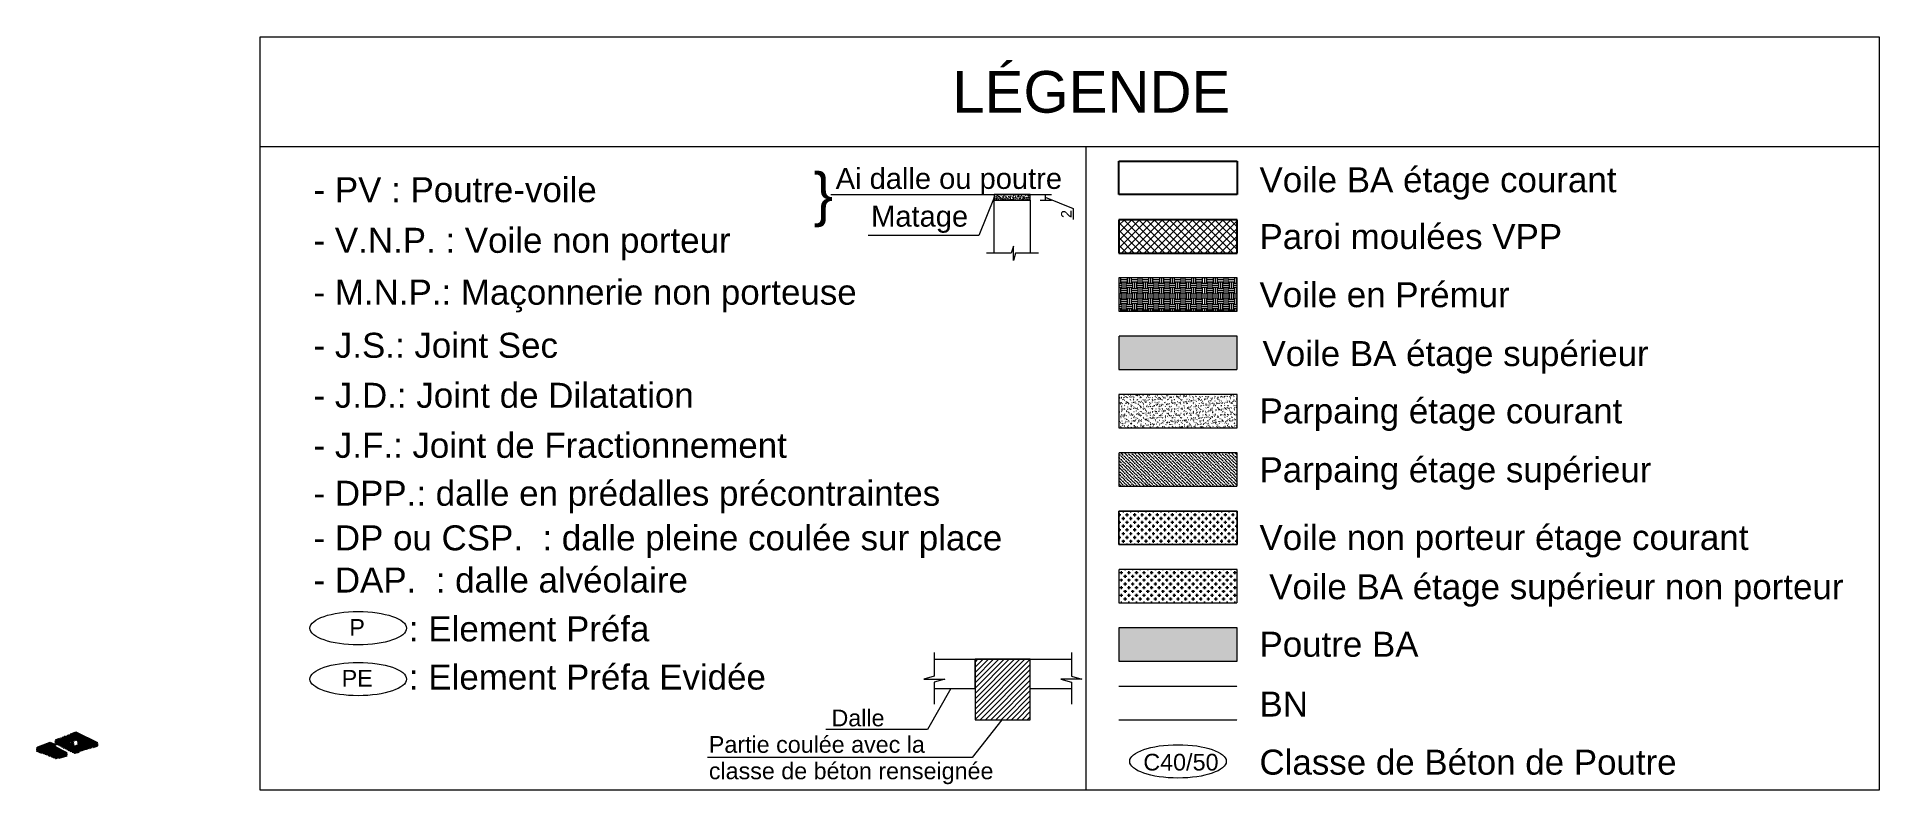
# Model space of a CAD drawing. Header units: metres. Extents: x 399 to 3028, y -427 to 863.
# Drawn here: x 816 to 3028, y -40 to 863 of the extents above; entities that cross this region are included whole.
import ezdxf

# ---------------------------------------------------------------- set-up
doc = ezdxf.new("R2010")
doc.units = ezdxf.units.M
doc.linetypes.add('Caché', pattern=[0.265, 0.175, -0.09])
for name, color, linetype, lineweight in [('A-DETL', 90, 'Continuous', 18), ('A-DETL-GENF', 92, 'Continuous', 18), ('A-FLOR', 192, 'Continuous', 18), ('A-GENM', 13, 'Continuous', 18), ('A-WALL', 113, 'Continuous', 18), ('G-ANNO-TEXT', 231, 'Continuous', 9), ('S-BEAM', 12, 'Continuous', 18), ('S-COLS', 52, 'Continuous', 18), ('S-STRS', 31, 'Continuous', 18)]:
    doc.layers.add(name, color=color, linetype=linetype, lineweight=lineweight)
doc.styles.add('Arial_15', font='arial.ttf', dxfattribs={"height": 20})
doc.styles.add('Arial_16', font='arial.ttf', dxfattribs={"height": 50})
doc.styles.add('Arial_17', font='arial.ttf', dxfattribs={"height": 30})
doc.styles.add('Arial_18', font='arial.ttf', dxfattribs={"height": 25})
doc.styles.add('Arial_19', font='arial.ttf', dxfattribs={"height": 12.5})

msp = doc.modelspace()

# ---------------------------------------------------------------- texts
at = {"layer": 'G-ANNO-TEXT', "color": 7, "attachment_point": 1}
for s, insert, char_height, width, style in [(' LÉGENDE', (1896.2203, 822.3283), 50, 427.700281, 'Arial_16'), ('Voile BA étage courant', (2284.4353, 706.8761), 30, 524.303625, 'Arial_17'), ('- PV : Poutre-voile', (1148.6647, 694.9815), 30, 416.8775, 'Arial_17'), ('\\fArial|b0|i0|c178|p34|;\\}', (1749.0613, 700.0205), 50, 28.059062, 'Arial_16'), ('- V.N.P. : Voile non porteur', (1148.6647, 634.2065), 30, 613.691781, 'Arial_17'), ('Paroi moulées VPP', (2284.4353, 638.7108), 30, 444.134875, 'Arial_17'), ('- M.N.P.: Maçonnerie non porteuse', (1148.6647, 572.007), 30, 799.282437, 'Arial_17'), ('Voile en Prémur', (2284.4353, 569.007), 30, 367.573719, 'Arial_17'), ('- J.S.: Joint Sec', (1148.6647, 508.2786), 30, 359.957688, 'Arial_17'), (' Voile BA étage supérieur', (2276.4679, 498.3976), 30, 581.223437, 'Arial_17'), ('- J.D.: Joint de Dilatation', (1148.6647, 448.3178), 30, 559.177031, 'Arial_17'), ('Parpaing étage courant', (2284.4353, 429.5309), 30, 533.122187, 'Arial_17'), ('- J.F.: Joint de Fractionnement', (1148.6647, 388.2645), 30, 696.666438, 'Arial_17'), ('Parpaing étage supérieur', (2284.4353, 358.9136), 30, 575.611625, 'Arial_17'), ('- DPP.: dalle en prédalles précontraintes', (1148.6647, 330.8078), 30, 920.738094, 'Arial_17'), ('- DP ou CSP.  : dalle pleine coulée sur place', (1148.6647, 277.2555), 30, 1011.729625, 'Arial_17'), ('Voile non porteur étage courant', (2284.4353, 277.721), 30, 718.712844, 'Arial_17'), ('- DAP.  : dalle alvéolaire', (1148.6647, 226.6696), 30, 550.358469, 'Arial_17'), (' Voile BA étage supérieur non porteur', (2284.4353, 218.6372), 30, 858.206469, 'Arial_17'), (': Element Préfa', (1263.1852, 168.0871), 30, 353.945031, 'Arial_17'), ('Poutre BA', (2284.4353, 149.6272), 30, 233.691906, 'Arial_17'), (': Element Préfa Evidée', (1263.1852, 110.251), 30, 525.105312, 'Arial_17'), ('BN', (2284.4353, 77.8483), 30, 70.949344, 'Arial_17'), ('Dalle', (1770.5704, 56.1782), 20, 77.362844, 'Arial_15'), ('Partie coulée avec la', (1623.3296, 24.4282), 20, 316.666562, 'Arial_15'), ('Classe de Béton de Poutre', (2284.4353, 8.1827), 30, 612.890094, 'Arial_17'), ('classe de béton renseignée', (1623.3296, -7.3218), 20, 416.476656, 'Arial_15')]:
    msp.add_mtext(s, dxfattribs=dict(at, insert=insert, char_height=char_height, width=width, style=style))
at = {"layer": 'G-ANNO-TEXT', "color": 5, "char_height": 25, "attachment_point": 1, "style": 'Arial_18'}
for s, insert, width in [('Ai dalle ou poutre', (1775.5906, 705.9071), 336.307906), ('Matage', (1818.1203, 660.5931), 143.902906)]:
    msp.add_mtext(s, dxfattribs=dict(at, insert=insert, width=width))
at = {"layer": 'G-ANNO-TEXT', "color": 7, "attachment_point": 1}
for s, insert, char_height, width, rotation, style in [('\\fArial|b0|i0|c178|p34|;2', (2046.2724, 645.898), 12.5, 11.624469, 90, 'Arial_19'), ('\\fArial|b0|i0|c178|p34|;P', (1191.6509, 164.8046), 20, 22.848094, 359.9999999, 'Arial_15'), ('PE', (1182.4581, 103.8046), 20, 45.696188, 359.9999999, 'Arial_15'), ('\\fArial|b0|i0|c178|p34|;C', (2145.0024, 3.1444), 20, 24.451469, 359.9999999, 'Arial_15'), ('40', (2165.1769, 3.1444), 20, 37.679312, 359.9999999, 'Arial_15'), ('\\fArial|b0|i0|c178|p34|;/', (2196.2654, 3.1444), 20, 9.62025, 359.9999999, 'Arial_15'), ('50', (2204.2029, 3.1444), 20, 37.679312, 359.9999999, 'Arial_15')]:
    msp.add_mtext(s, dxfattribs=dict(at, insert=insert, char_height=char_height, width=width, rotation=rotation, style=style))

# ---------------------------------------------------------------- blocks, each defined once
blk = doc.blocks.new('VAU_Réservation_Rectangulaire1 - VAU_Réservation_Rectangulaire-1311963-3D Plan R_1')
at = {"layer": 'A-GENM', "lineweight": 9}
for p, q in [((611.3, 18.5), (611, 18.4)), ((611, 18.4), (611.3, 18.5)), ((611.3, 18.3), (611.2, 18.2))]:
    blk.add_line(p, q, dxfattribs=at)
blk = doc.blocks.new('VAU_Réservation_Rectangulaire1 - VAU_Réservation_Rectangulaire-1313769-3D Plan R_1')
at = {"layer": 'A-GENM', "lineweight": 9}
for p, q in [((591.6, 20.1), (591.2, 19.9)), ((591.2, 19.9), (591.6, 20.1)), ((591.2, 19.9), (591.6, 19.7)), ((591.6, 19.7), (591.2, 19.9)), ((591.2, 19.9), (591.2, 19.9)), ((591.2, 19.9), (591.2, 19.9)), ((591.5, 19.8), (591.4, 19.8)), ((591.6, 19.8), (591.5, 19.8)), ((591.6, 20.1), (592, 19.9)), ((591.6, 20.1), (591.6, 20)), ((591.6, 20.1), (591.6, 19.8)), ((591.6, 19.7), (592, 19.9)), ((592, 19.9), (591.6, 19.7)), ((591.8, 19.8), (591.6, 19.8)), ((591.6, 19.7), (591.6, 19.7)), ((591.6, 19.7), (591.6, 19.7)), ((591.8, 19.8), (591.8, 19.8)), ((592, 19.9), (592, 19.9)), ((592, 19.9), (592, 19.9))]:
    blk.add_line(p, q, dxfattribs=at)
blk = doc.blocks.new('VAU_Réservation_Rectangulaire1 - VAU_Réservation_Rectangulaire-1304474-3D Plan R_1')
at = {"layer": 'A-GENM', "lineweight": 9}
for p, q in [((587.7, 16.4), (587.2, 16.2)), ((587.2, 16.2), (587.7, 16.4)), ((587.2, 16.2), (587.3, 16.2)), ((587.3, 16.2), (587.2, 16.2)), ((587.2, 16.2), (587.2, 16.2)), ((587.2, 16.2), (587.2, 16.2)), ((587.7, 16.4), (587.8, 16.4)), ((587.7, 16.4), (587.7, 16.3))]:
    blk.add_line(p, q, dxfattribs=at)
blk = doc.blocks.new('VAU_Réservation_Rectangulaire1 - VAU_Réservation_Rectangulaire-1317079-3D Plan R_1')
at = {"layer": 'A-GENM', "lineweight": 9}
for p, q in [((591.9, 14.3), (591.4, 14.1)), ((591.4, 14.1), (591.9, 14.3)), ((591.4, 14.1), (591.5, 14)), ((591.5, 14), (591.4, 14.1)), ((591.4, 14.1), (591.4, 14.1)), ((591.4, 14.1), (591.4, 14.1)), ((591.9, 14.3), (592, 14.2)), ((591.9, 14.3), (591.9, 14.2))]:
    blk.add_line(p, q, dxfattribs=at)
blk = doc.blocks.new('VAU_Réservation_Rectangulaire1 - VAU_Réservation_Rectangulaire-1304690-3D Plan R_1')
at = {"layer": 'A-GENM', "lineweight": 9}
for p, q in [((596.1, 12.2), (595.6, 12)), ((595.6, 12), (596.1, 12.2)), ((595.6, 12), (595.7, 11.9)), ((595.7, 11.9), (595.6, 12)), ((595.6, 12), (595.6, 12)), ((595.6, 12), (595.6, 12)), ((596.1, 12.2), (596.3, 12.1)), ((596.1, 12.2), (596.1, 12.1))]:
    blk.add_line(p, q, dxfattribs=at)
blk = doc.blocks.new('VAU_Réservation_Rectangulaire1 - VAU_Réservation_Rectangulaire-1301273-3D Plan R_1')
at = {"layer": 'A-GENM', "lineweight": 9}
for p, q in [((580.1, 4.3), (580.6, 4.5)), ((580.1, 4.3), (580.5, 4.2)), ((580.5, 4.2), (580.1, 4.3)), ((580.1, 4.3), (580.1, 4.3)), ((580.5, 4.2), (580.9, 4.3)), ((580.9, 4.3), (580.5, 4.2)), ((580.5, 4.2), (580.5, 4.1)), ((580.5, 4.1), (580.5, 4.2)), ((580.9, 4.3), (580.6, 4.5)), ((580.6, 4.5), (580.9, 4.3)), ((580.6, 4.5), (580.6, 4.5)), ((580.9, 4.3), (580.9, 4.3)), ((580.9, 4.3), (580.9, 4.3))]:
    blk.add_line(p, q, dxfattribs=at)
blk = doc.blocks.new('VAU_Réservation_Rectangulaire1 - VAU_Réservation_Rectangulaire-1301271-3D Plan R_1')
at = {"layer": 'A-GENM', "lineweight": 9}
for p, q in [((584.1, 2.4), (584.5, 2.5)), ((584.1, 2.4), (584.5, 2.2)), ((584.5, 2.2), (584.1, 2.4)), ((584.1, 2.4), (584.1, 2.4)), ((584.7, 2.4), (584.5, 2.5)), ((584.5, 2.5), (584.7, 2.4)), ((584.5, 2.5), (584.5, 2.5)), ((584.5, 2.2), (584.7, 2.3)), ((584.7, 2.3), (584.5, 2.2)), ((584.5, 2.2), (584.5, 2.2)), ((584.5, 2.2), (584.5, 2.2))]:
    blk.add_line(p, q, dxfattribs=at)
blk = doc.blocks.new('VAU_Réservation_Rectangulaire1 - VAU_Réservation_Rectangulaire-1304767-3D Plan R_1')
at = {"layer": 'A-GENM', "lineweight": 9}
for p, q in [((600.4, 10.1), (599.8, 9.9)), ((599.8, 9.9), (600.4, 10.1)), ((599.8, 9.9), (599.9, 9.8)), ((599.9, 9.8), (599.8, 9.9)), ((599.8, 9.9), (599.8, 9.8)), ((599.8, 9.9), (599.8, 9.8)), ((600.4, 10.1), (600.5, 10)), ((600.4, 10.1), (600.4, 10))]:
    blk.add_line(p, q, dxfattribs=at)
blk = doc.blocks.new('VAU_Réservation_Rectangulaire1 - VAU_Réservation_Rectangulaire-V43-3D Plan R_1')
at = {"layer": 'A-GENM', "lineweight": 9}
for p, q in [((604.6, 7.9), (604, 7.7)), ((604, 7.7), (604.6, 7.9)), ((604, 7.7), (604.3, 7.6)), ((604.3, 7.6), (604, 7.7)), ((604, 7.7), (604, 7.7)), ((604, 7.7), (604, 7.7)), ((604.6, 7.7), (604.3, 7.6)), ((604.3, 7.6), (604.3, 7.6)), ((604.6, 7.9), (604.9, 7.8)), ((604.6, 7.9), (604.6, 7.7)), ((604.6, 7.7), (604.6, 7.7))]:
    blk.add_line(p, q, dxfattribs=at)
blk = doc.blocks.new('VAU_Réservation_Rectangulaire1 - VAU_Réservation_Rectangulaire-1314264-3D Plan R_1')
at = {"layer": 'A-GENM', "lineweight": 9}
blk.add_line((612.2, 9.7), (612.2, 9.7), dxfattribs=at)
blk = doc.blocks.new('VAU_Réservation_Rectangulaire1 - VAU_Réservation_Rectangulaire-1314196-3D Plan R_1')
at = {"layer": 'A-GENM', "lineweight": 9}
for p, q in [((612.8, 9.9), (612.7, 9.9)), ((612.7, 9.9), (612.8, 9.9))]:
    blk.add_line(p, q, dxfattribs=at)
blk = doc.blocks.new('VAU_Réservation_Rectangulaire1 - VAU_Réservation_Rectangulaire-1312910-3D Plan R_1')
at = {"layer": 'A-GENM', "lineweight": 9}
for p, q in [((617.4, 11.8), (617.3, 11.8)), ((617.3, 11.8), (617.4, 11.8)), ((617.7, 11.7), (617.4, 11.8)), ((617.4, 11.8), (617.7, 11.7)), ((617.4, 11.8), (617.4, 11.8)), ((617.4, 11.8), (617.4, 11.7))]:
    blk.add_line(p, q, dxfattribs=at)
blk = doc.blocks.new('VAU_Réservation_Rectangulaire1 - VAU_Réservation_Rectangulaire-1313271-3D Plan R_1')
at = {"layer": 'A-GENM', "lineweight": 9}
for p, q in [((597.1, 22.1), (596.6, 21.9)), ((596.6, 21.9), (597.1, 22.1)), ((597.1, 21.9), (596.8, 21.8)), ((597, 21.7), (597.5, 21.9)), ((597.5, 21.9), (597, 21.7)), ((597.5, 21.9), (597.1, 22.1)), ((597.1, 22.1), (597.5, 21.9)), ((597.1, 22.1), (597.1, 22.1)), ((597.1, 22.1), (597.1, 21.9)), ((597.2, 21.8), (597.1, 21.9)), ((597.3, 21.8), (597.2, 21.8)), ((597.5, 21.9), (597.5, 21.9)), ((597.5, 21.9), (597.5, 21.9))]:
    blk.add_line(p, q, dxfattribs=at)

# ---------------------------------------------------------------- hatches: boundary and pattern name
at = {"layer": 'A-DETL-GENF', "lineweight": 9}
h = msp.add_hatch(dxfattribs=at)
h.set_pattern_fill('FP_104', color=250, style=0, pattern_type=2)
h.set_pattern_definition([(50, (1595.7078, 11.898), (4.019187, -0.351786), [0.42, -4.624]), (355, (1595.7078, 11.898), (-0.777527, 4.215808), [0.336, -3.699]), (100.451, (1596.0428, 11.868), (3.241844, 3.864158), [0.357, -3.929]), (46.184, (1595.708, 13.019), (5.98135, -0.927365), [0.63, -6.935]), (96.636, (1596.206, 12.941), (5.238256, 5.458912), [0.536, -5.894]), (351.184, (1595.708, 13.019), (5.23864, 5.45962), [0.504, -5.548]), (21, (1596.2678, 12.738), (3.344711, -2.25622), [0.42, -4.624]), (326, (1596.2678, 12.738), (1.363824, 4.064182), [0.336, -3.699]), (71.451, (1596.5468, 12.55), (4.708761, 1.807991), [0.357, -3.929]), (37.5, (1595.7078, 11.898), (0.0680828, 1.8660616), [0, -3.654, 0, -3.755, -3.713]), (37.5, (1595.7078, 11.898), (0.0680828, 1.8660616), [-7.409, 0, -3.713]), (7.5, (1595.7078, 11.898), (1.4741066, 2.210319), [0, -2.141, 0, -3.57, -1.415]), (7.5, (1595.7078, 11.898), (1.4741066, 2.210319), [-5.711, 0, -1.415]), (327.5, (1594.4578, 11.898), (2.991714, -0.1262127), [0, -1.401, 0, -4.371, -5.8]), (327.5, (1594.4578, 11.898), (2.991714, -0.1262127), [-5.772, 0, -5.8]), (317.5, (1593.8968, 11.898), (3.268808, 0.5610175), [0, -1.821, 0, -2.903, -4.119]), (317.5, (1593.8968, 11.898), (3.268808, 0.5610175), [-4.724, 0, -4.119])])
h.paths.add_polyline_path([(2009.2128, 667.4502), (2009.2128, 674.1753), (1965.7172, 674.1753), (1965.7172, 667.4502)])
h = msp.add_hatch(dxfattribs=at)
h.set_pattern_fill('FP_101', color=250, style=0, pattern_type=2)
h.set_pattern_definition([(135, (5589.156, -2969.784), (-4.562253, -4.562253), []), (225, (5589.156, -2969.784), (4.562253, -4.562253), [])])
h.paths.add_polyline_path([(2257.5935, 603.8889), (2257.5935, 643.8889), (2115.5935, 643.8889), (2115.5935, 603.8889)])
h = msp.add_hatch(dxfattribs=at)
h.set_pattern_fill('FP_102', color=33, style=0, pattern_type=2)
h.set_pattern_definition([(90, (5569.629, -3025.37), (-6.452, 6.452), [6.452, -6.452]), (90, (5567.209, -3025.37), (-6.452, 6.452), [6.452, -6.452]), (90, (5564.79, -3025.37), (-6.452, 6.452), [6.452, -6.452]), (180, (5563.984, -3024.564), (-6.452, -6.452), [6.452, -6.452]), (180, (5563.984, -3022.145), (-6.452, -6.452), [6.452, -6.452]), (180, (5563.984, -3019.725), (-6.452, -6.452), [6.452, -6.452])])
h.paths.add_polyline_path([(2257.5935, 534.1334), (2257.5935, 574.1334), (2115.5935, 574.1334), (2115.5935, 534.1334)])
h = msp.add_hatch(dxfattribs=at)
h.set_pattern_fill('FP_97', color=60, style=0, pattern_type=2)
h.set_pattern_definition([(92.091, (7244.4958, -3947.615), (-2.8364749, 1.879758), [0, -2.683, 0, -3.001, -2.869]), (92.091, (7244.4958, -3947.615), (-2.8364749, 1.879758), [-5.684, 0, -2.869]), (62.091, (7244.496, -3947.615), (-2.2505714, 5.433365), [0, -1.448, 0, -2.419, -0.927]), (62.091, (7244.496, -3947.615), (-2.2505714, 5.433365), [-3.866, 0, -0.927]), (22.091, (7243.2378, -3949.385), (3.1770825, 4.4861734), [0, -0.883, 0, -3.178, -4.149]), (22.091, (7243.2378, -3949.385), (3.1770825, 4.4861734), [-4.06, 0, -4.149]), (12.091, (7243.238, -3949.385), (1.8120707, 5.2234414), [0, -0.441, 0, -2.083, -2.383]), (12.091, (7243.238, -3949.385), (1.8120707, 5.2234414), [-2.524, 0, -2.383])])
h.paths.add_polyline_path([(2257.5935, 464.1334), (2257.5935, 504.1334), (2115.5935, 504.1334), (2115.5935, 464.1334)])
h = msp.add_hatch(dxfattribs=at)
h.set_pattern_fill('FP_96', color=84, style=0, pattern_type=2)
h.set_pattern_definition([(37.5, (984.06, 0), (-0.180163, 5.506152), [0.377, -3.966, 0.377, -4.481, -4.643]), (37.5, (984.06, 0), (-0.180163, 5.506152), [-9.201, 0.377, -4.266]), (7.5, (984.06, 0), (5.056695, 8.06402), [0.377, -1.966, 0.377, -3.538, -1.5]), (7.5, (984.06, 0), (5.056695, 8.06402), [-6.258, 0.377, -1.123]), (327.5, (980.545, 0), (8.898414, 0.016464), [0.377, -1.052, 0.377, -4.766, -6.715]), (327.5, (980.545, 0), (8.898414, 0.016464), [-6.572, 0.377, -6.338]), (317.5, (980.545, 0), (8.589846, 2.507583), [0.377, -0.337, 0.377, -2.995, -3.858]), (317.5, (980.545, 0), (8.589846, 2.507583), [-4.086, 0.377, -3.48])])
h.paths.add_polyline_path([(2257.5935, 394.1334), (2257.5935, 434.1334), (2115.5935, 434.1334), (2115.5935, 394.1334)])
h = msp.add_hatch(dxfattribs=at)
h.set_pattern_fill('FP_99', color=161, style=0, pattern_type=2)
h.set_pattern_definition([(135, (10495.0728, -3286.269), (-5.5168471, 1.5047232), [7.093, -1.419, 0, -1.419])])
h.paths.add_polyline_path([(2257.5935, 324.1334), (2257.5935, 364.1334), (2115.5935, 364.1334), (2115.5935, 324.1334)])
h = msp.add_hatch(dxfattribs=at)
h.set_pattern_fill('FP_100', color=250, style=0, pattern_type=2)
h.set_pattern_definition([(90, (6197.959, -3629.065), (4.54, 4.54), [3.783, -5.296]), (90, (6199.093, -3627.93), (4.54, 4.54), [1.513, -7.566]), (90, (6196.824, -3627.93), (4.54, 4.54), [1.513, -7.566])])
h.paths.add_polyline_path([(2257.5935, 254.1334), (2257.5935, 294.1334), (2115.5935, 294.1334), (2115.5935, 254.1334)])
h = msp.add_hatch(dxfattribs=at)
h.set_pattern_fill('FP_98', color=171, style=0, pattern_type=2)
h.set_pattern_definition([(180, (7217.843, -4205.129), (-4.539, 4.539), [3.783, -5.296]), (180, (7216.708, -4203.994), (-4.539, 4.539), [1.513, -7.566]), (180, (7216.708, -4206.264), (-4.539, 4.539), [1.513, -7.566])])
h.paths.add_polyline_path([(2257.5935, 184.1334), (2257.5935, 224.1334), (2115.5935, 224.1334), (2115.5935, 184.1334)])
msp.add_hatch(color=253, dxfattribs=at).paths.add_polyline_path([(2257.5935, 114.1334), (2257.5935, 154.1334), (2115.5935, 154.1334), (2115.5935, 114.1334)])
h = msp.add_hatch(dxfattribs=at)
h.set_pattern_fill('FP_103', color=250, style=0, pattern_type=2)
h.set_pattern_definition([(45, (14705.956, -3280.578), (-3.1360186, 3.1360186), [])])
h.paths.add_polyline_path([(2009.2128, 44.1334), (2009.2128, 116.5736), (1942.9939, 116.5736), (1942.9939, 44.1334)])

# ---------------------------------------------------------------- linework, layer by layer
at = {"layer": 'A-DETL', "lineweight": 9}
for p, q in [((1084.5471, 863.2888), (3028.4744, 863.2888)), ((1084.5471, -40.3867), (1084.5471, 863.2888)), ((3028.4744, 863.2888), (3028.4744, -40.3867)), ((1084.5471, 731.915), (3028.4744, 731.915)), ((2076.0009, 731.915), (2076.0009, -40.3867)), ((1769.6896, 674.1753), (2034.6896, 674.1753)), ((1965.8915, 670.6593), (1947.445, 625.1761)), ((2009.2128, 674.1753), (1965.7172, 674.1753)), ((1965.7172, 674.1753), (1965.7172, 667.4502)), ((1965.7172, 667.4502), (2009.2128, 667.4502)), ((1965.7172, 603.6557), (1965.7172, 667.4502)), ((1965.7172, 667.4502), (2009.2128, 667.4502)), ((2009.2128, 667.4502), (2009.2128, 674.1753)), ((2009.2128, 667.4502), (2009.2128, 603.6557)), ((2021.2128, 667.4502), (2034.6896, 667.4502)), ((2027.2128, 674.1753), (2027.2128, 667.4502)), ((2027.2128, 670.8127), (2060.5735, 657.2827)), ((2060.5735, 657.2827), (2060.5735, 644.2827)), ((1947.445, 625.1761), (1814.445, 625.1761)), ((1986.4397, 603.6557), (1956.7379, 603.6557)), ((1988.9446, 612.2762), (1986.4397, 603.6557)), ((1988.9446, 595.0757), (1988.9446, 612.2762)), ((1991.4496, 603.6557), (1988.9446, 595.0757)), ((2019.0042, 603.6557), (1991.4496, 603.6557)), ((2257.5935, 574.1334), (2115.5935, 574.1334)), ((2115.5935, 574.1334), (2115.5935, 534.1334)), ((2257.5935, 534.1334), (2257.5935, 574.1334)), ((2115.5935, 534.1334), (2257.5935, 534.1334)), ((2257.5935, 294.1334), (2115.5935, 294.1334)), ((2115.5935, 294.1334), (2115.5935, 254.1334)), ((2115.5935, 254.1334), (2115.5935, 294.1334)), ((2115.5935, 294.1334), (2257.5935, 294.1334)), ((2257.5935, 254.1334), (2257.5935, 294.1334)), ((2257.5935, 294.1334), (2257.5935, 254.1334)), ((2115.5935, 254.1334), (2257.5935, 254.1334)), ((2257.5935, 254.1334), (2115.5935, 254.1334)), ((1893.9939, 124.5766), (1893.9939, 96.3669)), ((1893.9939, 116.5736), (2058.6619, 116.5736)), ((2009.2128, 116.5736), (1942.9939, 116.5736)), ((1942.9939, 116.5736), (1942.9939, 44.1334)), ((1942.9939, 81.5965), (1942.9939, 116.5736)), ((2009.2128, 44.1334), (2009.2128, 116.5736)), ((2009.2128, 81.5965), (2009.2128, 116.5736)), ((2058.6619, 124.5766), (2058.6619, 96.3669)), ((1893.9939, 96.3669), (1881.4099, 92.6929)), ((1881.4099, 92.6929), (1906.6373, 92.6929)), ((1906.6373, 92.6929), (1893.9939, 89.0189)), ((1893.9939, 89.0189), (1893.9939, 62.8375)), ((2071.246, 92.6929), (2046.0185, 92.6929)), ((2046.0185, 92.6929), (2058.6619, 89.0189)), ((2058.6619, 96.3669), (2071.246, 92.6929)), ((2058.6619, 89.0189), (2058.6619, 62.8375)), ((1913.6526, 81.5965), (1885.9032, 32.3332)), ((1893.9939, 81.5965), (1942.9939, 81.5965)), ((1942.9939, 81.5965), (1942.9939, 44.1334)), ((2009.2128, 44.1334), (2009.2128, 81.5965)), ((2009.2128, 81.5965), (2058.6619, 81.5965)), ((1885.9032, 32.3332), (1763.9032, 32.3332)), ((1974.9731, 44.1334), (1939.6422, -1.2326)), ((1942.9939, 44.1334), (2009.2128, 44.1334)), ((1942.9939, 44.1334), (2009.2128, 44.1334)), ((1939.6422, -1.2326), (1621.6422, -1.2326)), ((3028.4744, -40.3867), (1084.5471, -40.3867))]:
    msp.add_line(p, q, dxfattribs=at)
at = {"layer": 'A-DETL', "lineweight": 25}
for p, q in [((2115.5935, 674.1334), (2115.5935, 714.1334)), ((2115.5935, 714.1334), (2257.5935, 714.1334)), ((2257.5935, 714.1334), (2257.5935, 674.1334)), ((2257.5935, 674.1334), (2115.5935, 674.1334)), ((2257.5935, 643.8889), (2115.5935, 643.8889)), ((2115.5935, 643.8889), (2115.5935, 603.8889)), ((2257.5935, 603.8889), (2257.5935, 643.8889)), ((2115.5935, 603.8889), (2257.5935, 603.8889))]:
    msp.add_line(p, q, dxfattribs=at)
at = {"layer": 'A-DETL', "linetype": 'Caché', "lineweight": 9}
for p, q in [((2115.5935, 504.1334), (2115.5935, 464.1334)), ((2257.5935, 504.1334), (2115.5935, 504.1334)), ((2257.5935, 464.1334), (2257.5935, 504.1334)), ((2115.5935, 464.1334), (2257.5935, 464.1334)), ((2115.5935, 364.1334), (2115.5935, 324.1334)), ((2257.5935, 364.1334), (2115.5935, 364.1334)), ((2257.5935, 324.1334), (2257.5935, 364.1334)), ((2115.5935, 324.1334), (2257.5935, 324.1334)), ((2115.5935, 224.1334), (2115.5935, 184.1334)), ((2257.5935, 224.1334), (2115.5935, 224.1334)), ((2257.5935, 184.1334), (2257.5935, 224.1334)), ((2115.5935, 184.1334), (2257.5935, 184.1334)), ((2115.5935, 84.1334), (2257.5935, 84.1334)), ((2115.5935, 44.1334), (2257.5935, 44.1334))]:
    msp.add_line(p, q, dxfattribs=at)
at = {"layer": 'A-DETL'}
for p, q in [((2257.5935, 434.1334), (2115.5935, 434.1334)), ((2115.5935, 434.1334), (2115.5935, 394.1334)), ((2257.5935, 394.1334), (2257.5935, 434.1334)), ((2115.5935, 394.1334), (2257.5935, 394.1334)), ((2257.5935, 154.1334), (2115.5935, 154.1334)), ((2115.5935, 154.1334), (2115.5935, 114.1334)), ((2257.5935, 114.1334), (2257.5935, 154.1334)), ((2115.5935, 114.1334), (2257.5935, 114.1334))]:
    msp.add_line(p, q, dxfattribs=at)
at = {"layer": 'A-DETL', "lineweight": 9}
for centre in [(1202.2858, 153.8773), (1202.2858, 92.8773), (2186.5935, -5.8666)]:
    msp.add_ellipse(centre, major_axis=(-58, 0), ratio=0.344827586, dxfattribs=at)
at = {"layer": 'A-FLOR', "lineweight": 9}
for p, q in [((853.1353, 22.0136), (853.731, 22.2541)), ((856.165, 23.2367), (856.5028, 23.3731)), ((857.9667, 23.9641), (858.5624, 24.2046)), ((858.5624, 22.8522), (857.9667, 22.6309)), ((860.3321, 25.1231), (860.0776, 25.0204)), ((862.5728, 24.0985), (862.4398, 24.0491)), ((865.4385, 25.1632), (862.9636, 24.2437)), ((867.1595, 24.2971), (865.4385, 25.1632)), ((869.6544, 23.0416), (867.1796, 22.1221)), ((871.3752, 22.1756), (869.6544, 23.0416)), ((817.4669, 8.032), (816.8268, 7.7736)), ((816.8268, 7.6805), (818.1623, 7.1388)), ((818.1623, 7.682), (817.4669, 8.032)), ((818.1623, 8.0405), (818.0308, 7.9874)), ((824.5489, 10.6188), (819.6278, 8.6322)), ((824.2957, 9.1098), (823.0135, 8.6334)), ((823.534, 5.0978), (823.7524, 5.1826)), ((823.534, 5.0978), (823.534, 5.0256)), ((823.7524, 5.0092), (823.534, 5.0978)), ((823.7524, 4.937), (823.534, 5.0256)), ((823.5869, 6.6554), (823.5355, 6.6363)), ((823.5355, 6.1646), (823.5869, 6.1387)), ((824.0125, 5.2836), (824.6052, 5.5138)), ((825.2473, 4.4027), (824.0125, 4.9036)), ((825.2473, 4.3306), (824.0125, 4.8315)), ((824.6052, 5.5138), (825.2473, 5.2535)), ((825.1535, 9.4285), (824.6103, 9.2267)), ((825.1535, 9.4285), (825.1535, 9.4435)), ((825.5075, 5.1481), (826.6168, 4.6985)), ((826.7422, 3.7963), (825.5075, 4.2972)), ((826.7422, 3.7242), (825.5075, 4.2251)), ((826.6168, 4.6985), (826.7422, 4.7451)), ((827.0024, 4.8418), (827.1529, 4.8977)), ((828.2372, 3.1899), (827.0024, 3.6908)), ((828.2372, 3.1177), (827.0024, 3.6186)), ((832.4525, 13.8096), (827.1376, 11.6639)), ((827.4131, 4.9943), (828.6478, 5.4532)), ((829.0618, 7.24), (828.3435, 6.9731)), ((829.4298, 4.375), (828.4973, 4.0285)), ((829.4904, 4.3073), (828.4973, 3.9384)), ((828.4973, 3.93), (829.7321, 3.4306)), ((829.7321, 2.5834), (828.4973, 3.0843)), ((829.7321, 2.5113), (828.4973, 3.0122)), ((828.908, 5.5498), (829.0429, 5.6)), ((829.0429, 5.6), (829.1799, 5.531)), ((829.5553, 5.3421), (830.1427, 5.0465)), ((830.538, 7.7884), (829.8347, 7.5271)), ((829.9923, 3.3254), (831.1009, 2.8769)), ((831.227, 1.977), (829.9923, 2.4779)), ((831.227, 1.9049), (829.9923, 2.4058)), ((830.4029, 4.9156), (830.5084, 4.8625)), ((831.1009, 2.8769), (831.227, 2.9239)), ((831.4872, 3.0208), (831.6377, 3.0768)), ((832.7219, 1.3706), (831.4872, 1.8715)), ((832.7219, 1.2984), (831.4872, 1.7993)), ((831.8978, 3.1737), (833.0281, 3.5946)), ((835.7366, 9.7199), (832.1966, 8.4047)), ((833.0062, 5.187), (832.3657, 4.949)), ((832.5949, 13.7379), (832.4525, 13.8096)), ((833.9147, 2.5554), (832.9821, 2.2087)), ((833.9751, 2.4877), (832.9821, 2.1185)), ((832.9821, 2.1097), (834.091, 1.6638)), ((834.2169, 0.7641), (832.9821, 1.265)), ((834.2169, 0.692), (832.9821, 1.1929)), ((833.0224, 11.0428), (835.4671, 11.9511)), ((833.0281, 3.5946), (833.1326, 3.542)), ((833.5407, 3.3366), (834.4939, 2.8569)), ((834.5602, 5.7643), (833.8569, 5.503)), ((834.091, 1.6638), (834.2169, 1.7107)), ((834.477, 1.8075), (834.6275, 1.8635)), ((835.7118, 0.1577), (834.477, 0.6586)), ((835.7118, 0.0856), (834.477, 0.5865)), ((834.8877, 1.9604), (835.6853, 2.2574)), ((835.4671, 12.2926), (835.2575, 12.398)), ((835.6853, 2.2574), (835.8223, 2.1884)), ((837.0961, 9.0357), (835.7366, 9.7199)), ((836.9044, 1.3427), (835.972, 0.9956)), ((836.9644, 1.2749), (835.972, 0.9054)), ((835.972, 0.9006), (837.2067, 0.3996)), ((837.2067, -0.4487), (835.972, 0.0522)), ((839.7589, 7.6959), (836.1414, 6.3518)), ((836.3826, 1.9065), (837.1508, 1.5199)), ((836.9586, 3.2051), (836.4826, 3.0282)), ((837.5907, 9.8963), (837.0755, 9.7049)), ((837.0755, 9.3686), (837.4648, 9.1727)), ((837.4236, 9.1574), (837.0755, 9.3326)), ((837.1673, 10.2244), (837.2577, 10.1789)), ((837.2577, 9.9985), (837.1673, 10.044)), ((837.2577, 10.1789), (837.5907, 10.3026)), ((837.2577, 10.1789), (837.2577, 9.9985)), ((837.5907, 10.1223), (837.2577, 9.9985)), ((837.4104, 3.373), (837.2644, 3.3187)), ((837.4669, 0.294), (838.5747, -0.1554)), ((840.0031, 4.3363), (837.8012, 3.5182)), ((837.988, 10.4502), (838.1359, 10.5052)), ((838.3421, 10.4014), (837.988, 10.2699)), ((838.4359, 9.5335), (837.988, 9.7589)), ((838.5267, 10.6504), (838.8556, 10.7726)), ((838.8556, 10.5922), (838.7329, 10.5466)), ((838.8556, 10.7726), (838.8556, 10.5922)), ((838.9619, -0.0115), (839.1123, 0.0444)), ((840.2168, 17.0024), (839.3236, 16.6418)), ((839.3725, 0.1411), (839.6705, 0.2519)), ((839.6705, 0.2519), (840.6073, -0.2195)), ((840.0134, 4.3401), (840.0031, 4.3363)), ((840.4287, 4.4944), (840.0138, 4.3402)), ((840.6073, 1.111), (840.3093, 1.0003)), ((840.439, 4.4982), (840.4287, 4.4944)), ((840.8258, 4.6419), (840.4394, 4.4984)), ((840.5511, 8.356), (840.5149, 8.3425)), ((840.5511, 8.5183), (840.5511, 8.356)), ((841.0301, 7.7247), (840.6344, 7.5777)), ((840.6344, 7.5777), (841.0301, 7.3786)), ((840.6344, 7.5416), (840.6344, 7.5777)), ((841.0301, 7.3425), (840.6344, 7.5416)), ((843.7031, 5.711), (841.158, 4.7654)), ((842.3247, 15.8775), (841.4315, 15.5456)), ((843.9468, 2.3517), (841.7448, 1.5336)), ((842.3803, 7.5486), (841.9326, 7.7739)), ((845.9473, 17.2234), (843.4632, 16.3004)), ((843.9571, 2.3556), (843.9468, 2.3517)), ((844.3724, 2.5099), (843.9574, 2.3557)), ((844.3827, 2.5137), (844.3724, 2.5099)), ((844.5876, 2.5898), (844.3831, 2.5138)), ((844.4944, 6.3716), (844.4431, 6.3526)), ((844.4944, 6.5339), (844.4944, 6.3716)), ((845.4797, 5.9466), (844.5569, 5.6037)), ((844.5569, 5.6037), (845.3527, 5.2032)), ((844.5569, 5.6037), (844.5569, 5.5677)), ((845.3115, 5.1879), (844.5569, 5.5677)), ((847.6468, 3.7264), (845.1016, 2.7808)), ((846.5406, 13.7559), (845.6474, 13.424)), ((846.3243, 5.5642), (845.8345, 5.8107)), ((847.5618, 16.4109), (845.9473, 17.2234)), ((846.3997, 18.3334), (846.1034, 18.2233)), ((846.517, 18.2743), (846.1034, 18.1207)), ((846.1034, 17.2733), (846.5795, 17.0337)), ((846.2903, 19.2501), (846.3997, 19.2943)), ((846.5795, 18.2429), (846.517, 18.2743)), ((847.0338, 16.1964), (847.0542, 16.2039)), ((847.1192, 16.1534), (847.0338, 16.1964)), ((847.0545, 16.2041), (847.5828, 16.4003)), ((847.5828, 16.4003), (847.5621, 16.4108)), ((847.5828, 16.4003), (847.5828, 16.3256)), ((849.3557, 2.8664), (847.6468, 3.7264)), ((850.1632, 15.1019), (847.6791, 14.1789)), ((848.1926, 17.4311), (847.9381, 17.5592)), ((848.236, 20.0356), (848.8317, 20.2761)), ((848.3867, 4.5488), (848.4173, 4.5601)), ((848.4173, 4.3978), (848.3867, 4.3865)), ((848.4173, 4.5601), (848.4173, 4.3978)), ((849.4233, 3.9421), (848.5233, 3.6077)), ((848.5233, 3.6077), (849.4233, 3.1548)), ((848.5233, 3.6077), (848.5233, 3.5716)), ((849.4233, 3.1187), (848.5233, 3.5716)), ((849.131, 20.397), (849.7267, 20.6375)), ((849.7267, 19.5694), (849.131, 19.3481)), ((850.2934, 3.566), (849.7782, 3.8252)), ((850.7566, 11.6344), (849.8634, 11.3025)), ((851.7858, 14.2853), (850.1632, 15.1019)), ((850.2715, 2.728), (850.2934, 2.7169)), ((850.2934, 2.6809), (850.2715, 2.6919)), ((850.8946, 2.092), (850.2715, 2.4056)), ((850.7954, 16.3602), (850.3193, 16.5998)), ((850.3193, 15.1517), (850.7954, 14.9122)), ((850.4583, 16.0471), (850.7954, 16.1723)), ((850.7954, 15.8775), (850.4583, 16.0471)), ((851.0122, 21.1565), (851.3045, 21.2745)), ((851.0843, 19.8937), (851.0943, 19.8974)), ((851.4763, 19.6965), (851.0843, 19.8937)), ((851.0946, 19.8976), (851.5001, 20.0482)), ((851.2498, 14.0747), (851.2622, 14.0793)), ((851.3351, 14.0318), (851.2498, 14.0747)), ((851.2626, 14.0795), (851.7989, 14.2787)), ((851.321, 19.7833), (851.3111, 19.7796)), ((851.5001, 19.8498), (851.321, 19.7833)), ((851.8921, 19.851), (851.4763, 19.6965)), ((851.5001, 20.0482), (851.8818, 19.8561)), ((851.5001, 19.8498), (851.5001, 20.0482)), ((851.6554, 19.7717), (851.5001, 19.8498)), ((851.6653, 19.7667), (851.6554, 19.7717)), ((851.7989, 14.2787), (851.7861, 14.2852)), ((851.7989, 14.2787), (851.7989, 14.2041)), ((851.8821, 19.856), (851.8921, 19.851)), ((854.3791, 12.9803), (851.895, 12.0574)), ((852.4081, 15.066), (852.1536, 15.1941)), ((852.3325, 2.4276), (852.5171, 2.4962)), ((852.5171, 2.3339), (852.3325, 2.2653)), ((852.5171, 2.4962), (852.5171, 2.3339)), ((853.993, 15.0194), (853.7662, 15.1335)), ((854.9725, 9.5128), (854.0793, 9.1809)), ((855.9937, 12.1678), (854.3791, 12.9803)), ((855.0113, 13.756), (854.5352, 13.9955)), ((854.5352, 13.0302), (855.0113, 12.7906)), ((855.4667, 11.9536), (855.487, 11.9612)), ((855.5521, 11.9107), (855.4667, 11.9536)), ((855.4874, 11.9613), (856.0147, 12.1572)), ((856.0147, 12.1572), (855.994, 12.1677)), ((856.0147, 12.1572), (856.0147, 12.0825)), ((858.5951, 10.8587), (856.111, 9.9358)), ((856.2518, 18.0737), (859.2307, 19.1805)), ((856.2518, 17.8753), (856.2518, 18.0737)), ((856.3656, 17.9176), (856.2518, 17.8753)), ((859.1169, 18.9398), (856.3656, 17.9176)), ((856.468, 21.894), (856.9541, 22.0746)), ((856.7509, 21.8007), (856.6947, 21.7799)), ((856.8874, 21.8515), (856.7509, 21.8007)), ((857.3464, 21.8772), (856.8602, 21.6966)), ((856.9541, 21.8763), (856.8874, 21.8515)), ((856.9541, 22.0746), (857.3361, 21.8824)), ((856.9541, 21.8763), (856.9541, 22.0746)), ((857.1094, 21.7981), (856.9541, 21.8763)), ((857.1196, 21.793), (857.1096, 21.798)), ((857.3364, 21.8822), (857.3464, 21.8772)), ((858.411, 14.0257), (857.9348, 13.8488)), ((859.1884, 7.3913), (858.2952, 7.0594)), ((860.2096, 10.0463), (858.5951, 10.8587)), ((859.2273, 11.6344), (858.7512, 11.874)), ((858.7512, 10.9086), (859.2273, 10.6691)), ((858.7653, 19.4147), (858.8248, 19.3848)), ((858.8248, 19.3848), (858.7653, 19.4147)), ((859.2307, 18.9821), (859.1169, 18.9398)), ((859.2307, 19.1805), (859.2309, 19.1806)), ((859.2307, 19.1805), (859.2307, 18.9821)), ((859.2307, 19.1805), (859.2307, 18.9821)), ((859.2309, 18.9822), (859.2307, 18.9821)), ((859.2309, 18.9822), (859.2309, 19.1806)), ((859.6836, 9.8325), (859.7039, 9.84)), ((859.769, 9.7895), (859.6836, 9.8325)), ((859.7043, 9.8401), (860.2306, 10.0357)), ((860.2306, 10.0357), (860.2099, 10.0461)), ((860.2306, 10.0357), (860.2306, 9.961)), ((862.811, 8.7372), (860.3269, 7.8143)), ((860.8399, 11.3812), (860.5854, 11.2866)), ((861.0252, 19.8472), (861.1617, 19.8979)), ((861.0252, 19.8472), (861.0252, 19.6488)), ((861.1617, 19.6995), (861.0252, 19.6488)), ((861.1617, 19.6995), (861.1617, 19.8979)), ((862.4642, 20.7369), (861.5263, 21.2089)), ((864.4256, 7.9247), (862.811, 8.7372)), ((863.4432, 9.9652), (862.9671, 9.7883)), ((862.9671, 8.7871), (863.4432, 8.5475)), ((865.7622, 20.6451), (863.1983, 21.9353)), ((863.1983, 20.7805), (863.4149, 20.8609)), ((863.2721, 20.6009), (863.393, 20.6458)), ((863.2721, 20.6009), (863.2721, 20.4386)), ((863.393, 20.4835), (863.2721, 20.4386)), ((863.393, 20.6458), (865.1012, 19.7862)), ((863.393, 20.4835), (863.393, 20.6458)), ((864.9157, 19.7172), (863.393, 20.4835)), ((863.4149, 20.8609), (865.4934, 19.815)), ((863.4149, 20.8609), (863.4149, 20.8474)), ((863.8995, 7.7109), (863.9199, 7.7184)), ((864.1354, 7.5922), (863.8995, 7.7109)), ((863.9202, 7.7185), (864.4465, 7.9141)), ((864.1466, 7.6043), (864.1263, 7.5967)), ((864.4465, 7.7157), (864.1469, 7.6044)), ((864.3457, 19.4153), (865.2601, 18.9552)), ((864.3457, 19.217), (864.3457, 19.4153)), ((865.2601, 18.7569), (864.3457, 19.217)), ((864.715, 7.7791), (864.4259, 7.9245)), ((864.4465, 7.9141), (864.7148, 7.779)), ((864.4465, 7.7157), (864.4465, 7.9141)), ((864.4746, 7.7016), (864.4465, 7.7157)), ((865.4934, 19.815), (864.6348, 19.496)), ((864.6348, 19.496), (865.282, 19.1704)), ((864.6348, 19.496), (864.6348, 19.4825)), ((865.0559, 8.9453), (864.8013, 9.0734)), ((865.2976, 21.4229), (864.8215, 21.246)), ((865.2601, 18.9552), (866.1186, 19.2742)), ((866.1599, 19.0911), (865.2601, 18.7569)), ((865.2601, 18.9552), (865.2601, 18.7569)), ((865.282, 19.1704), (866.1405, 19.4893)), ((865.282, 19.1704), (865.282, 19.1582)), ((867.2952, 11.3332), (865.7812, 10.7707)), ((866.7257, 6.7673), (866.1118, 7.0762)), ((866.1186, 19.2742), (866.35, 19.1577)), ((866.1186, 19.1119), (866.1186, 19.2742)), ((866.1645, 19.0888), (866.1186, 19.1119)), ((866.1405, 19.4893), (866.6086, 19.2538)), ((866.1405, 19.4893), (866.1405, 19.4758)), ((866.414, 7.3791), (866.7257, 7.4949)), ((866.414, 7.2765), (866.7257, 7.3923)), ((866.7257, 8.1052), (866.5475, 8.1948)), ((866.7888, 21.9769), (866.6562, 21.9276)), ((867.4317, 11.3839), (867.2952, 11.3332)), ((868.1836, 11.6632), (867.4317, 11.3839)), ((867.4961, 7.6785), (868.8873, 8.1954)), ((867.5407, 7.6951), (867.4961, 7.7176)), ((867.4961, 7.7171), (867.5402, 7.6949)), ((868.8873, 7.1996), (867.4961, 6.7562)), ((868.8873, 7.1275), (867.4961, 6.6841)), ((867.5402, 7.6949), (867.5407, 7.6951)), ((871.0667, 17.9757), (867.7608, 19.6393)), ((869.5135, 19.3014), (869.0374, 19.1245)), ((869.135, 8.2874), (870.4975, 8.7936)), ((870.4975, 7.7128), (869.135, 7.2786)), ((870.4975, 7.6407), (869.135, 7.2064)), ((869.2227, 16.8602), (870.1964, 17.222)), ((870.1964, 17.0597), (869.2227, 16.6979)), ((869.2703, 8.4997), (869.866, 8.721)), ((870.1653, 8.8322), (870.4975, 8.9557)), ((870.1964, 17.222), (872.5818, 16.0218)), ((870.1964, 17.222), (870.1964, 17.0597)), ((872.3922, 15.9549), (870.1964, 17.0597)), ((870.37, 17.3608), (873.1562, 15.9589)), ((870.7452, 8.8857), (872.1077, 9.3919)), ((870.7452, 9.0477), (870.761, 9.0535)), ((872.1077, 8.226), (870.7452, 7.7918)), ((872.1077, 8.1539), (870.7452, 7.7196)), ((871.0047, 19.8554), (870.8716, 19.806)), ((870.8716, 18.375), (871.1262, 18.4695)), ((871.1262, 18.2712), (871.0454, 18.2412)), ((873.8702, 20.92), (871.3954, 20.0006)), ((874.4853, 16.2554), (871.5068, 17.7543)), ((872.0089, 15.3608), (872.0089, 15.5591)), ((872.0379, 15.3462), (872.0089, 15.3608)), ((873.1562, 15.9589), (872.2979, 15.6399)), ((872.2979, 15.6399), (872.5232, 15.5265)), ((872.2979, 15.6399), (872.2979, 15.6263)), ((872.3554, 9.4839), (873.718, 9.9901)), ((873.718, 8.7392), (872.3554, 8.3049)), ((873.718, 8.6671), (872.3554, 8.2328)), ((873.421, 13.6091), (873.1409, 13.5051)), ((873.7295, 17.1798), (873.2535, 17.0029)), ((873.5575, 13.6598), (873.421, 13.6091)), ((875.2686, 14.2956), (873.5575, 13.6598)), ((873.846, 15.6117), (874.9271, 15.0677)), ((873.846, 15.3856), (874.9271, 14.8415)), ((874.9271, 14.6792), (873.846, 15.2233)), ((875.5914, 20.0539), (873.8702, 20.92)), ((873.9656, 10.0822), (875.037, 10.4802)), ((875.3282, 9.2524), (873.9656, 8.8181)), ((875.3282, 9.1802), (873.9656, 8.746)), ((874.9271, 16.0331), (874.6919, 16.1515)), ((875.037, 10.4802), (875.3282, 10.5884)), ((875.0558, 10.6492), (875.3282, 10.7504)), ((875.2207, 17.7338), (875.088, 17.6845)), ((875.5758, 10.6804), (876.9384, 11.1866)), ((875.5758, 10.8424), (875.6514, 10.8705)), ((876.9384, 9.7656), (875.5758, 9.3313)), ((876.9384, 9.6934), (875.5758, 9.2592)), ((878.0861, 18.7984), (875.6115, 17.879)), ((877.3118, 13.4989), (876.9076, 13.7022)), ((877.186, 11.2786), (878.5486, 11.7849)), ((878.5486, 10.2787), (877.186, 9.8445)), ((878.5486, 10.2066), (877.186, 9.7723)), ((877.1905, 11.7859), (877.3136, 11.8317)), ((877.3136, 11.8317), (877.5283, 11.7236)), ((877.3136, 11.7154), (877.3136, 11.8317)), ((879.807, 17.9324), (878.0861, 18.7984)), ((878.7962, 11.8769), (880.1588, 12.3831)), ((880.1588, 10.7919), (878.7962, 10.3577)), ((880.1588, 10.7198), (878.7962, 10.2855)), ((879.5878, 12.3537), (878.9922, 12.6534)), ((879.0748, 12.1424), (879.3465, 12.2434)), ((881.2044, 12.8742), (879.9435, 13.5087)), ((879.9435, 12.4058), (880.1588, 12.4857)), ((880.4064, 12.4751), (881.3217, 12.8152)), ((881.769, 11.3051), (880.4064, 10.8708)), ((881.7695, 11.2331), (880.4064, 10.7987)), ((880.6814, 12.6799), (881.2044, 12.8742)), ((881.3217, 12.8152), (881.769, 12.5861)), ((882.0166, 12.4592), (883.3105, 11.7964)), ((883.3105, 11.7964), (882.0166, 11.384)), ((883.3105, 11.7242), (882.0166, 11.3119)), ((884.023, 15.8108), (882.3019, 16.6769)), ((883.3105, 11.7964), (883.3105, 11.7242)), ((886.2443, 12.497), (888.9375, 13.3376)), ((888.9375, 13.1392), (886.2443, 12.2986)), ((886.2443, 12.497), (886.2443, 12.2986)), ((887.5348, 14.0435), (886.9106, 14.3576)), ((888.9375, 13.3376), (888.9369, 13.3379)), ((888.9375, 13.3376), (888.9375, 13.1392)), ((837.2067, -0.5209), (835.972, -0.02)), ((838.7018, -1.0552), (837.4669, -0.5543)), ((838.7018, -1.1273), (837.4669, -0.6264)), ((838.5747, -0.1554), (838.7018, -0.1082)), ((839.2675, -1.2847), (838.9619, -1.1607)), ((839.2675, -1.3568), (838.9619, -1.2329)), ((841.2336, -0.5346), (839.2675, -1.2847)), ((841.2336, -0.6248), (839.2675, -1.3568)), ((839.2675, -1.2847), (839.2675, -1.3568)), ((840.8675, -0.3504), (841.2336, -0.5346)), ((841.2336, -0.5346), (841.2336, -0.6248))]:
    msp.add_line(p, q, dxfattribs=at)
at = {"layer": 'A-FLOR', "lineweight": 35}
for p, q in [((824.2533, 9.8972), (820.1091, 8.3574)), ((820.1091, 8.3574), (822.9468, 7.2064)), ((822.9963, 8.642), (825.1535, 9.4435)), ((824.6165, 7.8267), (822.9963, 8.642)), ((825.1535, 9.4435), (824.2533, 9.8972))]:
    msp.add_line(p, q, dxfattribs=at)
at = {"layer": 'A-FLOR'}
for p, q in [((823.7524, 5.029), (823.534, 5.0978)), ((823.534, 5.0978), (823.7524, 5.0695)), ((823.534, 5.0978), (823.7524, 5.0474)), ((823.534, 5.0978), (823.7524, 5.0337)), ((824.0125, 5.0358), (825.2473, 4.8759)), ((824.0125, 4.9873), (825.2473, 4.7023)), ((824.0125, 4.9573), (825.2473, 4.5949)), ((825.2473, 4.5579), (824.0125, 4.947)), ((825.5075, 4.8422), (826.6168, 4.6985)), ((825.5075, 4.6422), (826.7422, 4.3572)), ((825.5075, 4.5186), (826.7422, 4.1562)), ((826.7422, 4.0869), (825.5075, 4.476)), ((826.6168, 4.6985), (826.7422, 4.6472)), ((827.0024, 4.5408), (828.2372, 4.0358)), ((827.0024, 4.2971), (828.2372, 4.0121)), ((827.0024, 4.0798), (828.2372, 3.7174)), ((828.2372, 3.6159), (827.0024, 4.0049)), ((828.4973, 3.6411), (829.7321, 3.2787)), ((829.7321, 3.1449), (828.4973, 3.5339)), ((829.9923, 3.2023), (831.1009, 2.8769)), ((831.227, 2.6738), (829.9923, 3.0629)), ((831.1009, 2.8769), (831.227, 2.8255)), ((831.4872, 2.7193), (832.7219, 2.2151)), ((832.7219, 2.2028), (831.4872, 2.5919)), ((834.2169, 1.429), (832.9821, 2.0924)), ((834.2169, 1.5921), (834.091, 1.6638)), ((834.2169, 1.6127), (834.091, 1.6638)), ((835.7118, 1.0061), (834.477, 1.5071)), ((835.7118, 0.7406), (834.477, 1.4439)), ((835.7118, 0.6258), (834.477, 1.2892)), ((837.2067, 0.0629), (835.972, 0.8703)), ((837.2067, -0.1109), (835.972, 0.5924)), ((837.2067, -0.1775), (835.972, 0.486)), ((867.4961, 6.8106), (868.8873, 7.4877)), ((869.135, 7.6082), (870.4975, 8.2712)), ((870.7452, 8.3917), (872.1077, 9.0548)), ((872.3554, 9.1753), (873.718, 9.8383)), ((873.9656, 9.9589), (875.037, 10.4802)), ((875.037, 10.4802), (875.3282, 10.5265)), ((875.5758, 10.5659), (876.9384, 10.7827)), ((877.186, 10.8221), (878.5486, 11.0388)), ((878.7962, 11.0782), (880.1588, 11.295)), ((880.4064, 11.3344), (881.769, 11.5512)), ((882.0166, 11.5906), (883.3105, 11.7964)), ((838.7018, -0.9148), (837.4669, -0.1073)), ((838.7018, -0.9625), (837.4669, -0.2591)), ((838.7018, -0.9807), (837.4669, -0.3172)), ((838.7018, -0.3626), (838.5747, -0.1554)), ((838.5747, -0.1554), (838.7018, -0.1736)), ((838.9619, -0.2107), (840.6073, -0.4453)), ((839.2675, -1.2847), (838.9619, -0.7866)), ((839.2675, -1.2847), (838.9619, -1.0849)), ((839.2675, -1.2847), (838.9619, -1.1107)), ((839.2675, -1.2847), (838.9619, -1.1205)), ((840.8675, -0.4824), (841.2336, -0.5346))]:
    msp.add_line(p, q, dxfattribs=at)
at = {"layer": 'A-WALL', "lineweight": 35}
for p, q in [((858.8013, 25.0118), (846.5362, 20.455)), ((846.6535, 20.3959), (851.4218, 22.1675)), ((850.9312, 18.1768), (863.1983, 22.7345)), ((851.4218, 22.1675), (855.6581, 20.0356)), ((851.5583, 22.2182), (853.8756, 23.0792)), ((855.7946, 20.0864), (851.5583, 22.2182)), ((853.8756, 23.0792), (858.1119, 20.9473)), ((854.0121, 23.1299), (858.782, 24.9021)), ((858.2484, 20.998), (854.0121, 23.1299)), ((862.7528, 22.6716), (858.2484, 20.998)), ((858.4118, 26.5342), (858.2802, 26.4811)), ((858.2802, 26.4811), (878.435, 16.3387)), ((863.0923, 28.4238), (858.4118, 26.5342)), ((858.5292, 26.4751), (863.2097, 28.3647)), ((860.4686, 25.4992), (858.5292, 26.4751)), ((858.782, 24.9021), (861.6553, 23.4561)), ((858.9186, 24.9528), (858.8013, 25.0118)), ((861.7919, 23.5069), (858.9186, 24.9528)), ((865.3212, 27.3021), (860.4686, 25.4992)), ((860.5859, 25.4402), (865.4385, 27.2431)), ((864.6846, 23.3776), (860.5859, 25.4402)), ((861.6553, 23.4561), (861.3899, 23.3575)), ((861.3899, 23.3575), (861.4941, 23.305)), ((861.4941, 23.305), (862.7528, 22.6716)), ((861.6155, 23.3501), (861.8961, 23.4544)), ((862.8742, 22.7167), (861.6155, 23.3501)), ((861.8961, 23.4544), (861.7919, 23.5069)), ((863.081, 22.7935), (862.8742, 22.7167)), ((863.1983, 22.7345), (863.081, 22.7935)), ((863.224, 28.4769), (863.0923, 28.4238)), ((863.2097, 28.3647), (865.3212, 27.3021)), ((889.0834, 15.4635), (863.224, 28.4769)), ((869.5371, 25.1805), (864.6846, 23.3776)), ((864.8019, 23.3186), (869.6544, 25.1215)), ((868.9005, 21.2561), (864.8019, 23.3186)), ((865.4385, 27.2431), (869.5371, 25.1805)), ((873.7529, 23.059), (868.9005, 21.2561)), ((869.0178, 21.1971), (873.8702, 22.9999)), ((869.6544, 25.1215), (873.7529, 23.059)), ((873.8702, 22.9999), (877.9688, 20.9373)), ((817.6055, 10.2202), (816.4264, 9.7442)), ((816.4264, 9.7442), (816.558, 9.6908)), ((822.9413, 4.5), (816.4264, 7.1425)), ((816.558, 9.6908), (818.3796, 8.952)), ((816.6898, 9.7441), (817.5913, 10.108)), ((818.5169, 9.003), (816.6898, 9.7441)), ((817.5913, 10.108), (819.2475, 9.2745)), ((817.6969, 10.1743), (817.6055, 10.2202)), ((832.3351, 16.0838), (817.6969, 10.1743)), ((817.8143, 10.1152), (824.5489, 12.834)), ((819.3841, 9.3252), (817.8143, 10.1152)), ((818.3796, 8.952), (818.5116, 8.8984)), ((818.5116, 8.8984), (818.6144, 8.9366)), ((819.2475, 9.2745), (818.5169, 9.003)), ((818.6144, 8.9366), (819.942, 8.3979)), ((818.7517, 8.9876), (819.5014, 9.2662)), ((820.0793, 8.449), (818.7517, 8.9876)), ((819.5014, 9.2662), (819.3841, 9.3252)), ((819.942, 8.3979), (819.8397, 8.36)), ((819.8397, 8.36), (822.8095, 7.1554)), ((825.7978, 10.5736), (820.0793, 8.449)), ((820.1091, 8.3574), (824.1162, 9.8462)), ((822.9468, 7.2064), (820.1091, 8.3574)), ((824.8998, 9.4519), (822.7425, 8.6504)), ((822.7425, 8.6504), (822.8598, 8.5913)), ((822.8095, 7.1554), (822.9416, 7.1018)), ((822.8598, 8.5913), (826.7396, 10.0328)), ((823.0786, 4.5511), (822.9413, 4.5)), ((822.9416, 7.1018), (824.7338, 7.7677)), ((823.7524, 4.8014), (823.0786, 4.5511)), ((824.1162, 9.8462), (824.8998, 9.4519)), ((824.2527, 9.897), (825.8386, 10.4862)), ((825.0363, 9.5026), (824.2527, 9.897)), ((828.269, 9.2632), (824.4575, 7.847)), ((824.4575, 7.847), (824.5748, 7.788)), ((824.5489, 12.834), (827.6632, 11.2667)), ((824.5748, 7.788), (827.1658, 8.7507)), ((824.7338, 7.7677), (824.6165, 7.8267)), ((824.6952, 12.893), (832.4525, 16.0247)), ((827.8149, 11.3231), (824.6952, 12.893)), ((825.2473, 5.4362), (825.0121, 5.3488)), ((826.6223, 10.0918), (825.0363, 9.5026)), ((825.658, 5.5888), (825.5075, 5.5329)), ((827.6632, 11.2667), (825.7978, 10.5736)), ((825.8386, 10.4862), (826.6223, 10.0918)), ((827.1529, 6.1442), (825.9181, 5.6855)), ((825.9752, 10.5369), (831.9196, 12.7456)), ((827.05, 9.996), (825.9752, 10.5369)), ((826.7396, 10.0328), (828.269, 9.2632)), ((828.305, 10.4623), (827.05, 9.996)), ((827.1658, 8.7507), (842.8866, 0.8396)), ((827.1673, 9.937), (828.4224, 10.4033)), ((828.4055, 9.3139), (827.1673, 9.937)), ((827.3024, 8.8014), (830.538, 10.0036)), ((831.1943, 6.8429), (827.3024, 8.8014)), ((831.8023, 12.8047), (827.8149, 11.3231)), ((828.5908, 5.432), (827.9489, 5.755)), ((832.7685, 12.3185), (828.079, 10.5761)), ((828.079, 10.5761), (828.1963, 10.5171)), ((828.1963, 10.5171), (828.305, 10.4623)), ((828.3328, 10.5678), (830.0338, 11.1998)), ((829.1128, 10.1753), (828.3328, 10.5678)), ((829.6606, 9.7802), (828.4055, 9.3139)), ((828.4224, 10.4033), (829.6606, 9.7802)), ((830.8138, 10.8073), (829.1128, 10.1753)), ((829.2105, 10.1261), (830.9116, 10.7581)), ((829.7971, 9.8309), (829.2105, 10.1261)), ((831.4982, 10.4629), (829.7971, 9.8309)), ((830.0338, 11.1998), (830.8138, 10.8073)), ((830.1704, 11.2505), (833.0224, 12.3101)), ((831.6347, 10.5136), (830.1704, 11.2505)), ((830.538, 10.0036), (832.0753, 9.23)), ((831.3851, 4.0258), (830.6058, 4.418)), ((830.6594, 10.0487), (835.7366, 11.935)), ((832.1966, 9.2751), (830.6594, 10.0487)), ((830.9116, 10.7581), (831.4982, 10.4629)), ((831.2087, 13.2228), (831.0722, 13.1721)), ((831.0722, 13.1721), (831.8023, 12.8047)), ((839.6283, 9.9766), (831.1943, 6.8429)), ((835.1272, 14.6787), (831.2087, 13.2228)), ((831.3246, 6.7773), (834.5602, 7.9795)), ((835.1386, 4.858), (831.3246, 6.7773)), ((831.339, 13.1572), (835.2576, 14.6131)), ((832.905, 12.3692), (831.339, 13.1572)), ((837.05, 12.5256), (831.6347, 10.5136)), ((831.9196, 12.7456), (832.7685, 12.3185)), ((832.5763, 3.4263), (831.9343, 3.7494)), ((832.0753, 9.23), (832.1966, 9.2751)), ((832.4668, 16.137), (832.3351, 16.0838)), ((832.4525, 16.0247), (835.1272, 14.6787)), ((836.9588, 13.8764), (832.4668, 16.137)), ((833.0224, 12.3101), (832.905, 12.3692)), ((834.5602, 7.9795), (836.02, 7.2448)), ((834.6275, 2.3941), (834.5912, 2.4124)), ((834.6815, 8.0246), (839.7587, 9.911)), ((836.1414, 7.2899), (834.6815, 8.0246)), ((835.2335, 2.0892), (834.8877, 2.2632)), ((843.5727, 7.9917), (835.1386, 4.858)), ((835.2576, 14.6131), (836.8223, 13.8257)), ((835.269, 4.7924), (843.703, 7.9261)), ((839.0822, 2.8735), (835.269, 4.7924)), ((836.8223, 13.8257), (835.4671, 13.3222)), ((835.4671, 13.3222), (835.5844, 13.2632)), ((835.5844, 13.2632), (837.05, 12.5256)), ((835.7209, 13.3139), (837.0457, 13.8061)), ((837.277, 12.5308), (835.7209, 13.3139)), ((835.7366, 11.935), (839.6283, 9.9766)), ((835.8731, 11.9857), (837.1673, 12.4666)), ((852.3325, 3.703), (835.8731, 11.9857)), ((836.02, 7.2448), (836.1414, 7.2899)), ((837.0649, 13.9159), (836.9588, 13.8764)), ((837.0457, 13.8061), (838.6018, 13.0231)), ((837.1822, 13.8568), (837.0649, 13.9159)), ((837.1673, 9.8649), (837.0755, 9.8308)), ((837.1673, 12.4666), (837.2577, 12.4211)), ((837.5907, 10.0222), (837.1673, 9.8649)), ((838.8556, 13.0147), (837.1822, 13.8568)), ((837.2577, 12.4211), (837.3943, 12.4718)), ((838.6018, 13.0231), (837.277, 12.5308)), ((837.3943, 12.4718), (838.7191, 12.964)), ((837.6174, 0.8896), (837.4669, 0.9653)), ((838.0757, 0.659), (837.8775, 0.7587)), ((838.4564, 10.3439), (837.988, 10.1698)), ((838.7018, 0.3439), (838.5767, 0.4069)), ((843.6544, 20.5765), (838.7017, 18.5771)), ((838.7017, 18.5771), (838.8191, 18.518)), ((839.1871, 15.7312), (838.7017, 15.9754)), ((838.7191, 12.964), (838.8556, 13.0147)), ((838.8191, 18.518), (862.0563, 6.8246)), ((838.9508, 18.5712), (843.6401, 20.4643)), ((840.9682, 17.556), (838.9508, 18.5712)), ((839.1123, 0.1373), (838.9619, 0.213)), ((842.3177, 4.0756), (839.0822, 2.8735)), ((839.2372, 15.7498), (839.1871, 15.7312)), ((839.2125, 2.8079), (847.6467, 5.9415)), ((843.0329, 0.8855), (839.2125, 2.8079)), ((839.7587, 9.911), (843.5727, 7.9917)), ((841.295, 14.6704), (840.2168, 15.213)), ((840.9472, 4.8715), (840.8258, 4.8264)), ((840.8258, 4.8264), (842.3177, 4.0756)), ((842.439, 4.1207), (840.9472, 4.8715)), ((845.8299, 19.3623), (840.9682, 17.556)), ((841.0855, 17.4969), (845.9473, 19.3033)), ((845.1841, 15.4344), (841.0855, 17.4969)), ((841.3452, 14.6891), (841.295, 14.6704)), ((843.6672, 13.4767), (842.3247, 14.1523)), ((847.5164, 6.0071), (842.439, 4.1207)), ((842.8866, 0.8396), (843.0043, 0.7804)), ((843.0043, 0.7804), (852.1862, 3.6572)), ((852.3325, 1.1013), (843.0043, -1.8213)), ((846.499, 1.9714), (843.0329, 0.8855)), ((843.6401, 20.4643), (845.8299, 19.3623)), ((843.7718, 20.5174), (843.6544, 20.5765)), ((843.7174, 13.4953), (843.6672, 13.4767)), ((843.703, 7.9261), (847.5164, 6.0071)), ((867.3785, 8.6381), (843.7718, 20.5174)), ((844.7089, 2.9784), (844.5876, 2.9333)), ((844.5876, 2.9333), (846.499, 1.9714)), ((845.5109, 12.5489), (844.697, 12.9585)), ((846.629, 2.0122), (844.7089, 2.9784)), ((850.0459, 17.2408), (845.1841, 15.4344)), ((845.3015, 15.3754), (850.1632, 17.1817)), ((849.4001, 13.3129), (845.3015, 15.3754)), ((845.5611, 12.5675), (845.5109, 12.5489)), ((845.9473, 19.3033), (850.0459, 17.2408)), ((846.5362, 20.455), (846.3997, 20.4042)), ((846.3997, 20.4042), (849.3913, 18.8988)), ((847.8832, 11.3551), (846.5406, 12.0307)), ((852.0685, 3.7164), (846.629, 2.0122)), ((849.5278, 18.9495), (846.6535, 20.3959)), ((847.6467, 5.9415), (852.0685, 3.7164)), ((847.9333, 11.3738), (847.8832, 11.3551)), ((849.7269, 10.4273), (848.9129, 10.8369)), ((849.3913, 18.8988), (849.4956, 18.8463)), ((854.2618, 15.1192), (849.4001, 13.3129)), ((849.4956, 18.8463), (849.7686, 18.9478)), ((849.5174, 13.2538), (854.3791, 15.0602)), ((853.616, 11.1913), (849.5174, 13.2538)), ((849.8008, 19.051), (849.5278, 18.9495)), ((849.777, 10.446), (849.7269, 10.4273)), ((849.7686, 18.9478), (851.0264, 18.3148)), ((849.9051, 18.9985), (849.8008, 19.051)), ((851.1629, 18.3655), (849.9051, 18.9985)), ((850.1632, 17.1817), (854.2618, 15.1192)), ((852.0991, 9.2336), (850.7566, 9.9092)), ((851.0264, 18.3148), (850.8139, 18.2358)), ((850.8139, 18.2358), (850.9312, 18.1768)), ((855.6581, 20.0356), (851.1629, 18.3655)), ((852.1493, 9.2522), (852.0991, 9.2336)), ((852.1862, 3.6572), (852.3325, 3.703)), ((853.9428, 8.3058), (853.1288, 8.7154)), ((858.4777, 12.9977), (853.616, 11.1913)), ((853.7333, 11.1323), (858.5951, 12.9386)), ((857.8319, 9.0698), (853.7333, 11.1323)), ((853.993, 8.3244), (853.9428, 8.3058)), ((854.3791, 15.0602), (858.4777, 12.9977)), ((856.315, 7.112), (854.9725, 7.7876)), ((858.1119, 20.9473), (855.7946, 20.0864)), ((856.3656, 17.5942), (856.1761, 17.5238)), ((856.3652, 7.1307), (856.315, 7.112)), ((859.1169, 18.6164), (856.3656, 17.5942)), ((858.7349, 16.3285), (857.3149, 15.8009)), ((857.3149, 15.8009), (857.4322, 15.7419)), ((858.1587, 6.1842), (857.3448, 6.5939)), ((857.4322, 15.7419), (858.8542, 15.0265)), ((857.5687, 15.7926), (858.7157, 16.2188)), ((858.8734, 15.1362), (857.5687, 15.7926)), ((862.6937, 10.8761), (857.8319, 9.0698)), ((857.9493, 9.0107), (862.811, 10.8171)), ((862.0833, 6.9304), (857.9493, 9.0107)), ((858.2089, 6.2029), (858.1587, 6.1842)), ((858.5951, 12.9386), (862.6937, 10.8761)), ((858.7157, 16.2188), (860.0203, 15.5623)), ((858.8522, 16.2695), (858.7349, 16.3285)), ((858.854, 12.4247), (858.7512, 12.4765)), ((860.2741, 15.554), (858.8522, 16.2695)), ((858.9905, 12.4755), (858.854, 12.4247)), ((858.8542, 15.0265), (858.9907, 15.0772)), ((860.0203, 15.5623), (858.8734, 15.1362)), ((859.0383, 12.4932), (858.9905, 12.4755)), ((858.9907, 15.0772), (860.1376, 15.5033)), ((859.2307, 18.6587), (859.1169, 18.6164)), ((860.531, 4.9905), (859.1884, 5.6661)), ((860.1376, 12.9016), (859.429, 12.6384)), ((860.1376, 15.5033), (860.2741, 15.554)), ((860.2741, 12.9523), (860.1376, 12.9016)), ((860.5811, 5.0091), (860.531, 4.9905)), ((862.0563, 4.2229), (861.5607, 4.4723)), ((862.0563, 6.8246), (862.2009, 6.8712)), ((862.201, 4.2695), (862.0563, 4.2229)), ((867.2339, 8.5914), (862.0833, 6.9304)), ((862.2009, 6.8712), (867.4961, 8.5789)), ((863.5195, 4.6948), (862.201, 4.2695)), ((862.811, 10.8171), (867.2339, 8.5914)), ((875.4007, 16.5956), (863.1344, 12.0382)), ((863.1344, 12.0382), (863.2518, 11.9792)), ((863.2518, 11.9792), (863.4691, 12.0599)), ((863.4691, 12.0599), (864.7271, 11.427)), ((863.5904, 12.105), (868.095, 13.7786)), ((864.8484, 11.4721), (863.5904, 12.105)), ((864.241, 4.9274), (864.1923, 4.9556)), ((866.1119, 5.5308), (864.241, 4.9274)), ((864.7271, 11.427), (864.4465, 11.3228)), ((864.4465, 11.3228), (864.5508, 11.2703)), ((864.5508, 11.2703), (867.4234, 9.825)), ((864.6873, 11.321), (864.9527, 11.4196)), ((867.5599, 9.8757), (864.6873, 11.321)), ((864.9527, 11.4196), (864.8484, 11.4721)), ((865.6889, 18.9121), (865.5523, 18.8614)), ((865.5523, 18.8614), (866.9741, 18.1459)), ((866.9741, 15.5443), (865.5523, 16.2597)), ((867.6836, 19.6532), (865.6889, 18.9121)), ((865.8062, 18.8531), (867.6644, 19.5435)), ((867.1106, 18.1966), (865.8062, 18.8531)), ((866.8333, 5.7635), (866.7847, 5.7917)), ((867.3515, 5.9306), (866.8333, 5.7635)), ((866.9741, 18.1459), (867.0914, 18.0869)), ((867.0914, 15.4852), (866.9741, 15.5443)), ((867.0914, 18.0869), (869.2227, 18.8787)), ((869.2227, 16.2771), (867.0914, 15.4852)), ((868.9689, 18.887), (867.1106, 18.1966)), ((867.4961, 5.9772), (867.3515, 5.9306)), ((867.4961, 8.5789), (867.3785, 8.6381)), ((867.4234, 9.825), (867.5407, 9.766)), ((867.5407, 9.766), (875.037, 12.5511)), ((872.3299, 11.6479), (867.5599, 9.8757)), ((867.6644, 19.5435), (868.9689, 18.887)), ((867.801, 19.5942), (867.6836, 19.6532)), ((869.1054, 18.9378), (867.801, 19.5942)), ((868.095, 13.7786), (872.3299, 11.6479)), ((868.2316, 13.8294), (870.5483, 14.6901)), ((872.4665, 11.6987), (868.2316, 13.8294)), ((873.1169, 19.1343), (869.0178, 21.1971)), ((869.2227, 18.8787), (869.1054, 18.9378)), ((870.5483, 14.6901), (874.7832, 12.5594)), ((870.6848, 14.7408), (875.1903, 16.4148)), ((874.9197, 12.6101), (870.6848, 14.7408)), ((874.7832, 12.5594), (872.4665, 11.6987)), ((877.9688, 20.9373), (873.1169, 19.1343)), ((873.2342, 19.0753), (878.0861, 20.8783)), ((877.3324, 17.013), (873.2342, 19.0753)), ((879.6897, 14.3823), (874.9197, 12.6101)), ((875.037, 12.5511), (879.807, 14.3233)), ((875.1903, 16.4148), (876.4472, 15.7824)), ((875.3117, 16.4599), (875.518, 16.5365)), ((876.5685, 15.8275), (875.3117, 16.4599)), ((875.518, 16.5365), (875.4007, 16.5956)), ((876.4472, 15.7824), (876.5515, 15.73)), ((876.5515, 15.73), (876.8159, 15.8282)), ((876.7116, 15.8807), (876.5685, 15.8275)), ((876.8482, 15.9314), (876.7116, 15.8807)), ((876.8159, 15.8282), (879.6897, 14.3823)), ((879.9435, 14.374), (876.8482, 15.9314)), ((882.1846, 18.8158), (877.3324, 17.013)), ((877.4497, 16.954), (882.3019, 18.7568)), ((878.5715, 16.3895), (877.4497, 16.954)), ((878.0861, 20.8783), (882.1846, 18.8158)), ((878.435, 16.3387), (883.5859, 13.7467)), ((881.5485, 14.8914), (878.5715, 16.3895)), ((879.807, 14.3233), (879.9435, 14.374)), ((886.4007, 16.6941), (881.5485, 14.8914)), ((881.6658, 14.8323), (886.518, 16.6351)), ((883.6146, 13.8516), (881.6658, 14.8323)), ((882.3019, 18.7568), (886.4007, 16.6941)), ((883.5859, 11.145), (882.7744, 11.5534)), ((883.5859, 13.7467), (883.7324, 13.7924)), ((883.7324, 11.1907), (883.5859, 11.145)), ((888.8192, 15.477), (883.6146, 13.8516)), ((883.7324, 13.7924), (888.9369, 15.4178)), ((884.2939, 11.3661), (883.7324, 11.1907)), ((885.0235, 11.594), (884.9753, 11.6228)), ((886.2442, 11.9752), (885.0235, 11.594)), ((888.9369, 12.8161), (886.2442, 11.9752)), ((886.518, 16.6351), (888.8192, 15.477)), ((888.9369, 15.4178), (889.0834, 15.4635)), ((889.0834, 12.8619), (888.9369, 12.8161)), ((842.8866, -1.762), (841.2336, -0.9302)), ((843.0043, -1.8213), (842.8866, -1.762))]:
    msp.add_line(p, q, dxfattribs=at)
at = {"layer": 'A-WALL', "lineweight": 9}
for p, q in [((851.4218, 22.1675), (851.4218, 22.0353)), ((851.7095, 22.1421), (851.9669, 22.2378)), ((851.8496, 22.0717), (851.8496, 22.1942)), ((851.9669, 22.2378), (851.9669, 22.0126)), ((853.1353, 22.5817), (853.8483, 22.8466)), ((853.1353, 21.4246), (853.1353, 22.5817)), ((853.731, 21.1249), (853.731, 22.803)), ((853.8483, 22.8466), (853.8483, 21.0658)), ((853.8756, 23.0792), (853.8756, 21.0521)), ((854.2664, 23.0019), (854.7505, 23.1818)), ((854.6332, 22.8173), (854.6332, 23.1382)), ((854.7505, 23.1818), (854.7505, 22.7583)), ((856.165, 23.7524), (856.6201, 23.9215)), ((856.165, 22.0465), (856.165, 23.7524)), ((856.165, 22.1419), (856.5028, 22.2674)), ((856.6201, 22.2083), (856.1733, 22.0423)), ((856.3897, 21.9334), (858.782, 22.8222)), ((856.5028, 22.2674), (856.5028, 23.8779)), ((856.6201, 22.2083), (856.5028, 22.2674)), ((856.6201, 23.9215), (856.6201, 22.2083)), ((857.9667, 24.3767), (858.6797, 24.6416)), ((857.9667, 22.5283), (857.9667, 24.3767)), ((857.9667, 22.6309), (858.5624, 22.8522)), ((858.6797, 22.7932), (857.9667, 22.5283)), ((858.2802, 26.4811), (858.2802, 25.274)), ((858.2802, 24.9806), (858.2802, 24.8182)), ((858.2802, 24.4932), (858.2802, 24.4102)), ((858.2802, 24.4102), (858.2802, 24.0907)), ((858.5624, 22.8522), (858.5624, 24.5981)), ((858.6797, 22.7932), (858.5624, 22.8522)), ((858.6761, 25.0748), (858.6761, 26.0594)), ((858.6761, 26.0594), (859.2887, 25.7511)), ((858.6797, 24.6416), (858.6797, 22.7932)), ((858.782, 24.9021), (858.782, 22.8222)), ((858.782, 22.8222), (860.6407, 21.8868)), ((858.8126, 25.9907), (858.8126, 25.0061)), ((859.0228, 26.5963), (859.6807, 26.8618)), ((859.0228, 26.2268), (859.0228, 26.5963)), ((859.0228, 24.9003), (859.0228, 25.8849)), ((859.0228, 24.9535), (859.2887, 25.0608)), ((859.2887, 24.9543), (859.0816, 24.8707)), ((859.2887, 25.7511), (859.2887, 24.7665)), ((859.5578, 25.9575), (859.5578, 26.8122)), ((859.6807, 26.8618), (859.6807, 25.8957)), ((859.9411, 24.4382), (859.9411, 25.4228)), ((859.9411, 25.4228), (860.3321, 25.2261)), ((860.0776, 25.3541), (860.0776, 24.3695)), ((860.3321, 25.2261), (860.3321, 24.2415)), ((860.469, 24.1726), (860.469, 25.1572)), ((860.469, 25.1572), (861.0816, 24.8489)), ((860.6055, 25.0885), (860.6055, 24.1039)), ((861.0816, 24.8489), (861.0816, 23.8643)), ((861.387, 27.5507), (862.0449, 27.8163)), ((861.387, 25.8404), (861.387, 27.5507)), ((861.387, 25.9079), (861.922, 26.1239)), ((861.3899, 22.1652), (861.3899, 23.3575)), ((861.5263, 22.0351), (862.7247, 22.4803)), ((861.8961, 23.2089), (861.8961, 23.4544)), ((861.922, 26.1239), (861.922, 27.7667)), ((862.0235, 26.0769), (861.922, 26.1239)), ((862.0449, 27.8163), (862.0449, 26.0849)), ((862.3033, 23.004), (862.3033, 24.2341)), ((862.3033, 24.2341), (862.6943, 24.0374)), ((862.4398, 24.1654), (862.4398, 22.9353)), ((862.5625, 24.1037), (862.4398, 24.0581)), ((862.4398, 24.0581), (862.5625, 24.1037)), ((862.6074, 20.7901), (862.6074, 22.4368)), ((862.6943, 24.0374), (862.6943, 22.8072)), ((862.7247, 22.4803), (862.7247, 20.7311)), ((865.4385, 25.1722), (862.9533, 24.2489)), ((862.9533, 24.2489), (865.4385, 25.1722)), ((863.1983, 20.6546), (863.1983, 22.7345)), ((863.2097, 26.5176), (863.2097, 28.3647)), ((863.6763, 26.691), (863.6763, 28.0517)), ((863.6763, 28.0517), (864.706, 27.5335)), ((863.8128, 27.983), (863.8128, 26.7417)), ((863.9159, 21.5742), (863.9159, 23.4226)), ((863.9159, 23.4226), (864.5285, 23.1143)), ((864.0524, 23.3539), (864.0524, 21.6249)), ((864.5285, 23.1143), (864.5285, 21.2659)), ((864.6849, 21.1872), (864.6849, 23.0356)), ((864.6849, 23.0356), (865.2976, 22.7273)), ((864.706, 27.5335), (864.706, 27.0735)), ((864.8215, 22.9669), (864.8215, 21.2379)), ((865.2976, 22.7273), (865.2976, 20.8789)), ((865.4385, 25.1722), (865.4385, 27.2431)), ((865.4385, 25.1632), (865.4385, 25.1722)), ((865.7842, 25.2417), (865.7842, 26.9909)), ((865.7842, 26.9909), (866.8139, 26.4728)), ((865.7842, 25.2417), (865.9207, 25.2924)), ((866.8139, 24.7235), (865.7842, 25.2417)), ((865.9207, 26.9222), (865.9207, 25.2924)), ((865.9207, 25.2924), (866.8139, 24.8429)), ((866.8139, 26.4728), (866.8139, 24.7235)), ((869.6544, 23.0506), (867.1693, 22.1273)), ((867.1693, 22.1273), (869.6544, 23.0506)), ((868.1564, 24.6675), (868.1564, 25.7972)), ((868.1564, 25.7972), (869.1861, 25.279)), ((868.2929, 25.7284), (868.2929, 24.7182)), ((869.1861, 25.279), (869.1861, 25.0501)), ((869.6544, 23.0506), (869.6544, 25.1215)), ((869.6544, 23.0416), (869.6544, 23.0506)), ((870.0001, 23.1201), (870.0001, 24.8694)), ((870.0001, 24.8694), (871.0298, 24.3512)), ((870.0001, 23.1201), (870.1366, 23.1708)), ((871.0298, 22.6019), (870.0001, 23.1201)), ((870.1366, 24.8007), (870.1366, 23.1708)), ((870.1366, 23.1708), (871.0298, 22.7213)), ((871.0298, 24.3512), (871.0298, 22.6019)), ((872.3723, 22.546), (872.3723, 23.6756)), ((872.3723, 23.6756), (873.402, 23.1574)), ((872.5088, 23.6069), (872.5088, 22.5967)), ((873.402, 23.1574), (873.402, 22.9286)), ((873.8702, 20.9291), (873.8702, 22.9999)), ((874.2159, 20.9985), (874.2159, 22.7478)), ((874.2159, 22.7478), (875.2456, 22.2296)), ((874.3524, 22.6791), (874.3524, 21.0492)), ((875.2456, 22.2296), (875.2456, 20.4803)), ((816.4264, 7.502), (816.4264, 9.7442)), ((816.4264, 7.502), (816.4264, 7.1425)), ((816.7037, 7.606), (816.7037, 9.3101)), ((816.7037, 9.3101), (818.1623, 8.7185)), ((816.8268, 7.6627), (816.7037, 7.606)), ((818.1623, 7.0143), (816.7037, 7.606)), ((816.8268, 9.2602), (816.8268, 7.6627)), ((816.8268, 7.6627), (818.1623, 7.121)), ((817.5913, 10.108), (817.5913, 9.3784)), ((817.5913, 8.9501), (817.5913, 7.9694)), ((817.8213, 7.8536), (817.9715, 7.9254)), ((817.8943, 9.2555), (817.8943, 9.7331)), ((817.8943, 9.7331), (818.9933, 9.18)), ((817.8943, 7.8885), (817.8943, 8.8272)), ((817.9853, 7.9635), (818.0308, 7.9804)), ((817.9853, 7.9485), (817.9853, 7.9635)), ((817.9853, 7.9635), (818.1623, 7.8744)), ((818.0308, 9.6644), (818.0308, 9.2002)), ((818.0308, 8.7718), (818.0308, 7.9804)), ((818.0308, 7.9804), (818.1623, 7.9142)), ((818.1623, 8.7185), (818.1623, 7.0143)), ((818.5116, 8.8984), (818.5116, 6.6923)), ((818.6144, 6.7305), (818.5116, 6.6923)), ((822.9413, 4.8956), (818.5116, 6.6923)), ((818.5455, 10.188), (819.2034, 10.4535)), ((818.5455, 9.7472), (818.5455, 10.188)), ((818.5455, 9.0136), (818.5455, 9.4053)), ((818.6144, 8.9366), (818.6144, 6.7305)), ((819.8397, 6.2333), (818.6144, 6.7305)), ((819.0805, 9.4779), (819.0805, 10.4039)), ((819.2034, 10.4535), (819.2034, 9.4161)), ((819.5014, 8.6834), (819.5014, 9.2662)), ((819.8397, 8.36), (819.8397, 6.1538)), ((819.8397, 6.1538), (822.8095, 4.9492)), ((820.0673, 6.2419), (820.0673, 8.0452)), ((820.0673, 8.0452), (821.526, 7.4536)), ((820.1904, 6.2986), (820.0673, 6.2419)), ((821.526, 5.6502), (820.0673, 6.2419)), ((820.1636, 10.8412), (821.4793, 11.3723)), ((820.1636, 8.9477), (820.1636, 10.8412)), ((820.1636, 9.0541), (821.3565, 9.5357)), ((821.4793, 9.4788), (820.1636, 8.9477)), ((820.1904, 7.9953), (820.1904, 6.2986)), ((820.1904, 6.2986), (821.526, 5.7569)), ((821.3565, 9.5357), (821.3565, 11.3228)), ((821.4793, 9.4788), (821.3565, 9.5357)), ((821.4793, 11.3723), (821.4793, 9.4788)), ((821.526, 7.4536), (821.526, 5.6502)), ((822.6578, 11.8481), (823.9735, 12.3793)), ((822.6578, 9.9546), (822.6578, 11.8481)), ((822.6578, 10.0611), (823.8506, 10.5426)), ((823.9735, 10.4857), (822.6578, 9.9546)), ((822.9416, 4.8957), (822.8095, 4.9492)), ((822.9413, 4.8956), (822.9416, 4.8957)), ((822.9413, 4.5), (822.9413, 4.8956)), ((822.9416, 7.1018), (822.9416, 4.8957)), ((823.5355, 7.0099), (824.5974, 7.4044)), ((823.5355, 6.919), (823.5355, 7.0099)), ((823.5355, 5.1164), (823.5355, 6.7272)), ((823.5355, 6.1646), (823.5869, 6.1387)), ((823.5869, 6.0193), (823.5355, 6.0452)), ((823.5355, 5.219), (823.7524, 5.2995)), ((823.7524, 5.1969), (823.5355, 5.1164)), ((823.5869, 7.029), (823.5869, 6.9381)), ((823.5869, 6.7464), (823.5869, 6.0193)), ((823.8506, 10.5426), (823.8506, 12.3297)), ((823.9735, 10.4857), (823.8506, 10.5426)), ((823.9735, 12.3793), (823.9735, 10.4857)), ((824.0125, 5.3962), (824.48, 5.5699)), ((824.5974, 5.5109), (824.0125, 5.2936)), ((824.5974, 5.5109), (824.4801, 5.5699)), ((824.5489, 12.834), (824.5489, 10.6188)), ((824.5489, 10.6188), (825.131, 10.3259)), ((824.5974, 7.4044), (824.5974, 7.3143)), ((824.5974, 6.9856), (824.5974, 5.5109)), ((824.7327, 5.5611), (824.7338, 5.5616)), ((824.7327, 5.4621), (824.7327, 5.5611)), ((824.7338, 7.3651), (824.7338, 7.7677)), ((824.7338, 5.5616), (824.7338, 7.0364)), ((825.005, 12.7957), (825.6629, 13.0613)), ((825.005, 12.7371), (825.005, 12.7957)), ((825.54, 12.4679), (825.54, 13.0117)), ((825.6629, 13.0613), (825.6629, 12.4061)), ((825.8386, 10.4862), (825.8386, 9.8007)), ((825.8729, 9.8134), (825.8729, 10.1113)), ((825.8729, 10.1113), (826.2134, 9.9399)), ((826.0094, 10.0426), (826.0094, 9.8641)), ((826.3662, 13.3452), (827.0241, 13.6108)), ((826.3662, 12.0521), (826.3662, 13.3452)), ((826.7396, 9.1337), (826.7396, 10.0328)), ((826.9012, 11.7829), (826.9012, 13.5612)), ((827.0241, 13.6108), (827.0241, 11.7211)), ((827.1658, 8.7507), (827.1658, 8.2705)), ((827.1658, 7.9419), (827.1658, 7.1074)), ((827.3022, 8.3213), (827.3022, 8.4596)), ((827.3022, 8.4596), (827.4602, 8.3801)), ((827.3022, 7.3776), (827.3022, 7.9927)), ((827.4387, 7.4283), (827.3022, 7.3776)), ((827.5528, 7.2515), (827.3022, 7.3776)), ((827.4387, 8.3909), (827.4387, 8.3721)), ((827.4387, 8.0435), (827.4387, 7.4283)), ((827.4387, 7.4283), (827.6892, 7.3023)), ((827.5762, 9.7312), (828.1265, 9.9357)), ((827.8356, 8.1912), (828.7887, 7.7116)), ((828.8813, 6.583), (827.9282, 7.0626)), ((828.0092, 9.5133), (828.0092, 9.8921)), ((828.0646, 7.1134), (829.0177, 6.6338)), ((828.079, 10.3783), (828.079, 10.5761)), ((828.1265, 9.9357), (828.1265, 9.4543)), ((828.1882, 14.0808), (829.5039, 14.6119)), ((828.1882, 12.1872), (828.1882, 14.0808)), ((828.1882, 12.2937), (829.381, 12.7753)), ((829.5039, 12.7184), (828.1882, 12.1872)), ((828.4224, 9.3201), (828.4224, 10.4033)), ((828.7417, 10.362), (829.1637, 10.5188)), ((829.0464, 10.2087), (829.0464, 10.4753)), ((829.0618, 7.4847), (829.0618, 6.6502)), ((829.1637, 10.5188), (829.1637, 10.1942)), ((829.2443, 6.7181), (829.2443, 7.3471)), ((829.2443, 7.3471), (829.8569, 7.0388)), ((829.2443, 5.555), (829.2443, 6.3895)), ((829.3808, 7.2784), (829.3808, 6.7689)), ((829.3808, 6.4403), (829.3808, 5.6058)), ((829.381, 12.7753), (829.381, 14.5623)), ((829.5039, 12.7184), (829.381, 12.7753)), ((829.5039, 14.6119), (829.5039, 12.7184)), ((829.8569, 5.1904), (829.5553, 5.3421)), ((829.6917, 5.3929), (829.8569, 5.3098)), ((829.8569, 7.0388), (829.8569, 6.9462)), ((829.8569, 6.6175), (829.8569, 5.7831)), ((829.8569, 5.4544), (829.8569, 5.1904)), ((830.0338, 11.1998), (830.0338, 10.5175)), ((830.0379, 7.0136), (830.0379, 7.0829)), ((830.0379, 7.0829), (830.1171, 7.0431)), ((830.0379, 6.0009), (830.0379, 6.685)), ((830.1745, 6.0517), (830.0379, 6.0009)), ((830.2098, 5.9145), (830.0379, 6.0009)), ((830.1745, 6.7358), (830.1745, 6.0517)), ((830.1745, 6.0517), (830.3462, 5.9652)), ((830.4925, 6.8542), (830.9829, 6.6074)), ((830.538, 10.0036), (830.538, 7.7884)), ((831.8976, 7.1042), (830.538, 7.7884)), ((830.538, 7.7884), (831.8976, 7.1042)), ((830.9829, 5.5254), (830.5851, 5.7256)), ((830.6202, 15.0626), (831.9359, 15.5937)), ((830.6202, 13.169), (830.6202, 15.0626)), ((830.6202, 13.2755), (831.813, 13.7571)), ((831.9359, 13.7002), (830.6202, 13.169)), ((830.7216, 5.7764), (830.9829, 5.6448)), ((830.9116, 10.245), (830.9116, 10.7581)), ((830.9829, 6.6074), (830.9829, 6.2023)), ((830.9829, 5.8737), (830.9829, 5.5254)), ((831.0722, 13.1721), (831.0722, 12.5334)), ((831.0982, 12.0828), (831.8111, 12.3477)), ((831.0982, 11.6979), (831.0982, 12.0828)), ((831.2466, 6.3005), (831.2466, 6.4747)), ((831.2466, 6.4747), (831.4456, 6.3746)), ((831.2466, 5.3927), (831.2466, 5.9718)), ((831.3831, 5.4434), (831.2466, 5.3927)), ((831.5382, 5.2459), (831.2466, 5.3927)), ((831.3831, 6.406), (831.3831, 6.3513)), ((831.3831, 6.0227), (831.3831, 5.4434)), ((831.3831, 5.4434), (831.6747, 5.2967)), ((831.6938, 11.9192), (831.6938, 12.3041)), ((831.8111, 12.3477), (831.8111, 11.9627)), ((831.813, 13.7571), (831.813, 15.5441)), ((831.9359, 13.7002), (831.813, 13.7571)), ((831.821, 6.1857), (832.7741, 5.7061)), ((832.8668, 4.5774), (831.9136, 5.0571)), ((831.9196, 12.003), (831.9196, 12.7456)), ((831.9359, 15.5937), (831.9359, 13.7002)), ((831.9845, 12.0272), (831.9845, 12.3553)), ((831.9845, 12.3553), (832.3596, 12.1665)), ((832.05, 5.1078), (833.0032, 4.6282)), ((832.0753, 7.1702), (832.0753, 9.23)), ((832.1211, 12.2866), (832.1211, 12.0779)), ((832.1966, 9.2751), (832.1966, 7.2153)), ((833.0062, 5.196), (832.3554, 4.9542)), ((832.3554, 4.9542), (833.0062, 5.196)), ((832.4525, 13.8186), (832.4525, 16.0247)), ((832.4525, 13.8096), (832.4525, 13.8186)), ((832.4525, 13.8186), (832.4525, 13.8096)), ((833.0062, 5.4638), (833.0062, 4.6293)), ((833.0224, 11.5675), (835.2576, 12.398)), ((833.0224, 11.0292), (833.0224, 12.3101)), ((833.0224, 11.0428), (835.4671, 11.9511)), ((833.2873, 4.734), (833.2873, 5.3125)), ((833.2873, 5.3125), (833.9, 5.0042)), ((833.3024, 14.0007), (833.3024, 15.3746)), ((833.3024, 15.3746), (833.8889, 15.0795)), ((833.4239, 5.2438), (833.4239, 4.7848)), ((833.4239, 4.4562), (833.4239, 3.6216)), ((833.4389, 15.3059), (833.4389, 14.0514)), ((833.9, 3.1558), (833.5407, 3.3366)), ((833.6771, 3.3874), (833.9, 3.2752)), ((834.5602, 5.7734), (833.8466, 5.5082)), ((833.8466, 5.5082), (834.5602, 5.7734)), ((833.8889, 15.0795), (833.8889, 14.2186)), ((833.9, 5.0042), (833.9, 4.9621)), ((833.9, 4.6335), (833.9, 3.7989)), ((833.9, 3.4703), (833.9, 3.1558)), ((833.9818, 4.9925), (833.9818, 5.0983)), ((833.9818, 5.0983), (834.1026, 5.0375)), ((833.9818, 4.0163), (833.9818, 4.6639)), ((834.1183, 4.067), (833.9818, 4.0163)), ((834.1953, 3.9088), (833.9818, 4.0163)), ((834.1183, 4.7148), (834.1183, 4.067)), ((834.1183, 4.067), (834.3317, 3.9596)), ((834.4779, 4.8486), (834.9268, 4.6228)), ((834.5602, 7.9795), (834.5602, 5.7734)), ((835.8522, 5.1232), (834.5602, 5.7734)), ((834.5602, 5.7734), (834.5602, 5.7643)), ((834.5602, 5.7734), (835.8522, 5.1232)), ((834.6275, 3.6914), (834.5706, 3.72)), ((834.8877, 3.6799), (834.9268, 3.6602)), ((834.9268, 3.5408), (834.8877, 3.5604)), ((834.9268, 4.6228), (834.9268, 4.1812)), ((834.9268, 3.8526), (834.9268, 3.5408)), ((835.1658, 4.2702), (835.1658, 4.5025)), ((835.1658, 4.5025), (835.4312, 4.369)), ((835.1658, 3.4205), (835.1658, 3.9416)), ((835.3024, 3.4712), (835.1658, 3.4205)), ((835.5238, 3.2403), (835.1658, 3.4205)), ((835.2576, 14.3907), (835.2576, 14.6131)), ((835.2576, 14.3907), (835.8441, 14.0956)), ((835.2576, 12.4972), (835.3941, 12.5479)), ((835.4671, 12.3918), (835.2576, 12.4972)), ((835.2576, 12.398), (835.2576, 12.4972)), ((835.3024, 4.4338), (835.3024, 4.321)), ((835.3024, 3.9925), (835.3024, 3.4712)), ((835.3024, 3.4712), (835.6602, 3.2911)), ((835.3941, 14.322), (835.3941, 12.5479)), ((835.3941, 12.5479), (835.4671, 12.5112)), ((835.4671, 11.9375), (835.4671, 13.3222)), ((835.7366, 11.935), (835.7366, 9.7199)), ((835.7366, 9.7199), (837.0961, 9.0357)), ((835.7757, 12.0522), (835.7757, 12.9444)), ((835.7757, 12.9444), (836.4275, 12.6165)), ((835.8064, 4.1801), (836.1108, 4.0269)), ((835.8441, 14.0956), (835.8441, 13.4623)), ((836.1108, 2.9449), (835.8992, 3.0514)), ((835.9123, 12.8757), (835.9123, 12.1029)), ((836.02, 5.1855), (836.02, 7.2448)), ((836.0356, 3.1022), (836.1108, 3.0644)), ((836.1108, 4.0269), (836.1108, 3.4589)), ((836.1108, 3.1302), (836.1108, 2.9449)), ((839.7589, 7.7049), (836.1414, 6.3608)), ((836.1414, 6.3608), (839.7587, 7.7049)), ((836.1414, 7.2899), (836.1414, 5.2306)), ((836.1557, 13.253), (836.9141, 13.5348)), ((836.1557, 13.0951), (836.1557, 13.253)), ((836.1557, 12.1933), (836.1557, 12.7533)), ((836.346, 3.5465), (836.346, 3.7733)), ((836.346, 3.7733), (836.6051, 3.6429)), ((836.4826, 1.9756), (836.3826, 1.9385)), ((836.9586, 1.6166), (836.3826, 1.9065)), ((836.4275, 12.6165), (836.4275, 12.2943)), ((836.4826, 3.7046), (836.4826, 3.5973)), ((836.4826, 3.2686), (836.4826, 2.4343)), ((836.9586, 3.2141), (836.4826, 3.0372)), ((836.4826, 3.0372), (836.9586, 3.2141)), ((836.4826, 2.1056), (836.4826, 1.9756)), ((836.4826, 1.9756), (836.9586, 1.736)), ((836.7968, 12.7724), (836.7968, 13.4912)), ((836.9141, 13.5348), (836.9141, 12.7134)), ((836.939, 9.1238), (836.939, 11.1075)), ((836.939, 11.1075), (837.5907, 10.7795)), ((837.1064, 9.0395), (836.939, 9.1238)), ((836.9393, 9.214), (836.9848, 9.2309)), ((836.9393, 9.1237), (836.9393, 9.214)), ((836.9393, 9.214), (837.2097, 9.0779)), ((836.9586, 3.4459), (836.9586, 2.6115)), ((836.9586, 2.2829), (836.9586, 1.6166)), ((836.9848, 9.2309), (837.2552, 9.0948)), ((837.0258, 9.2103), (837.1971, 9.2557)), ((837.0457, 13.8061), (837.0457, 12.6472)), ((837.0755, 11.0388), (837.0755, 9.2235)), ((837.0755, 9.8246), (837.5907, 10.016)), ((837.5907, 9.9305), (837.0755, 9.7391)), ((837.5907, 9.9305), (837.0755, 9.7391)), ((837.0755, 9.7127), (837.5907, 9.9041)), ((837.1279, 2.6745), (837.1279, 3.5089)), ((837.135, 3.5115), (838.088, 3.032)), ((837.1502, 12.5946), (837.1502, 13.4319)), ((837.1502, 13.4319), (838.2341, 12.8865)), ((837.1673, 11.3344), (837.1673, 12.4666)), ((837.1673, 10.1703), (837.1673, 10.9926)), ((837.1673, 10.2244), (837.2577, 10.1789)), ((837.1673, 10.044), (837.1673, 10.1703)), ((837.4057, 9.1508), (837.1971, 9.2557)), ((837.6174, 2.1868), (837.2275, 2.383)), ((837.2577, 11.2889), (837.2577, 12.4211)), ((837.2577, 10.1789), (837.2577, 10.9471)), ((837.3943, 10.2296), (837.2577, 10.1789)), ((837.2644, 3.4464), (837.2644, 2.7254)), ((837.4001, 3.3781), (837.2644, 3.3277)), ((837.2644, 3.3277), (837.4001, 3.3781)), ((837.2867, 13.3632), (837.2867, 12.5345)), ((837.3639, 2.4338), (837.6174, 2.3062)), ((837.3943, 10.2296), (837.5907, 10.3026)), ((837.5143, 12.1948), (838.652, 12.6175)), ((837.5143, 11.1598), (837.5143, 12.1948)), ((837.5143, 11.6639), (838.4536, 11.1912)), ((838.4536, 11.0718), (837.5143, 11.5445)), ((837.5143, 11.3281), (838.3544, 10.9054)), ((837.5143, 10.4906), (837.5143, 10.818)), ((837.5143, 10.5932), (837.5907, 10.6216)), ((837.5907, 10.519), (837.5143, 10.4906)), ((837.5907, 10.7795), (837.5907, 9.2195)), ((840.8258, 4.651), (837.7909, 3.5233)), ((837.7909, 3.5233), (840.8258, 4.651)), ((837.8514, 9.3164), (837.8514, 10.6483)), ((837.8514, 10.6483), (839.0245, 10.058)), ((837.8775, 2.1753), (838.317, 1.9541)), ((838.1806, 1.9034), (837.8775, 2.0559)), ((837.988, 10.5796), (837.988, 9.3671)), ((837.988, 10.4502), (838.1359, 10.5052)), ((837.988, 9.8983), (838.5952, 9.5927)), ((838.4814, 9.5504), (837.988, 9.7988)), ((838.4814, 9.5504), (837.988, 9.7988)), ((837.988, 9.7686), (838.447, 9.5376)), ((838.162, 10.8339), (838.5347, 10.9723)), ((838.652, 10.9133), (838.2793, 10.7748)), ((838.4536, 12.5438), (838.4536, 11.0718)), ((838.4634, 2.8431), (838.8875, 2.6297)), ((838.5267, 10.6504), (838.7191, 10.7218)), ((838.5347, 10.9723), (838.5347, 12.5739)), ((838.652, 10.9133), (838.5347, 10.9723)), ((838.8875, 1.5476), (838.556, 1.7145)), ((838.652, 12.6175), (838.652, 10.9133)), ((838.6924, 1.7652), (838.8875, 1.6671)), ((838.7017, 16.5062), (838.7017, 18.5771)), ((838.7017, 16.5062), (838.7017, 15.9754)), ((838.7191, 10.7218), (838.8556, 10.7726)), ((838.8556, 13.0147), (838.8556, 10.7726)), ((838.8875, 2.6297), (838.8875, 2.1665)), ((838.8875, 1.8379), (838.8875, 1.5476)), ((839.0245, 10.058), (839.0245, 9.7522)), ((839.1089, 2.2489), (839.1089, 2.5183)), ((839.1089, 2.5183), (839.4165, 2.3635)), ((839.1089, 1.4363), (839.1089, 1.9203)), ((839.1123, 1.4375), (839.1089, 1.4363)), ((839.1123, 1.4345), (839.1089, 1.4363)), ((839.1871, 18.2547), (840.2168, 17.7365)), ((839.1871, 16.5054), (839.1871, 18.2547)), ((839.1871, 16.5054), (839.3236, 16.5561)), ((840.2168, 15.9872), (839.1871, 16.5054)), ((839.1871, 15.7312), (839.1871, 15.7751)), ((839.1871, 15.7751), (840.2168, 15.2569)), ((839.2454, 2.4496), (839.2454, 2.2998)), ((839.3236, 18.186), (839.3236, 16.5561)), ((839.3236, 16.5561), (840.2168, 16.1067)), ((839.3725, 1.423), (839.6455, 1.2856)), ((839.5091, 1.2348), (839.3725, 1.3036)), ((839.7587, 7.7049), (839.7587, 9.911)), ((839.7587, 7.6958), (841.0404, 7.0508)), ((839.7918, 2.1746), (840.0538, 2.0427)), ((840.0538, 0.9607), (839.8845, 1.0459)), ((840.0209, 1.0967), (840.0538, 1.0801)), ((840.0538, 2.0427), (840.0538, 1.4377)), ((840.0538, 1.109), (840.0538, 0.9607)), ((840.1496, 18.977), (840.8075, 19.2426)), ((840.1496, 17.9679), (840.1496, 18.977)), ((840.1496, 17.2277), (840.1496, 17.7703)), ((840.1496, 17.3342), (840.2168, 17.3613)), ((840.2168, 17.2548), (840.1496, 17.2277)), ((840.1727, 1.4819), (840.1727, 1.8476)), ((840.1727, 1.8476), (840.5905, 1.6374)), ((840.1727, -0.0008), (840.1727, 1.1533)), ((840.3093, 0.0499), (840.1727, -0.0008)), ((840.2168, 17.7365), (840.2168, 15.9872)), ((840.2168, 15.2569), (840.2168, 15.213)), ((840.3093, 1.7789), (840.3093, 1.5327)), ((840.3093, 1.2041), (840.3093, 0.0499)), ((840.6073, 1.111), (840.3093, 1.0003)), ((840.3093, 1.0003), (840.6073, 1.111)), ((840.3093, 0.0499), (840.6073, -0.1001)), ((840.3783, 7.393), (840.3783, 9.3767)), ((840.3783, 9.3767), (841.0301, 9.0488)), ((841.0301, 7.0651), (840.3783, 7.393)), ((840.3785, 7.4833), (840.424, 7.5002)), ((840.3785, 7.3929), (840.3785, 7.4833)), ((840.3785, 7.4833), (841.0301, 7.1554)), ((840.424, 7.5002), (841.0301, 7.1952)), ((840.4651, 7.4795), (840.6364, 7.525)), ((840.5149, 9.308), (840.5149, 7.4927)), ((840.5149, 8.6267), (840.5511, 8.6085)), ((840.5149, 8.595), (840.5511, 8.6085)), ((840.5149, 7.653), (841.0301, 7.8444)), ((841.0301, 7.7589), (840.5149, 7.5675)), ((841.0301, 7.7589), (840.5149, 7.5675)), ((840.5149, 7.5411), (841.0301, 7.7325)), ((840.5149, 7.5158), (840.6344, 7.5602)), ((840.5511, 8.6085), (840.5511, 8.5183)), ((841.0301, 7.3269), (840.6364, 7.525)), ((840.6392, 7.5235), (840.6571, 7.5302)), ((840.6846, 17.6987), (840.6846, 19.193)), ((840.8075, 19.2426), (840.8075, 17.6369)), ((840.8258, 4.8264), (840.8258, 3.5214)), ((841.0301, 9.0488), (841.0301, 7.0651)), ((843.7031, 5.72), (841.1477, 4.7706)), ((841.1477, 4.7706), (843.703, 5.72)), ((841.295, 17.1939), (842.3247, 16.6758)), ((841.295, 15.4447), (841.295, 17.1939)), ((841.295, 15.4447), (841.4315, 15.4954)), ((842.3247, 14.9265), (841.295, 15.4447)), ((841.295, 14.6704), (841.295, 14.7143)), ((841.295, 14.7143), (842.3247, 14.1961)), ((841.4315, 17.1252), (841.4315, 15.4954)), ((841.4315, 15.5456), (842.3247, 15.8775)), ((842.3247, 15.8774), (841.4315, 15.5456)), ((841.4315, 15.4954), (842.3247, 15.0459)), ((841.5623, -0.6099), (841.5623, 1.2836)), ((841.5623, 1.2836), (842.7354, 0.6933)), ((841.6988, 1.2149), (841.6988, -0.5592)), ((843.9468, 2.3517), (841.7448, 1.5336)), ((841.7448, 1.5336), (843.9468, 2.3517)), ((841.796, 7.3316), (841.796, 8.6633)), ((841.796, 8.6633), (842.9691, 8.073)), ((841.9326, 8.5946), (841.9326, 7.3823)), ((841.9326, 7.9133), (842.5395, 7.6078)), ((842.4258, 7.5656), (841.9326, 7.8137)), ((842.4258, 7.5656), (841.9326, 7.8137)), ((841.9326, 7.7836), (842.3913, 7.5528)), ((842.3247, 16.6758), (842.3247, 14.9265)), ((842.3247, 14.1961), (842.3247, 14.1523)), ((842.5142, 19.9316), (843.172, 20.1972)), ((842.5142, 18.1823), (842.5142, 19.9316)), ((842.5142, 18.2888), (843.0492, 18.5048)), ((843.172, 18.4479), (842.5142, 18.1823)), ((842.7354, 0.6933), (842.7354, -1.2002)), ((842.9691, 8.073), (842.9691, 7.7674)), ((843.0043, 0.7804), (843.0043, -1.4257)), ((843.0492, 18.5048), (843.0492, 20.1476)), ((843.172, 18.4479), (843.0492, 18.5048)), ((843.172, 20.1972), (843.172, 18.4479)), ((845.9473, 17.2234), (843.4632, 16.3004)), ((843.4632, 16.3004), (845.9473, 17.2234)), ((843.6401, 20.4643), (843.6401, 18.5487)), ((843.6672, 16.0002), (844.697, 15.482)), ((843.6672, 14.2509), (843.6672, 16.0002)), ((843.6672, 14.2509), (843.8038, 14.3016)), ((844.697, 13.7327), (843.6672, 14.2509)), ((843.6672, 13.4767), (843.6672, 13.5205)), ((843.6672, 13.5205), (844.697, 13.0024)), ((843.703, 5.72), (843.703, 7.9261)), ((843.703, 5.711), (844.9841, 5.0663)), ((843.8038, 15.9315), (843.8038, 14.3016)), ((843.8038, 14.3016), (844.697, 13.8522)), ((843.9123, 18.6498), (843.9123, 20.1049)), ((843.9123, 20.1049), (844.5249, 19.7966)), ((843.9571, 2.3556), (843.9468, 2.3517)), ((843.9468, 2.3517), (843.9571, 2.3556)), ((844.3724, 2.5099), (843.9574, 2.3557)), ((843.9574, 2.3557), (844.3724, 2.5099)), ((844.0488, 20.0362), (844.0488, 18.7005)), ((844.3066, 5.4163), (844.3066, 7.4)), ((844.3066, 7.4), (845.4797, 6.8096)), ((844.9944, 5.0701), (844.3066, 5.4163)), ((844.3067, 5.5065), (844.3522, 5.5234)), ((844.3067, 5.4162), (844.3067, 5.5065)), ((844.3067, 5.5065), (845.0976, 5.1084)), ((844.3522, 5.5234), (845.1431, 5.1254)), ((844.3827, 2.5137), (844.3724, 2.5099)), ((844.3724, 2.5099), (844.3827, 2.5137)), ((844.5876, 2.5898), (844.3831, 2.5138)), ((844.3831, 2.5138), (844.5876, 2.5898)), ((844.3932, 5.5027), (844.5646, 5.5482)), ((844.4431, 7.3313), (844.4431, 5.5159)), ((844.4431, 6.6499), (844.4944, 6.6241)), ((844.4431, 6.605), (844.4944, 6.6241)), ((844.4431, 5.6812), (845.4371, 6.0505)), ((845.4797, 5.9808), (844.4431, 5.5957)), ((845.4797, 5.9808), (844.4431, 5.5957)), ((844.4431, 5.5693), (845.4797, 5.9544)), ((844.4431, 5.544), (844.5569, 5.5863)), ((844.4944, 6.6241), (844.4944, 6.5339)), ((844.5249, 19.7966), (844.5249, 18.8774)), ((844.5414, 5.542), (844.5796, 5.5562)), ((845.2936, 5.1813), (844.5646, 5.5482)), ((844.5876, 2.9333), (844.5876, 1.3725)), ((844.697, 15.482), (844.697, 13.7327)), ((844.697, 13.0024), (844.697, 12.9585)), ((847.6468, 3.7264), (845.1016, 2.7808)), ((845.1016, 2.7808), (847.6467, 3.7264)), ((845.4797, 6.0663), (845.4371, 6.0505)), ((845.439, 19.217), (845.439, 19.3367)), ((845.439, 19.3367), (845.5757, 19.2678)), ((845.4797, 6.8096), (845.4797, 5.2504)), ((845.5109, 15.0724), (846.5406, 14.5542)), ((845.5109, 13.3231), (845.5109, 15.0724)), ((845.5109, 13.3231), (845.6474, 13.3739)), ((846.5406, 12.805), (845.5109, 13.3231)), ((845.5109, 12.5489), (845.5109, 12.5928)), ((845.5109, 12.5928), (846.5406, 12.0746)), ((845.6474, 15.0037), (845.6474, 13.3739)), ((846.5406, 13.7559), (845.6474, 13.424)), ((845.6474, 13.424), (846.5406, 13.7559)), ((845.6474, 13.3739), (846.5406, 12.9244)), ((845.698, 5.3315), (845.698, 6.6998)), ((845.698, 6.6998), (846.3497, 6.3718)), ((845.7615, 1.4218), (846.4903, 1.6501)), ((845.7615, -0.4717), (845.7615, 1.4218)), ((846.3847, -0.1772), (845.7615, 0.1365)), ((845.7615, 0.1365), (846.3847, -0.1772)), ((845.8345, 6.6311), (845.8345, 5.3822)), ((845.8345, 5.95), (846.3497, 5.6908)), ((846.3497, 5.5913), (845.8345, 5.8505)), ((846.3497, 5.5913), (845.8345, 5.8505)), ((845.8345, 5.8204), (846.3354, 5.5683)), ((845.9473, 17.2234), (845.9473, 19.3033)), ((845.9669, 17.2226), (845.9669, 19.071)), ((845.9669, 19.071), (846.5795, 18.7627)), ((846.1034, 17.2733), (845.9669, 17.2226)), ((846.5795, 16.9143), (845.9669, 17.2226)), ((846.1034, 19.0023), (846.1034, 17.2733)), ((846.1034, 18.2233), (846.3997, 18.3334)), ((846.517, 18.2743), (846.1034, 18.1207)), ((846.1034, 17.2733), (846.5795, 17.0337)), ((846.3497, 6.3718), (846.3497, 5.5737)), ((846.3847, -0.1804), (846.3847, 1.6171)), ((846.3997, 20.4042), (846.3997, 19.195)), ((846.3997, 18.8532), (846.3997, 18.333)), ((846.517, 18.2743), (846.3997, 18.3334)), ((846.4903, 1.6501), (846.4903, -0.2434)), ((846.5406, 14.5542), (846.5406, 12.805)), ((846.5406, 12.0746), (846.5406, 12.0307)), ((846.5688, 19.1099), (846.5688, 20.1418)), ((846.5688, 20.1418), (846.9598, 19.945)), ((846.5688, 18.4286), (846.5688, 18.7681)), ((846.5795, 18.4326), (846.5688, 18.4286)), ((846.5795, 18.4232), (846.5688, 18.4286)), ((846.5795, 18.7627), (846.5795, 16.9143)), ((846.7053, 20.0731), (846.7053, 19.0412)), ((846.9598, 19.945), (846.9598, 18.9132)), ((847.6467, 3.7264), (847.6467, 5.9415)), ((847.6467, 3.7264), (849.3557, 2.8664)), ((849.3557, 2.8664), (847.6468, 3.7264)), ((847.6791, 14.1789), (850.1632, 15.1019)), ((850.1633, 15.1018), (847.6791, 14.1789)), ((847.8016, 16.4345), (847.8016, 18.1477)), ((847.8016, 18.1477), (848.1926, 17.951)), ((847.8016, 16.4345), (847.9381, 16.4853)), ((847.8332, 16.4186), (847.8016, 16.4345)), ((847.8832, 13.8786), (848.9129, 13.3605)), ((847.8832, 12.1294), (847.8832, 13.8786)), ((847.8832, 12.1294), (848.0197, 12.1801)), ((848.9129, 11.6112), (847.8832, 12.1294)), ((847.8832, 11.3551), (847.8832, 11.399)), ((847.8832, 11.399), (848.9129, 10.8808)), ((847.9381, 18.079), (847.9381, 16.4853)), ((847.9381, 16.4853), (847.9697, 16.4694)), ((848.0197, 13.8099), (848.0197, 12.1801)), ((848.0197, 12.1801), (848.9129, 11.7306)), ((848.1926, 17.951), (848.1926, 16.5522)), ((848.236, 20.7615), (848.949, 21.0263)), ((848.236, 19.5996), (848.236, 20.7615)), ((848.2502, 3.4317), (848.2502, 5.4154)), ((848.2502, 5.4154), (849.4233, 4.8251)), ((848.2502, 3.5219), (848.2958, 3.5388)), ((848.2502, 3.4317), (848.2502, 3.5219)), ((848.2502, 3.5219), (849.4233, 2.9316)), ((849.3667, 2.8699), (848.2502, 3.4317)), ((848.2502, 3.4227), (849.3557, 2.8664)), ((848.2958, 3.5388), (849.4233, 2.9714)), ((848.3368, 3.5182), (848.5081, 3.5636)), ((848.3867, 5.3467), (848.3867, 3.5314)), ((848.4173, 4.6503), (848.3867, 4.6657)), ((848.4173, 4.6503), (848.3867, 4.6389)), ((848.3867, 4.5488), (848.4173, 4.5601)), ((848.3867, 3.6767), (849.4025, 4.0541)), ((849.4233, 3.9763), (848.3867, 3.5912)), ((849.4233, 3.9763), (848.3867, 3.5912)), ((848.3867, 3.5648), (849.4233, 3.9499)), ((848.3867, 3.5395), (848.5233, 3.5903)), ((848.4173, 4.5601), (848.4173, 4.6503)), ((849.4233, 3.1031), (848.5081, 3.5636)), ((848.5288, 3.5538), (848.546, 3.5602)), ((848.8317, 19.2998), (848.8317, 20.9828)), ((848.9129, 13.3605), (848.9129, 11.6112)), ((848.9129, 10.8808), (848.9129, 10.8369)), ((848.949, 21.0263), (848.949, 19.2408)), ((849.0312, 19.1994), (850.5457, 19.7621)), ((849.131, 21.094), (849.844, 21.3589)), ((849.131, 19.2455), (849.131, 21.094)), ((849.131, 19.3481), (849.7267, 19.5694)), ((849.844, 19.5104), (849.131, 19.2455)), ((849.4233, 4.0618), (849.4025, 4.0541)), ((849.4138, 17.0059), (849.4138, 17.3365)), ((849.4138, 17.3365), (849.7916, 17.1463)), ((849.4233, 4.8251), (849.4233, 2.8876)), ((849.4233, 2.9316), (849.4233, 2.8876)), ((849.4956, 18.8463), (849.4956, 17.6371)), ((849.5503, 17.2677), (849.5503, 17.0566)), ((849.6416, 2.956), (849.6416, 4.7152)), ((849.6416, 4.7152), (850.2934, 4.3873)), ((849.7267, 19.5694), (849.7267, 21.3153)), ((849.844, 19.5104), (849.7267, 19.5694)), ((849.7269, 12.9508), (850.7566, 12.4327)), ((849.7269, 11.2016), (849.7269, 12.9508)), ((849.7269, 11.2016), (849.8634, 11.2523)), ((850.7566, 10.6834), (849.7269, 11.2016)), ((849.7269, 10.4273), (849.7269, 10.4712)), ((849.7269, 10.4712), (850.7566, 9.953)), ((849.7686, 18.9478), (849.7686, 17.4997)), ((849.7686, 17.1579), (849.7686, 17.1378)), ((849.7782, 4.6465), (849.7782, 2.9988)), ((849.7782, 3.9645), (850.2934, 3.7053)), ((850.2934, 3.6058), (849.7782, 3.865)), ((850.2934, 3.6058), (849.7782, 3.865)), ((849.7782, 3.8349), (850.2934, 3.5756)), ((849.844, 21.3589), (849.844, 19.5104)), ((849.8634, 12.8821), (849.8634, 11.2523)), ((849.8634, 11.3025), (850.7566, 11.6344)), ((850.7566, 11.6343), (849.8634, 11.3025)), ((849.8634, 11.2523), (850.7566, 10.8028)), ((850.1632, 15.1019), (850.1632, 17.1817)), ((850.1828, 15.101), (850.1828, 16.9495)), ((850.1828, 16.9495), (850.7954, 16.6412)), ((850.3193, 15.1517), (850.1828, 15.101)), ((850.7954, 14.7927), (850.1828, 15.101)), ((850.2715, 2.8348), (851.0003, 3.0632)), ((850.2715, 0.9413), (850.2715, 2.8348)), ((850.2934, 2.6652), (850.2715, 2.6762)), ((850.2715, 2.5446), (850.2934, 2.5336)), ((850.2715, 2.5048), (850.2934, 2.4937)), ((850.8946, 2.092), (850.2715, 2.4056)), ((850.2715, 2.4056), (850.2934, 2.3946)), ((850.2715, 1.0374), (850.8946, 1.2327)), ((851.0003, 1.1696), (850.2715, 0.9413)), ((850.2934, 4.3873), (850.2934, 3.1602)), ((850.2934, 2.8417), (850.2934, 2.4937)), ((850.2934, 2.4937), (850.2934, 2.3946)), ((850.2934, 2.4937), (850.2934, 2.3946)), ((850.2934, 2.3946), (850.8946, 2.092)), ((850.3193, 16.8808), (850.3193, 15.1517)), ((850.3193, 15.1517), (850.7954, 14.9122)), ((850.7469, 16.1422), (850.4795, 16.0428)), ((850.4795, 16.0428), (850.5359, 16.0446)), ((850.5359, 16.0446), (850.4795, 16.0428)), ((850.4795, 16.0365), (850.4795, 16.0428)), ((850.4795, 16.0428), (850.7954, 15.8839)), ((850.4795, 16.0428), (850.4795, 16.0365)), ((850.5359, 16.0446), (850.7954, 16.141)), ((850.5359, 16.0446), (850.773, 16.1326)), ((850.5359, 16.0446), (850.6337, 15.9954)), ((850.7954, 15.914), (850.5359, 16.0446)), ((850.7954, 15.914), (850.6337, 15.9954)), ((850.6926, 19.8167), (851.4321, 20.0915)), ((850.7954, 16.0555), (850.7474, 16.0377)), ((850.7474, 16.0377), (850.7954, 16.0135)), ((850.7566, 12.4327), (850.7566, 10.6834)), ((850.7566, 9.953), (850.7566, 9.9092)), ((850.7954, 16.1214), (850.773, 16.1326)), ((850.7954, 16.6412), (850.7954, 14.7927)), ((850.8139, 16.9737), (850.8139, 18.2358)), ((850.8946, 1.2327), (850.8946, 3.0301)), ((851.0003, 1.1696), (850.8946, 1.2327)), ((850.9312, 18.1768), (850.9312, 16.9147)), ((851.0003, 3.0632), (851.0003, 1.1696)), ((851.0122, 21.8831), (851.4218, 22.0353)), ((851.0122, 20.1248), (851.0122, 21.8831)), ((851.0122, 20.2274), (851.3045, 20.336)), ((851.4218, 20.277), (851.0122, 20.1248)), ((851.3045, 20.336), (851.3045, 21.9917)), ((851.4218, 20.277), (851.3045, 20.336)), ((851.4058, 18.275), (852.6041, 18.7202)), ((851.4058, 16.6759), (851.4058, 18.275)), ((851.4218, 20.277), (851.4218, 20.0966)), ((851.4218, 20.0966), (853.2908, 19.1561)), ((851.4601, 16.6485), (852.4868, 17.03)), ((852.6041, 16.971), (851.5774, 16.5895)), ((851.866, 16.4443), (856.2518, 18.0737)), ((851.895, 12.0574), (854.3791, 12.9803)), ((854.3792, 12.9803), (851.8951, 12.0573)), ((852.017, 14.3132), (852.017, 16.0264)), ((852.017, 16.0264), (852.4081, 15.8297)), ((852.017, 14.3132), (852.1536, 14.364)), ((852.0491, 14.2971), (852.017, 14.3132)), ((852.0991, 11.7571), (853.1288, 11.2389)), ((852.0991, 10.0078), (852.0991, 11.7571)), ((852.0991, 10.0078), (852.2356, 10.0585)), ((853.1288, 9.4896), (852.0991, 10.0078)), ((852.0991, 9.2336), (852.0991, 9.2775)), ((852.0991, 9.2775), (853.1288, 8.7593)), ((852.1536, 15.9577), (852.1536, 14.364)), ((852.1536, 15.3301), (852.4081, 15.202)), ((852.4081, 15.1025), (852.1536, 15.2306)), ((852.4081, 15.1025), (852.1536, 15.2306)), ((852.1536, 15.2004), (852.4081, 15.0723)), ((852.1536, 14.364), (852.1856, 14.3478)), ((852.2356, 11.6884), (852.2356, 10.0585)), ((852.2356, 10.0585), (853.1288, 9.6091)), ((852.3325, 3.703), (852.3325, 1.4878)), ((852.3325, 2.6792), (852.4194, 2.6355)), ((852.5171, 2.5863), (852.3325, 2.5178)), ((852.3325, 2.4276), (852.5171, 2.4962)), ((852.3325, 1.1013), (852.3325, 1.4878)), ((852.4081, 15.8297), (852.4081, 14.4305)), ((852.5171, 2.5863), (852.4194, 2.6355)), ((852.4868, 17.03), (852.4868, 18.6766)), ((852.4868, 17.03), (852.6041, 16.971)), ((852.5171, 2.4962), (852.5171, 2.5863)), ((852.6041, 18.7202), (852.6041, 16.971)), ((853.1288, 11.2389), (853.1288, 9.4896)), ((853.1288, 8.7593), (853.1288, 8.7154)), ((853.6297, 14.8844), (853.6297, 15.2149)), ((853.6297, 15.2149), (854.0076, 15.0248)), ((853.7662, 15.1462), (853.7662, 14.9351)), ((853.7662, 15.1398), (854.0003, 15.022)), ((853.8589, 19.1864), (855.0573, 19.6317)), ((853.8589, 17.4371), (853.8589, 19.1864)), ((853.8589, 18.8702), (854.94, 18.3262)), ((853.8589, 17.5398), (854.94, 17.9414)), ((855.0573, 17.8824), (853.8589, 17.4371)), ((853.9428, 10.8293), (854.9725, 10.3111)), ((853.9428, 9.08), (853.9428, 10.8293)), ((853.9428, 9.08), (854.0793, 9.1308)), ((854.9725, 8.5619), (853.9428, 9.08)), ((853.9428, 8.3058), (853.9428, 8.3497)), ((853.9428, 8.3497), (854.9725, 7.8315)), ((854.0793, 10.7606), (854.0793, 9.1308)), ((854.9725, 9.5128), (854.0793, 9.1809)), ((854.0793, 9.181), (854.9725, 9.5128)), ((854.0793, 9.1308), (854.9725, 8.6813)), ((854.3791, 12.9803), (854.3791, 15.0602)), ((854.3987, 12.9795), (854.3987, 14.8279)), ((854.3987, 14.8279), (855.0113, 14.5196)), ((854.5352, 13.0302), (854.3987, 12.9795)), ((855.0113, 12.6712), (854.3987, 12.9795)), ((854.5352, 14.7592), (854.5352, 13.0302)), ((854.5352, 14.1316), (855.0113, 13.892)), ((855.0113, 13.7925), (854.5352, 14.032)), ((855.0113, 13.7925), (854.5352, 14.032)), ((854.5352, 14.0019), (855.0113, 13.7623)), ((854.5352, 13.0302), (855.0113, 12.7906)), ((854.94, 17.9414), (854.94, 19.5881)), ((854.94, 17.9414), (855.0573, 17.8824)), ((854.9725, 10.3111), (854.9725, 8.5619)), ((854.9725, 7.8315), (854.9725, 7.7876)), ((855.0113, 14.5196), (855.0113, 12.6712)), ((855.0573, 19.6317), (855.0573, 17.8824)), ((856.111, 9.9358), (858.5951, 10.8588)), ((858.5951, 10.8587), (856.111, 9.9358)), ((856.3656, 18.125), (856.1761, 18.0546)), ((856.1761, 18.0546), (856.1761, 18.0456)), ((856.2334, 12.1915), (856.2334, 13.9046)), ((856.2334, 13.9046), (856.6245, 13.7079)), ((856.2334, 12.1915), (856.3699, 12.2422)), ((856.265, 12.1755), (856.2334, 12.1915)), ((856.315, 9.6355), (857.3448, 9.1174)), ((856.315, 7.8863), (856.315, 9.6355)), ((856.315, 7.8863), (856.4516, 7.937)), ((857.3448, 7.3681), (856.315, 7.8863)), ((856.315, 7.112), (856.315, 7.1559)), ((856.315, 7.1559), (857.3448, 6.6377)), ((859.1169, 18.9398), (856.3656, 17.9176)), ((856.3656, 17.5942), (856.3656, 18.125)), ((856.3656, 17.9176), (856.3656, 17.5942)), ((856.3699, 13.8359), (856.3699, 12.2422)), ((856.3699, 12.2422), (856.4015, 12.2263)), ((856.4516, 9.5668), (856.4516, 7.937)), ((856.4516, 7.937), (857.3448, 7.4875)), ((856.62, 20.2122), (857.8184, 20.6575)), ((856.62, 18.463), (856.62, 20.2122)), ((856.62, 19.6272), (857.7011, 19.0832)), ((856.62, 18.5656), (857.7011, 18.9673)), ((857.8184, 18.9082), (856.62, 18.463)), ((856.6245, 13.7079), (856.6245, 12.3091)), ((857.2831, 13.7183), (857.3149, 13.7301)), ((857.3149, 13.7301), (857.3149, 15.8009)), ((857.3149, 13.7301), (857.4322, 13.671)), ((857.4322, 13.671), (857.3149, 13.7301)), ((857.4126, 13.6809), (857.3149, 13.7301)), ((857.3448, 9.1174), (857.3448, 7.3681)), ((857.3448, 6.6377), (857.3448, 6.5939)), ((857.4126, 13.6809), (858.2931, 13.2379)), ((858.293, 13.2378), (857.4322, 13.671)), ((857.4322, 13.671), (857.7983, 13.4868)), ((857.7011, 18.9673), (857.7011, 20.6139)), ((857.7011, 18.9673), (857.8184, 18.9082)), ((857.7983, 13.4868), (857.7983, 15.3353)), ((857.7983, 15.3353), (858.411, 15.027)), ((857.9348, 13.5376), (857.7983, 13.4868)), ((857.8184, 20.6575), (857.8184, 18.9082)), ((857.8456, 12.7628), (857.8456, 13.0934)), ((857.8456, 13.0934), (858.2235, 12.9032)), ((857.9348, 15.2666), (857.9348, 13.5376)), ((857.9348, 13.5375), (858.411, 13.2979)), ((857.9821, 13.0247), (857.9821, 12.8135)), ((858.0284, 15.7861), (858.256, 15.8706)), ((858.0284, 15.5613), (858.0284, 15.7861)), ((858.0284, 15.6182), (858.1387, 15.6592)), ((858.256, 15.6001), (858.0807, 15.535)), ((858.1387, 15.6592), (858.1387, 15.8271)), ((858.256, 15.6001), (858.1387, 15.6592)), ((858.1587, 8.7078), (859.1884, 8.1896)), ((858.1587, 6.9585), (858.1587, 8.7078)), ((858.1587, 6.9585), (858.2952, 7.0092)), ((859.1884, 6.4403), (858.1587, 6.9585)), ((858.1587, 6.1842), (858.1587, 6.2281)), ((858.1587, 6.2281), (859.1884, 5.71)), ((858.256, 15.8706), (858.256, 15.6001)), ((858.2952, 8.6391), (858.2952, 7.0092)), ((859.1884, 7.3913), (858.2952, 7.0594)), ((858.2952, 7.0594), (859.1884, 7.3913)), ((858.2952, 7.0092), (859.1884, 6.5597)), ((858.411, 15.027), (858.411, 13.2679)), ((858.5951, 10.8588), (858.5951, 12.9386)), ((858.6147, 10.8579), (858.6147, 12.7064)), ((858.6147, 12.7064), (859.2273, 12.3981)), ((858.7512, 10.9086), (858.6147, 10.8579)), ((859.2273, 10.5496), (858.6147, 10.8579)), ((858.7157, 16.2188), (858.7157, 15.2155)), ((858.7512, 12.6377), (858.7512, 10.9086)), ((858.7512, 12.01), (859.2273, 11.7704)), ((859.2273, 11.6709), (858.7512, 11.9105)), ((859.2273, 11.6709), (858.7512, 11.9105)), ((858.7512, 11.8803), (859.2273, 11.6408)), ((858.7512, 10.9086), (859.2273, 10.6691)), ((858.7653, 21.0093), (859.9637, 21.4546)), ((858.7653, 19.26), (858.7653, 21.0093)), ((858.7653, 19.3627), (859.8464, 19.7643)), ((859.9637, 19.7053), (858.7653, 19.26)), ((858.854, 12.9555), (858.799, 12.9832)), ((858.7992, 12.9832), (858.8542, 12.9556)), ((858.854, 12.9555), (858.8542, 12.9556)), ((858.854, 12.9278), (858.854, 12.9555)), ((858.854, 12.4247), (858.854, 12.5859)), ((858.8542, 13.405), (858.8542, 15.0265)), ((858.8542, 12.9556), (858.8542, 12.9995)), ((858.9907, 13.0063), (858.9905, 13.0062)), ((858.9907, 13.0063), (858.9905, 13.0062)), ((859.1169, 18.9308), (859.2307, 18.9731)), ((859.1169, 18.9308), (859.1169, 18.9398)), ((859.1884, 8.1896), (859.1884, 6.4403)), ((859.1884, 5.71), (859.1884, 5.6661)), ((859.2204, 18.9783), (859.2307, 18.9731)), ((859.2273, 12.3981), (859.2273, 10.5496)), ((859.2307, 18.9731), (859.2307, 18.6587)), ((859.2309, 19.1806), (863.1983, 20.6546)), ((859.8464, 19.7643), (859.8464, 21.411)), ((859.8464, 19.7643), (859.9637, 19.7053)), ((859.9637, 21.4546), (859.9637, 19.7053)), ((860.2741, 15.554), (860.2741, 13.8225)), ((860.2741, 13.43), (860.2741, 12.9523)), ((862.8111, 8.7372), (860.3269, 7.8142)), ((860.3269, 7.8143), (862.811, 8.7372)), ((860.4489, 10.0701), (860.4489, 11.7833)), ((860.4489, 11.7833), (860.8399, 11.5866)), ((860.4489, 10.0701), (860.5854, 10.1209)), ((860.481, 10.054), (860.4489, 10.0701)), ((860.531, 7.514), (861.5607, 6.9958)), ((860.531, 5.7647), (860.531, 7.514)), ((860.531, 5.7647), (860.6675, 5.8154)), ((861.5607, 5.2465), (860.531, 5.7647)), ((860.531, 4.9905), (860.531, 5.0344)), ((860.531, 5.0344), (861.5607, 4.5162)), ((860.5854, 11.7146), (860.5854, 10.1209)), ((860.5854, 11.4035), (860.8399, 11.4981)), ((860.8399, 11.4126), (860.5854, 11.318)), ((860.8399, 11.4126), (860.5854, 11.318)), ((860.5854, 11.2916), (860.8399, 11.3862)), ((860.5854, 10.1209), (860.6175, 10.1047)), ((860.6675, 7.4453), (860.6675, 5.8154)), ((860.6675, 5.8154), (861.5607, 5.366)), ((860.8399, 11.5866), (860.8399, 10.1874)), ((861.5263, 20.2858), (861.5263, 22.0351)), ((861.5263, 21.218), (862.4745, 20.7408)), ((862.4642, 20.7369), (861.5263, 21.2089)), ((861.5263, 20.3884), (862.6074, 20.7901)), ((862.7247, 20.7311), (861.5263, 20.2858)), ((861.5607, 6.9958), (861.5607, 5.2465)), ((861.5607, 4.5162), (861.5607, 4.4723)), ((862.0563, 4.7537), (862.0563, 6.8246)), ((862.0563, 4.7537), (862.201, 4.8003)), ((862.2009, 4.8003), (862.0563, 4.7537)), ((862.0563, 4.2229), (862.0563, 4.7537)), ((862.0616, 10.6413), (862.0616, 10.9718)), ((862.0616, 10.9718), (862.4394, 10.7817)), ((862.1981, 10.9031), (862.1981, 10.692)), ((867.3515, 6.4614), (862.201, 4.8003)), ((862.201, 4.8004), (867.3514, 6.4614)), ((862.6074, 20.7901), (862.7247, 20.7311)), ((862.811, 8.7372), (862.811, 10.8171)), ((862.8306, 8.7364), (862.8306, 10.5848)), ((862.8306, 10.5848), (863.4432, 10.2765)), ((862.9671, 8.7871), (862.8306, 8.7364)), ((863.4432, 8.4281), (862.8306, 8.7364)), ((862.9671, 10.5161), (862.9671, 8.7871)), ((862.9671, 9.9052), (863.1344, 9.9674)), ((863.2322, 9.9182), (862.9671, 9.8197)), ((863.2322, 9.9182), (862.9671, 9.8197)), ((862.9671, 9.7933), (863.195, 9.8779)), ((862.9671, 8.7871), (863.4432, 8.5475)), ((863.1344, 10.7738), (863.1344, 12.0382)), ((863.1344, 9.9674), (863.1344, 10.4319)), ((863.2322, 9.9182), (863.1344, 9.9674)), ((863.4133, 20.8482), (863.1983, 20.7683)), ((863.1983, 20.7491), (863.409, 20.8274)), ((863.1983, 20.7491), (863.409, 20.8274)), ((863.393, 20.7359), (863.1983, 20.6636)), ((863.1983, 20.6636), (863.1983, 20.5734)), ((863.1983, 20.5734), (863.393, 20.6458)), ((863.2518, 11.9792), (863.2518, 10.7147)), ((863.2518, 10.3729), (863.2518, 9.9083)), ((865.2043, 19.8245), (863.393, 20.7359)), ((863.393, 20.7359), (863.393, 20.6458)), ((863.393, 20.6458), (865.1012, 19.7862)), ((863.409, 20.8274), (863.4133, 20.8482)), ((863.4133, 20.8482), (863.409, 20.8274)), ((863.5068, 20.7782), (863.409, 20.8274)), ((863.409, 20.8274), (865.4158, 19.8175)), ((865.4722, 19.8121), (863.4133, 20.8482)), ((863.4432, 10.2765), (863.4432, 8.4281)), ((863.4691, 12.0599), (863.4691, 10.6054)), ((863.5068, 20.7782), (865.318, 19.8667)), ((863.5195, 7.2183), (864.2409, 7.451)), ((863.5195, 5.469), (863.5195, 7.2183)), ((863.5195, 5.5661), (864.1333, 5.7641)), ((864.2409, 5.7017), (863.5195, 5.469)), ((863.5195, 4.7386), (864.241, 4.9713)), ((863.5195, 4.6948), (863.5195, 4.7386)), ((863.7254, 12.077), (864.9238, 12.5223)), ((863.7254, 12.0371), (863.7254, 12.077)), ((864.0524, 21.6249), (863.9159, 21.5742)), ((864.5285, 21.2659), (863.9159, 21.5742)), ((864.0524, 21.6249), (864.5285, 21.3853)), ((864.1333, 5.7641), (864.1333, 7.4163)), ((864.2409, 5.7017), (864.1333, 5.7641)), ((864.2409, 7.451), (864.2409, 5.7017)), ((864.241, 4.9713), (864.241, 4.9274)), ((864.4595, 19.5478), (864.3457, 19.5055)), ((865.1624, 19.0946), (864.3457, 19.5055)), ((864.3457, 19.5055), (864.3457, 19.4153)), ((864.3457, 19.4153), (865.1624, 19.0044)), ((864.4465, 10.1135), (864.4465, 11.3228)), ((864.4595, 19.5478), (865.2043, 19.8245)), ((865.4158, 19.8175), (864.5573, 19.4986)), ((865.4158, 19.8175), (864.5573, 19.4986)), ((864.5573, 19.4986), (865.2762, 19.1369)), ((864.5573, 19.4986), (864.6137, 19.4931)), ((864.5573, 19.4986), (865.2762, 19.1369)), ((864.6137, 19.4931), (864.5573, 19.4986)), ((864.6137, 19.4931), (865.4722, 19.8121)), ((865.2804, 19.1577), (864.6137, 19.4931)), ((864.6648, 7.9486), (864.6648, 9.6618)), ((864.6648, 9.6618), (865.0559, 9.465)), ((864.6648, 7.9486), (864.8013, 7.9993)), ((864.8897, 7.8354), (864.6648, 7.9486)), ((864.8215, 21.2379), (864.6849, 21.1872)), ((865.2976, 20.8789), (864.6849, 21.1872)), ((864.8013, 9.5931), (864.8013, 7.9993)), ((864.8013, 9.0734), (865.0559, 8.9453)), ((865.0559, 8.9451), (864.8013, 9.0731)), ((864.8013, 7.9993), (865.0343, 7.8821)), ((864.8065, 11.4932), (864.8065, 12.4787)), ((865.2976, 21.4319), (864.8215, 21.255)), ((864.8215, 21.255), (865.2976, 21.4319)), ((864.8215, 21.2379), (865.2976, 20.9983)), ((864.9238, 12.5223), (864.9238, 11.4342)), ((864.9527, 11.1875), (864.9527, 11.4196)), ((865.0559, 9.465), (865.0559, 7.889)), ((865.1624, 19.0946), (865.2601, 19.0454)), ((865.2601, 18.9552), (865.1624, 19.0044)), ((866.1186, 19.3643), (865.2601, 19.0454)), ((865.2601, 18.9552), (866.1186, 19.2742)), ((865.2601, 19.0454), (865.2601, 18.9552)), ((865.2762, 19.1369), (866.1347, 19.4558)), ((865.2762, 19.1369), (866.0209, 19.4135)), ((865.2762, 19.1369), (865.2804, 19.1577)), ((865.2804, 19.1577), (865.2762, 19.1369)), ((866.1389, 19.4766), (865.2804, 19.1577)), ((865.4158, 19.8175), (865.318, 19.8667)), ((865.4158, 19.8175), (865.4722, 19.8121)), ((865.4722, 19.8121), (865.4158, 19.8175)), ((865.4722, 19.8121), (865.4722, 19.8071)), ((865.4722, 19.8071), (865.4722, 19.8121)), ((865.5523, 18.8614), (865.5523, 16.7905)), ((865.5523, 16.7905), (865.5523, 16.2597)), ((865.703, 10.81), (867.217, 11.3725)), ((866.1347, 19.4558), (866.0209, 19.4135)), ((866.1118, 8.0543), (866.8333, 8.287)), ((866.1118, 6.3051), (866.1118, 8.0543)), ((866.1118, 6.4022), (866.7257, 6.6001)), ((866.8333, 6.5377), (866.1118, 6.3051)), ((866.1119, 5.5747), (866.8333, 5.8073)), ((866.1119, 5.5308), (866.1119, 5.5747)), ((866.4531, 19.196), (866.1186, 19.3643)), ((866.1186, 19.2742), (866.1186, 19.3643)), ((866.1186, 19.2742), (866.35, 19.1577)), ((866.1347, 19.4558), (866.1389, 19.4766)), ((866.1389, 19.4766), (866.1347, 19.4558)), ((866.1347, 19.4558), (866.5669, 19.2383)), ((866.1347, 19.4558), (866.5669, 19.2383)), ((866.5931, 19.248), (866.1389, 19.4766)), ((866.1787, 12.9885), (867.3771, 13.4337)), ((866.1787, 11.2392), (866.1787, 12.9885)), ((866.1787, 11.3419), (867.2598, 11.7435)), ((867.3771, 11.6845), (866.1787, 11.2392)), ((866.2775, 8.283), (866.2775, 8.8503)), ((866.2775, 8.8503), (866.8901, 8.542)), ((866.2775, 7.0018), (866.2775, 8.1077)), ((866.414, 7.0525), (866.2775, 7.0018)), ((866.7257, 6.7763), (866.2775, 7.0018)), ((866.414, 8.7816), (866.414, 8.327)), ((866.414, 8.1518), (866.414, 7.0525)), ((866.414, 7.3791), (866.7257, 7.4949)), ((866.7257, 7.3923), (866.414, 7.2765)), ((866.414, 7.0525), (866.7257, 6.8957)), ((866.5197, 21.2344), (866.5197, 22.1124)), ((866.5197, 22.1124), (866.9107, 21.9156)), ((866.7257, 8.1048), (866.547, 8.1947)), ((866.5475, 8.1948), (866.7257, 8.1052)), ((866.6562, 22.0437), (866.6562, 21.1647)), ((866.7785, 21.9821), (866.6562, 21.9366)), ((866.6562, 21.9366), (866.7785, 21.9821)), ((866.7257, 6.6001), (866.7257, 8.2523)), ((866.7257, 6.6001), (866.8333, 6.5377)), ((866.8333, 8.287), (866.8333, 6.5377)), ((866.8333, 5.8073), (866.8333, 5.7635)), ((866.8901, 8.542), (866.8901, 8.4806)), ((866.9107, 21.9156), (866.9107, 20.8255)), ((866.9866, 8.8353), (866.9866, 9.8674)), ((866.9866, 9.8674), (867.3777, 9.6707)), ((867.0914, 18.0869), (867.0914, 16.016)), ((867.0914, 16.016), (867.0914, 15.4852)), ((867.1231, 9.7987), (867.1231, 8.7666)), ((867.2598, 11.7435), (867.2598, 13.3902)), ((867.2598, 11.7435), (867.3771, 11.6845)), ((867.3515, 6.4614), (867.4961, 6.508)), ((867.3515, 6.4614), (867.4961, 6.508)), ((867.3638, 11.4271), (868.1053, 11.7026)), ((867.3771, 13.4337), (867.3771, 11.6845)), ((867.3777, 9.6707), (867.3777, 8.6384)), ((867.4961, 6.508), (867.4961, 8.5789)), ((867.5402, 7.6949), (867.4961, 7.6785)), ((867.4961, 6.508), (867.4961, 5.9772)), ((867.5402, 7.6949), (867.5406, 7.6946)), ((867.5407, 9.766), (867.5407, 7.6951)), ((868.168, 7.9277), (867.5407, 7.6947)), ((867.6644, 19.5435), (867.6644, 18.4024)), ((868.0398, 18.5419), (868.0398, 19.1772)), ((868.0398, 19.1772), (868.6655, 18.8624)), ((868.095, 13.7786), (868.095, 11.7078)), ((868.095, 11.7078), (869.9623, 10.7683)), ((868.1319, 19.4526), (868.1319, 21.3011)), ((868.1319, 21.3011), (868.7445, 20.9928)), ((868.2684, 19.5033), (868.1319, 19.4526)), ((868.7445, 19.1443), (868.1319, 19.4526)), ((868.1763, 19.1085), (868.1763, 18.5926)), ((868.2684, 21.2324), (868.2684, 19.5033)), ((868.2684, 19.5033), (868.7445, 19.2638)), ((868.6655, 18.8624), (868.6655, 18.7743)), ((868.7445, 20.9928), (868.7445, 19.1443)), ((868.9009, 19.0656), (868.9009, 20.9141)), ((868.9009, 20.9141), (869.5135, 20.6058)), ((869.0374, 19.1163), (868.9009, 19.0656)), ((869.5135, 18.7573), (868.9009, 19.0656)), ((868.9395, 14.0142), (870.1379, 14.4595)), ((868.9395, 13.4732), (868.9395, 14.0142)), ((869.0374, 20.8454), (869.0374, 19.1163)), ((869.5135, 19.3104), (869.0374, 19.1335)), ((869.0374, 19.1335), (869.5135, 19.3104)), ((869.0374, 19.1163), (869.5135, 18.8768)), ((869.2227, 16.8079), (869.2227, 18.8787)), ((869.2227, 16.8602), (870.1964, 17.222)), ((869.7473, 17.1453), (869.2227, 16.9504)), ((869.2227, 17.0359), (869.2404, 17.0425)), ((869.2227, 17.0359), (869.2404, 17.0425)), ((869.2227, 16.2771), (869.2227, 16.8079)), ((869.2703, 9.1146), (869.2703, 10.1406)), ((869.2703, 8.3377), (869.2703, 8.9568)), ((869.2703, 8.4403), (869.866, 8.6616)), ((869.9833, 8.6026), (869.2703, 8.3377)), ((869.5135, 20.6058), (869.5135, 18.7573)), ((869.5654, 10.2958), (869.9833, 10.451)), ((869.866, 10.1445), (869.866, 10.4075)), ((869.866, 8.6616), (869.866, 9.8409)), ((869.9833, 8.6026), (869.866, 8.6616)), ((869.9833, 10.451), (869.9833, 10.0855)), ((869.9833, 9.7818), (869.9833, 8.6026)), ((870.0206, 12.9292), (870.0206, 14.4159)), ((870.1379, 14.4595), (870.1379, 12.8702)), ((870.1653, 10.5187), (870.7383, 10.7316)), ((870.1653, 9.9939), (870.1653, 10.5187)), ((870.1653, 8.6702), (870.1653, 9.6902)), ((870.1653, 8.7728), (870.4975, 8.8963)), ((870.4975, 8.7936), (870.1653, 8.6702)), ((870.1964, 17.222), (870.1964, 17.3007)), ((870.1964, 17.222), (872.5818, 16.0218)), ((872.8672, 15.9683), (870.2098, 17.3054)), ((870.327, 17.3459), (872.9809, 16.0106)), ((870.327, 17.3459), (873.0787, 15.9614)), ((870.3339, 10.5813), (870.761, 10.3664)), ((873.1351, 15.956), (870.354, 17.3553)), ((870.5483, 14.6901), (870.5483, 12.6637)), ((870.7351, 18.2778), (870.7351, 19.991)), ((870.7351, 19.991), (871.1262, 19.7943)), ((870.8716, 18.3286), (870.7351, 18.2778)), ((871.1262, 18.0811), (870.7351, 18.2778)), ((870.7452, 8.9883), (870.761, 8.9941)), ((870.8783, 8.9351), (870.7452, 8.8857)), ((870.761, 9.6941), (870.761, 10.7202)), ((870.761, 8.9941), (870.761, 9.3952)), ((870.8783, 8.9351), (870.761, 8.9941)), ((870.8716, 19.9223), (870.8716, 18.3286)), ((870.9944, 19.8606), (870.8716, 19.815)), ((870.8716, 19.815), (870.9944, 19.8606)), ((870.8716, 18.3286), (871.1262, 18.2005)), ((870.8783, 10.6611), (870.8783, 9.6351)), ((870.8783, 9.4773), (870.8783, 8.9351)), ((871.0852, 14.8114), (872.2836, 15.2567)), ((871.0852, 14.5394), (871.0852, 14.8114)), ((871.1262, 19.7943), (871.1262, 18.0811)), ((873.8702, 20.9291), (871.3851, 20.0058)), ((871.3851, 20.0058), (873.8702, 20.9291)), ((872.1226, 15.6916), (872.0089, 15.6493)), ((872.3677, 15.4687), (872.0089, 15.6493)), ((872.0089, 15.6493), (872.0089, 15.5591)), ((872.0377, 11.3045), (872.1553, 11.3482)), ((872.0377, 10.3813), (872.0377, 11.3045)), ((872.0377, 9.5462), (872.0377, 10.0777)), ((872.0377, 9.7241), (872.1077, 9.6888)), ((872.0377, 9.6488), (872.1077, 9.6748)), ((872.1077, 9.5722), (872.0377, 9.5462)), ((872.1226, 15.6916), (872.8672, 15.9683)), ((872.1663, 13.9955), (872.1663, 15.2131)), ((873.0787, 15.9614), (872.2204, 15.6424)), ((873.0787, 15.9614), (872.2204, 15.6424)), ((872.2204, 15.6424), (872.4815, 15.511)), ((872.2204, 15.6424), (872.2768, 15.6369)), ((872.2204, 15.6424), (872.4815, 15.511)), ((872.2768, 15.6369), (872.2204, 15.6424)), ((872.2768, 15.6369), (873.1351, 15.956)), ((872.5077, 15.5207), (872.2768, 15.6369)), ((872.2836, 15.2567), (872.2836, 13.9364)), ((872.3478, 18.3005), (872.3478, 19.1795)), ((872.3478, 19.1795), (872.9604, 18.8712)), ((872.3478, 17.3311), (872.3478, 18.0602)), ((872.4843, 17.3818), (872.3478, 17.3311)), ((872.9604, 17.0228), (872.3478, 17.3311)), ((872.3554, 9.7446), (872.4472, 9.6984)), ((872.4472, 9.6984), (872.3554, 9.6642)), ((872.4472, 11.2013), (872.4472, 10.1752)), ((872.4472, 9.9427), (872.4472, 9.6984)), ((872.4843, 19.1108), (872.4843, 18.2318)), ((872.4843, 18.1109), (872.4843, 17.3818)), ((872.4843, 17.3818), (872.9604, 17.1422)), ((872.5838, 11.5074), (872.9933, 11.6595)), ((872.5838, 11.4362), (872.5838, 11.5074)), ((872.5838, 10.1065), (872.5838, 11.1326)), ((872.5838, 9.7491), (872.5838, 9.9848)), ((872.5838, 9.8517), (872.876, 9.9603)), ((872.9933, 9.9013), (872.5838, 9.7491)), ((872.6841, 11.5446), (872.876, 11.4481)), ((872.876, 11.2891), (872.876, 11.616)), ((872.876, 9.9603), (872.876, 10.9855)), ((872.876, 9.9603), (872.9933, 9.9013)), ((872.9604, 18.8712), (872.9604, 17.0228)), ((873.0787, 15.9614), (872.9809, 16.0106)), ((872.9933, 11.6595), (872.9933, 11.2301)), ((872.9933, 10.9264), (872.9933, 9.9013)), ((873.0627, 13.5444), (875.1903, 14.3349)), ((873.0787, 15.9614), (873.1351, 15.956)), ((873.1351, 15.956), (873.0787, 15.9614)), ((873.1169, 16.944), (873.1169, 18.7925)), ((873.1169, 18.7925), (873.7295, 18.4842)), ((873.1169, 17.0635), (873.1169, 18.7925)), ((873.2535, 16.9947), (873.1169, 16.944)), ((873.7295, 16.6357), (873.1169, 16.944)), ((873.1351, 15.956), (873.1351, 15.951)), ((873.1351, 15.951), (873.1351, 15.956)), ((873.718, 9.9901), (873.2335, 9.8101)), ((873.2535, 18.7238), (873.2535, 16.9947)), ((873.2535, 17.0116), (873.7295, 17.1885)), ((873.2535, 16.9947), (873.7295, 16.7552)), ((873.7295, 18.4842), (873.7295, 16.6357)), ((873.846, 15.8372), (875.0444, 16.2824)), ((873.846, 14.0879), (873.846, 15.8372)), ((874.9271, 15.0542), (873.846, 15.5982)), ((873.846, 15.5753), (874.9271, 15.0312)), ((873.846, 15.5753), (874.9271, 15.0312)), ((874.9271, 14.9317), (873.846, 15.4757)), ((873.846, 15.3856), (874.9271, 14.8415)), ((873.846, 14.1905), (874.9271, 14.5922)), ((875.0444, 14.5332), (873.846, 14.0879)), ((873.8702, 20.92), (873.8702, 20.9291)), ((874.9003, 10.4294), (873.9656, 10.0822)), ((874.1608, 12.0031), (874.8737, 12.268)), ((874.1608, 11.9723), (874.1608, 12.0031)), ((874.1608, 10.6426), (874.1608, 11.6686)), ((874.1608, 10.8017), (874.7564, 10.502)), ((874.7564, 10.5018), (874.1608, 10.8016)), ((874.1608, 10.1547), (874.1608, 10.4917)), ((874.1608, 10.2573), (874.7564, 10.4786)), ((874.1608, 10.2573), (874.7564, 10.4786)), ((874.8737, 10.4196), (874.1608, 10.1547)), ((874.2159, 20.9985), (874.3524, 21.0492)), ((875.2456, 20.4803), (874.2159, 20.9985)), ((874.3524, 21.0492), (875.2456, 20.5998)), ((874.7564, 11.6725), (874.7564, 12.2244)), ((874.7564, 10.4786), (874.7564, 11.3689)), ((874.8737, 10.4196), (874.7564, 10.4786)), ((874.8737, 12.268), (874.8737, 11.6135)), ((874.8737, 11.3098), (874.8737, 10.4196)), ((874.9003, 10.4294), (875.0368, 10.4801)), ((874.9271, 14.5922), (874.9271, 16.2388)), ((874.9271, 14.5922), (875.0444, 14.5332)), ((874.9515, 16.4287), (874.9515, 17.8693)), ((874.9515, 17.8693), (875.3425, 17.6725)), ((875.0444, 16.2824), (875.0444, 14.5332)), ((875.0558, 12.3356), (875.2985, 12.4258)), ((875.0558, 11.5219), (875.0558, 12.3356)), ((875.0558, 10.4872), (875.0558, 11.2182)), ((875.0558, 10.5898), (875.3282, 10.691)), ((875.3282, 10.5884), (875.0558, 10.4872)), ((875.088, 17.8006), (875.088, 16.4794)), ((875.088, 17.6933), (875.2106, 17.7389)), ((875.1903, 16.4148), (875.1903, 14.3349)), ((875.1903, 14.3349), (875.2685, 14.2956)), ((875.2686, 14.2956), (876.4472, 13.7025)), ((875.3425, 17.6725), (875.3425, 16.574)), ((875.518, 16.3561), (875.518, 16.5365)), ((875.5758, 10.783), (875.6514, 10.8111)), ((875.7687, 10.7521), (875.5758, 10.6804)), ((875.6014, 17.8841), (878.0861, 18.8074)), ((875.6456, 12.5548), (875.7687, 12.6005)), ((875.6514, 12.5518), (875.6514, 12.5569)), ((875.6514, 11.2221), (875.6514, 12.2482)), ((875.6514, 10.8111), (875.6514, 10.9752)), ((875.7687, 10.7521), (875.6514, 10.8111)), ((875.7687, 12.6005), (875.7687, 12.4928)), ((875.7687, 12.1891), (875.7687, 11.1631)), ((875.7687, 11.0102), (875.7687, 10.7521)), ((876.4472, 13.7025), (876.4472, 13.7116)), ((876.5515, 13.6591), (876.4472, 13.7116)), ((876.5515, 15.73), (876.5515, 13.6591)), ((876.5515, 13.6591), (876.8159, 13.7574)), ((876.5625, 15.8306), (876.5625, 17.0586)), ((876.5625, 17.0586), (877.1765, 16.7496)), ((876.5881, 20.4243), (876.5881, 21.554)), ((876.5881, 21.554), (877.6178, 21.0358)), ((876.699, 16.9899), (876.699, 15.876)), ((876.7247, 21.4853), (876.7247, 20.475)), ((876.8159, 13.7574), (876.8159, 15.8282)), ((877.1765, 16.7496), (877.1765, 15.7662)), ((877.1905, 13.1738), (877.6456, 13.3429)), ((877.1905, 13.107), (877.1905, 13.1738)), ((877.1905, 11.7773), (877.1905, 12.8033)), ((877.3721, 11.5281), (877.1905, 11.4607)), ((877.1905, 11.4607), (877.1905, 11.4736)), ((877.3322, 15.6879), (877.3322, 16.6713)), ((877.3322, 16.6713), (877.9462, 16.3623)), ((877.4352, 11.6542), (877.5283, 11.6888)), ((877.6456, 11.6297), (877.4645, 11.5625)), ((877.4687, 16.6026), (877.4687, 15.6192)), ((877.5283, 12.937), (877.5283, 13.2993)), ((877.5283, 11.6888), (877.5283, 12.6333)), ((877.5283, 11.6888), (877.6456, 11.6297)), ((877.6178, 21.0358), (877.6178, 20.8069)), ((877.6456, 13.3429), (877.6456, 12.8779)), ((877.6456, 12.5743), (877.6456, 11.6297)), ((877.9462, 16.3623), (877.9462, 15.379)), ((878.0861, 18.8074), (878.0861, 20.8783)), ((878.0861, 18.7984), (878.0861, 18.8074)), ((878.4314, 18.8771), (878.4314, 20.6264)), ((878.4314, 20.6264), (879.4611, 20.1082)), ((878.4314, 18.8771), (878.568, 18.9278)), ((879.4611, 18.3589), (878.4314, 18.8771)), ((878.568, 20.5577), (878.568, 18.9278)), ((878.568, 18.9278), (879.4611, 18.4784)), ((878.9922, 13.7981), (879.7051, 14.063)), ((878.9922, 13.53), (878.9922, 13.7981)), ((878.9922, 12.2003), (878.9922, 13.2264)), ((879.7051, 12.2146), (878.9922, 11.9497)), ((878.9922, 11.9497), (878.9922, 12.0498)), ((879.0748, 12.083), (879.5878, 12.2736)), ((879.3849, 14.6551), (879.3849, 15.6383)), ((879.3849, 15.6383), (879.7759, 15.4415)), ((879.4611, 20.1082), (879.4611, 18.3589)), ((879.5214, 15.5696), (879.5214, 14.5864)), ((879.5878, 13.2302), (879.5878, 14.0194)), ((879.5878, 12.2736), (879.5878, 12.9266)), ((879.7051, 12.2146), (879.5878, 12.2736)), ((879.7051, 14.063), (879.7051, 13.1712)), ((879.7051, 12.8676), (879.7051, 12.2146)), ((879.7759, 15.4415), (879.7759, 14.4584)), ((879.8274, 15.7575), (882.3019, 16.6769)), ((879.9435, 14.0771), (879.9435, 13.0512)), ((879.9435, 12.7476), (879.9435, 12.3032)), ((879.9435, 12.4058), (880.1588, 12.4857)), ((880.1588, 12.3831), (879.9435, 12.3032)), ((881.3217, 12.8152), (880.4064, 12.4751)), ((880.6814, 12.6799), (881.2044, 12.8742)), ((880.7798, 13.9533), (880.7798, 14.9364)), ((880.7798, 14.9364), (881.3924, 14.6281)), ((880.7798, 13.0879), (880.7798, 13.6563)), ((880.9163, 13.1386), (880.7798, 13.0879)), ((881.2044, 12.8742), (880.7798, 13.0879)), ((880.8037, 18.3027), (880.8037, 19.4326)), ((880.8037, 19.4326), (881.8333, 18.9144)), ((880.9163, 14.8677), (880.9163, 13.8846)), ((880.9163, 13.5876), (880.9163, 13.1386)), ((880.9163, 13.1386), (881.3924, 12.8991)), ((880.9402, 19.3639), (880.9402, 18.3534)), ((881.3924, 12.7796), (881.3217, 12.8152)), ((881.3924, 14.6281), (881.3924, 13.6451)), ((881.3924, 13.3481), (881.3924, 12.7796)), ((881.5292, 13.5762), (881.5292, 14.5592)), ((881.5292, 14.5592), (881.9203, 14.3624)), ((881.5292, 12.846), (881.5292, 13.2792)), ((881.6658, 12.8967), (881.5292, 12.846)), ((881.769, 12.7254), (881.5292, 12.846)), ((881.6658, 12.8967), (881.769, 12.8448)), ((881.8333, 18.9144), (881.8333, 18.6853)), ((881.9203, 14.3624), (881.9203, 13.3795)), ((882.3019, 16.6769), (882.3019, 18.7568)), ((882.6219, 12.1609), (882.6219, 14.0094)), ((882.6219, 14.0094), (883.2348, 13.7009)), ((882.7584, 12.2117), (882.6219, 12.1609)), ((883.2348, 11.8525), (882.6219, 12.1609)), ((882.6473, 16.7555), (882.6473, 18.5048)), ((882.6473, 18.5048), (883.677, 17.9866)), ((882.6473, 16.7555), (882.7838, 16.8063)), ((883.677, 16.2374), (882.6473, 16.7555)), ((882.7584, 13.9407), (882.7584, 12.2117)), ((882.7584, 13.1584), (883.2348, 13.3354)), ((882.7584, 12.2117), (883.2348, 11.9719)), ((882.7838, 18.4361), (882.7838, 16.8063)), ((882.7838, 16.8063), (883.677, 16.3568)), ((883.2348, 13.7009), (883.2348, 11.8525)), ((883.5859, 11.6758), (883.5859, 13.7467)), ((883.5859, 11.145), (883.5859, 11.6758)), ((883.677, 17.9866), (883.677, 16.2374)), ((883.7324, 11.7215), (883.7324, 11.7125)), ((883.7324, 11.7215), (883.7324, 11.7125)), ((884.2939, 13.8896), (885.0235, 14.1175)), ((884.2939, 13.7289), (884.9181, 13.9608)), ((884.2939, 12.1403), (884.2939, 13.8896)), ((884.2939, 12.2363), (884.9181, 12.4313)), ((885.0235, 12.3682), (884.2939, 12.1403)), ((884.2939, 11.41), (885.0235, 11.6378)), ((884.2939, 11.3661), (884.2939, 11.41)), ((884.9181, 12.4313), (884.9181, 14.0845)), ((885.0235, 12.3682), (884.9181, 12.4313)), ((885.0195, 16.181), (885.0195, 17.311)), ((885.0195, 17.311), (886.0492, 16.7928)), ((885.0235, 14.1175), (885.0235, 12.3682)), ((885.0235, 11.6378), (885.0235, 11.594)), ((885.156, 17.2423), (885.156, 16.2317)), ((886.0492, 16.7928), (886.0492, 16.5635)), ((886.1648, 12.4722), (888.9369, 13.3379)), ((888.9369, 13.3379), (886.1648, 12.4722)), ((886.518, 14.7583), (886.518, 16.6351)), ((886.9106, 14.7068), (887.6402, 14.9346)), ((886.9106, 12.9575), (886.9106, 14.7068)), ((886.9106, 13.0535), (887.5348, 13.2485)), ((887.6402, 13.1854), (886.9106, 12.9575)), ((887.1274, 14.9487), (887.1274, 16.2503)), ((887.1274, 16.2503), (888.1571, 15.7321)), ((887.1274, 14.501), (887.1274, 14.7745)), ((887.1274, 14.501), (887.2639, 14.5517)), ((887.5348, 14.296), (887.1274, 14.501)), ((887.2639, 16.1815), (887.2639, 14.9913)), ((887.2639, 14.8172), (887.2639, 14.5517)), ((887.2639, 14.5517), (887.5348, 14.4154)), ((887.5348, 13.2485), (887.5348, 14.9017)), ((887.6402, 13.1854), (887.5348, 13.2485)), ((887.6402, 14.9346), (887.6402, 13.1854)), ((888.1571, 15.7321), (888.1571, 15.2703)), ((888.9369, 13.3379), (888.9369, 13.3469)), ((888.9369, 13.3379), (888.9369, 13.3469)), ((889.0834, 15.4635), (889.0834, 13.3927)), ((889.0834, 13.3927), (889.0834, 12.8619)), ((840.6073, -0.2195), (840.1727, -0.0008)), ((841.6988, -0.5592), (841.5623, -0.6099)), ((842.7354, -1.2002), (841.5623, -0.6099)), ((841.6988, -0.5592), (842.7354, -1.0808)), ((843.0043, -1.4257), (843.0043, -1.8213)), ((845.7615, -0.3756), (846.3847, -0.1804)), ((846.4903, -0.2434), (845.7615, -0.4717)), ((846.4903, -0.2434), (846.3847, -0.1804))]:
    msp.add_line(p, q, dxfattribs=at)
msp.add_polyline3d([(817.9715, 7.9254, 0), (817.9751, 7.9276, 0), (817.9785, 7.9309, 0), (817.9813, 7.9348, 0), (817.9835, 7.9392, 0), (817.9848, 7.9439, 0), (817.9853, 7.9485, 0)], dxfattribs=at)
at = {"layer": 'S-BEAM', "lineweight": 35}
for p, q in [((847.8083, 22.4238), (847.7174, 22.39)), ((847.7174, 22.39), (849.4331, 21.5294)), ((847.9899, 22.3327), (847.8083, 22.4238)), ((847.9692, 22.4888), (847.8784, 22.4549)), ((847.8784, 22.4549), (848.0657, 22.361)), ((849.6911, 21.6255), (847.9692, 22.4888)), ((849.524, 21.5633), (848.1466, 22.2541)), ((848.2224, 22.2824), (849.6003, 21.5916)), ((849.2738, 23.0157), (849.1829, 22.9818)), ((849.1829, 22.9818), (850.9528, 22.0941)), ((849.4554, 22.9246), (849.2738, 23.0157)), ((849.4347, 23.0807), (849.3439, 23.0468)), ((849.3439, 23.0468), (849.5312, 22.9529)), ((851.2109, 22.1901), (849.4347, 23.0807)), ((851.0437, 22.128), (849.6121, 22.846)), ((849.6879, 22.8743), (851.12, 22.1562)), ((850.7393, 23.6075), (850.6484, 23.5736)), ((850.6484, 23.5736), (852.4725, 22.6587)), ((850.9209, 23.5164), (850.7393, 23.6075)), ((850.9002, 23.6725), (850.8094, 23.6386)), ((850.8094, 23.6386), (850.9967, 23.5447)), ((852.7306, 22.7547), (850.9002, 23.6725)), ((850.9528, 22.0941), (851.0437, 22.128)), ((852.5634, 22.6926), (851.0776, 23.4378)), ((851.12, 22.1562), (851.2109, 22.1901)), ((851.1534, 23.4661), (852.6398, 22.7208)), ((852.2048, 24.1994), (852.1139, 24.1655)), ((852.1139, 24.1655), (853.9923, 23.2234)), ((852.3864, 24.1083), (852.2048, 24.1994)), ((852.3657, 24.2644), (852.2749, 24.2305)), ((852.2749, 24.2305), (852.4622, 24.1365)), ((854.2504, 23.3194), (852.3657, 24.2644)), ((852.4725, 22.6587), (852.5634, 22.6926)), ((854.0832, 23.2572), (852.5431, 24.0297)), ((852.6189, 24.058), (854.1595, 23.2855)), ((852.6398, 22.7208), (852.7306, 22.7547)), ((853.6774, 24.7928), (853.5865, 24.759)), ((853.5865, 24.759), (855.518, 23.7902)), ((853.8579, 24.7023), (853.6774, 24.7928)), ((853.8383, 24.8578), (853.7474, 24.8239)), ((853.7474, 24.8239), (853.9336, 24.7306)), ((855.7761, 23.8862), (853.8383, 24.8578)), ((853.9923, 23.2234), (854.0832, 23.2572)), ((855.6089, 23.8241), (854.0146, 24.6237)), ((854.0903, 24.652), (855.6852, 23.8523)), ((854.1595, 23.2855), (854.2504, 23.3194)), ((855.1357, 25.383), (855.0449, 25.3492)), ((855.0449, 25.3492), (857.0318, 24.3526)), ((855.3174, 25.2919), (855.1357, 25.383)), ((855.2967, 25.448), (855.2058, 25.4142)), ((855.2058, 25.4142), (855.3932, 25.3202)), ((857.2899, 24.4486), (855.2967, 25.448)), ((857.1227, 24.3865), (855.4741, 25.2133)), ((855.518, 23.7902), (855.6089, 23.8241)), ((855.5499, 25.2416), (857.199, 24.4148)), ((855.6852, 23.8523), (855.7761, 23.8862)), ((856.609, 25.9764), (856.5182, 25.9425)), ((856.5182, 25.9425), (858.5577, 24.9196)), ((856.7891, 25.8861), (856.609, 25.9764)), ((856.7615, 26.0381), (856.6705, 26.0043)), ((856.6705, 26.0043), (856.8559, 25.911)), ((858.8912, 24.9666), (856.7615, 26.0381)), ((858.6486, 24.9534), (856.9458, 25.8075)), ((857.0123, 25.8323), (858.8002, 24.9328)), ((857.0318, 24.3526), (857.1227, 24.3865)), ((857.199, 24.4148), (857.2899, 24.4486)), ((858.5577, 24.9196), (858.6486, 24.9534)), ((858.8002, 24.9328), (858.8912, 24.9666)), ((827.7142, 8.4747), (823.4501, 6.8872)), ((823.4501, 6.8872), (823.5284, 6.8478)), ((823.5284, 4.2462), (823.4501, 4.2855)), ((823.5284, 6.8478), (827.7925, 8.4354)), ((823.6245, 4.282), (823.5284, 4.2462)), ((823.8306, 6.8919), (823.6245, 6.8151)), ((823.6245, 6.8151), (823.7028, 6.7758)), ((823.7028, 4.1742), (823.6245, 4.2135)), ((823.7028, 6.7758), (827.9489, 8.3567)), ((824.7093, 4.5489), (823.7028, 4.1742)), ((825.7358, 7.6012), (823.8307, 6.8919)), ((829.0427, 7.8062), (824.945, 6.2806)), ((824.945, 6.2806), (825.0233, 6.2413)), ((825.0233, 3.6396), (824.945, 3.679)), ((825.0233, 6.2413), (829.121, 7.7669)), ((825.1194, 3.6754), (825.0233, 3.6396)), ((825.3255, 6.2853), (825.1194, 6.2086)), ((825.1194, 6.2086), (825.1977, 6.1693)), ((825.1977, 3.5676), (825.1194, 3.6069)), ((825.1977, 6.1693), (829.2774, 7.6881)), ((826.2043, 3.9424), (825.1977, 3.5676)), ((827.2307, 6.9946), (825.3256, 6.2853)), ((825.7363, 7.601), (825.7358, 7.6012)), ((826.7422, 5.3058), (825.8959, 4.9907)), ((827.8706, 8.396), (825.9177, 7.6689)), ((825.9177, 7.6689), (825.9181, 7.6687)), ((830.3711, 7.1377), (826.44, 5.6741)), ((826.44, 5.6741), (826.5183, 5.6347)), ((826.5183, 3.0331), (826.44, 3.0724)), ((826.5183, 5.6347), (830.4494, 7.0983)), ((826.6144, 3.0689), (826.5183, 3.0331)), ((826.8205, 5.6788), (826.6144, 5.602)), ((826.6144, 5.602), (826.6926, 5.5627)), ((826.6926, 2.9611), (826.6144, 3.0004)), ((826.6926, 5.5627), (830.6059, 7.0196)), ((827.6994, 3.3359), (826.6926, 2.9611)), ((828.7257, 6.3881), (826.8205, 5.6788)), ((827.1529, 5.4586), (827.0024, 5.4026)), ((827.2312, 6.9944), (827.2307, 6.9946)), ((829.1991, 7.7275), (827.4126, 7.0624)), ((827.4126, 7.0624), (827.4131, 7.0621)), ((827.9489, 5.755), (827.4131, 5.5555)), ((827.7925, 8.4354), (827.7142, 8.4747)), ((827.9489, 8.3567), (827.8706, 8.396)), ((831.6996, 6.4691), (827.9349, 5.0675)), ((827.9349, 5.0675), (828.0132, 5.0282)), ((828.0132, 2.4265), (827.9349, 2.4659)), ((828.0132, 5.0282), (831.7779, 6.4298)), ((828.1093, 2.4623), (828.0132, 2.4265)), ((828.3154, 5.0722), (828.1093, 4.9955)), ((828.1093, 4.9955), (828.1876, 4.9562)), ((828.1876, 2.3545), (828.1093, 2.3938)), ((828.1876, 4.9562), (831.9343, 6.3511)), ((829.1945, 2.7294), (828.1876, 2.3545)), ((830.2206, 5.7816), (828.3155, 5.0723)), ((828.7261, 6.3879), (828.7257, 6.3881)), ((829.7321, 4.0927), (828.8797, 3.7753)), ((830.5276, 7.0589), (828.9075, 6.4558)), ((828.9075, 6.4558), (828.908, 6.4556)), ((829.121, 7.7669), (829.0427, 7.8062)), ((829.2774, 7.6881), (829.1991, 7.7275)), ((833.0281, 5.8006), (829.4298, 4.461)), ((829.4298, 4.461), (829.5081, 4.4216)), ((829.5081, 1.82), (829.4298, 1.8593)), ((829.5081, 4.4216), (833.1064, 5.7613)), ((829.6042, 1.8558), (829.5081, 1.82)), ((829.8103, 4.4657), (829.6042, 4.3889)), ((829.6042, 4.3889), (829.6825, 4.3496)), ((829.6825, 1.748), (829.6042, 1.7873)), ((829.6825, 4.3496), (833.2628, 5.6826)), ((830.6896, 2.1229), (829.6825, 1.748)), ((831.7155, 5.175), (829.8104, 4.4657)), ((830.1427, 4.2455), (829.9923, 4.1895)), ((830.221, 5.7813), (830.2206, 5.7816)), ((830.4494, 7.0983), (830.3711, 7.1377)), ((831.227, 3.4861), (830.3771, 3.1697)), ((831.856, 6.3904), (830.4025, 5.8493)), ((830.4025, 5.8493), (830.4029, 5.849)), ((830.6059, 4.418), (830.4029, 4.3424)), ((830.6059, 7.0196), (830.5276, 7.0589)), ((834.3566, 5.1321), (830.9248, 3.8544)), ((830.9248, 3.8544), (831.0031, 3.8151)), ((831.0031, 1.2134), (830.9248, 1.2528)), ((831.0031, 3.8151), (834.4349, 5.0928)), ((831.0991, 1.2492), (831.0031, 1.2134)), ((831.3053, 3.8591), (831.0991, 3.7824)), ((831.0991, 3.7824), (831.1774, 3.7431)), ((831.1774, 1.1414), (831.0991, 1.1807)), ((831.1774, 3.7431), (834.5913, 5.0141)), ((832.1846, 1.5164), (831.1774, 1.1414)), ((833.2105, 4.5685), (831.3053, 3.8592)), ((831.6377, 3.639), (831.4872, 3.583)), ((831.7779, 6.4298), (831.6996, 6.4691)), ((831.716, 5.1748), (831.7155, 5.175)), ((831.9343, 6.3511), (831.856, 6.3904)), ((833.1845, 5.7219), (831.8974, 5.2427)), ((831.8974, 5.2427), (831.8978, 5.2425)), ((831.9343, 3.7495), (831.8978, 3.7359)), ((835.6852, 4.4635), (832.4198, 3.2478)), ((832.4198, 3.2478), (832.4981, 3.2085)), ((832.4981, 0.6068), (832.4198, 0.6462)), ((832.4981, 3.2085), (835.7635, 4.4242)), ((832.5941, 0.6426), (832.4981, 0.6068)), ((832.8002, 3.2526), (832.5941, 3.1759)), ((832.5941, 3.1759), (832.6724, 3.1365)), ((832.6724, 0.5349), (832.5941, 0.5742)), ((832.6724, 3.1365), (835.9198, 4.3456)), ((833.6797, 0.9099), (832.6724, 0.5349)), ((834.7054, 3.9619), (832.8002, 3.2526)), ((833.1064, 5.7613), (833.0281, 5.8006)), ((833.2628, 5.6826), (833.1845, 5.7219)), ((833.2109, 4.5682), (833.2105, 4.5685)), ((834.2169, 2.273), (833.3648, 1.9558)), ((834.513, 5.0534), (833.3923, 4.6362)), ((833.3923, 4.6362), (833.3928, 4.636)), ((837.0136, 3.795), (833.9147, 2.6413)), ((833.9147, 2.6413), (833.993, 2.602)), ((833.993, 0.0003), (833.9147, 0.0396)), ((833.993, 2.602), (837.0919, 3.7557)), ((834.0891, 0.0361), (833.993, 0.0003)), ((836.2004, 3.3553), (834.0891, 2.5692)), ((834.0891, 2.5692), (834.1674, 2.5299)), ((834.1674, 2.5299), (837.2484, 3.677)), ((835.1749, 0.3034), (834.1674, -0.0717)), ((834.4349, 5.0928), (834.3566, 5.1321)), ((834.5913, 2.4124), (834.477, 2.3699)), ((834.5913, 5.0141), (834.513, 5.0534)), ((834.7058, 3.9617), (834.7054, 3.9619)), ((835.8415, 4.3849), (834.8873, 4.0296)), ((834.8873, 4.0296), (834.8877, 4.0294)), ((838.342, 3.1266), (835.4095, 2.0348)), ((835.4095, 2.0348), (835.4878, 1.9955)), ((835.4878, 1.9955), (838.4203, 3.0872)), ((835.79, 2.0395), (835.5839, 1.9628)), ((835.5839, 1.9628), (835.6622, 1.9234)), ((835.6622, 1.9234), (838.5767, 3.0085)), ((835.7635, 4.4242), (835.6852, 4.4635)), ((837.6952, 2.7488), (835.7901, 2.0395)), ((835.9198, 4.3456), (835.8415, 4.3849)), ((836.2007, 3.3551), (836.2004, 3.3553)), ((837.2067, 1.0598), (836.3582, 0.7439)), ((837.1701, 3.7163), (836.3823, 3.423)), ((836.3823, 3.423), (836.3826, 3.4229)), ((839.6705, 2.458), (836.9044, 1.4282)), ((836.9044, 1.4282), (836.9827, 1.3889)), ((836.9827, 1.3889), (839.7488, 2.4187)), ((837.0919, 3.7557), (837.0136, 3.795)), ((837.285, 1.433), (837.0788, 1.3562)), ((837.0788, 1.3562), (837.1571, 1.3169)), ((837.1571, 1.3169), (839.9052, 2.34)), ((837.2484, 3.677), (837.1701, 3.7163)), ((839.1902, 2.1423), (837.285, 1.433)), ((837.6957, 2.7486), (837.6952, 2.7488)), ((838.5767, 0.4069), (837.8529, 0.1374)), ((838.4984, 3.0478), (837.8771, 2.8165)), ((837.8771, 2.8165), (837.8775, 2.8163)), ((838.4203, 3.0872), (838.342, 3.1266)), ((840.9989, 1.7895), (838.3994, 0.8217)), ((838.3994, 0.8217), (838.4777, 0.7824)), ((838.4777, 0.7824), (841.0772, 1.7502)), ((838.5767, 3.0085), (838.4984, 3.0478)), ((838.78, 0.8265), (838.5738, 0.7497)), ((838.5738, 0.7497), (838.6521, 0.7103)), ((838.6521, 0.7103), (841.2337, 1.6715)), ((840.6852, 1.5358), (838.7801, 0.8265)), ((839.1906, 2.1421), (839.1902, 2.1423)), ((839.8269, 2.3793), (839.372, 2.21)), ((839.372, 2.21), (839.3725, 2.2098)), ((839.7488, 2.4187), (839.6705, 2.458)), ((839.9052, 2.34), (839.8269, 2.3793)), ((840.6856, 1.5355), (840.6852, 1.5358)), ((841.1554, 1.7108), (840.8671, 1.6035)), ((840.8671, 1.6035), (840.8675, 1.6033)), ((841.0772, 1.7502), (840.9989, 1.7895)), ((841.2337, 1.6715), (841.1554, 1.7108)), ((844.8883, 21.2444), (844.7973, 21.2106)), ((844.7973, 21.2106), (846.4896, 20.359)), ((845.0698, 21.1531), (844.8883, 21.2444)), ((845.0434, 21.3073), (844.9525, 21.2734)), ((844.9525, 21.2734), (845.14, 21.1793)), ((846.657, 20.4982), (845.0434, 21.3073)), ((846.5807, 20.3928), (845.2262, 21.0744)), ((845.2968, 21.1007), (846.5661, 20.4643)), ((846.3417, 21.8316), (846.2509, 21.7977)), ((846.2509, 21.7977), (847.9123, 20.9644)), ((846.5234, 21.7405), (846.3417, 21.8316)), ((846.5027, 21.8966), (846.4118, 21.8627)), ((846.4118, 21.8627), (846.5992, 21.7688)), ((846.4896, 20.359), (846.5807, 20.3928)), ((848.1704, 21.0604), (846.5027, 21.8966)), ((846.5661, 20.4643), (846.657, 20.4982)), ((848.0032, 20.9983), (846.6801, 21.6619)), ((846.7559, 21.6902), (848.0795, 21.0265)), ((847.9123, 20.9644), (848.0032, 20.9983)), ((848.0795, 21.0265), (848.1704, 21.0604)), ((849.4331, 21.5294), (849.524, 21.5633)), ((849.6003, 21.5916), (849.6911, 21.6255)), ((852.5944, 16.1931), (852.4625, 16.1441)), ((853.6417, 16.5822), (852.7309, 16.2438)), ((854.7636, 16.999), (854.58, 16.9308)), ((856.1761, 17.5238), (854.7636, 16.999)), ((861.0252, 19.3254), (859.2309, 18.6588)), ((862.8701, 20.0109), (861.1617, 19.3761)), ((867.5442, 9.8438), (867.4532, 9.81)), ((867.4532, 9.81), (869.1527, 8.9548)), ((868.9015, 9.1608), (867.5442, 9.8438)), ((867.7915, 9.8588), (867.7005, 9.825)), ((867.7005, 9.825), (868.9697, 9.1862)), ((869.413, 9.0428), (867.7915, 9.8588)), ((869.1447, 10.3616), (869.0537, 10.3278)), ((869.0537, 10.3278), (870.7556, 9.4713)), ((869.2437, 8.9886), (869.0579, 9.0821)), ((869.1262, 9.1075), (869.322, 9.009)), ((870.5045, 9.6773), (869.1447, 10.3616)), ((869.1527, 8.9548), (869.2437, 8.9886)), ((869.3114, 10.4236), (869.2204, 10.3898)), ((869.2204, 10.3898), (870.58, 9.7055)), ((871.0233, 9.5621), (869.3114, 10.4236)), ((869.322, 9.009), (869.413, 9.0428)), ((870.6646, 10.9264), (870.5736, 10.8926)), ((870.5736, 10.8926), (872.3659, 9.9906)), ((870.8466, 9.5051), (870.6609, 9.5986)), ((872.1148, 10.1967), (870.6646, 10.9264)), ((870.7365, 9.6268), (870.9323, 9.5283)), ((870.8313, 10.9884), (870.7403, 10.9546)), ((870.7403, 10.9546), (872.1903, 10.2249)), ((870.7556, 9.4713), (870.8466, 9.5051)), ((872.6336, 10.0814), (870.8313, 10.9884)), ((870.9323, 9.5283), (871.0233, 9.5621)), ((872.1845, 11.4912), (872.0935, 11.4574)), ((872.0935, 11.4574), (873.9762, 10.51)), ((873.7251, 10.716), (872.1845, 11.4912)), ((872.3512, 11.5532), (872.2602, 11.5194)), ((872.2602, 11.5194), (873.8007, 10.7442)), ((872.4569, 10.0245), (872.2712, 10.1179)), ((872.3468, 10.1462), (872.5426, 10.0476)), ((874.2439, 10.6008), (872.3512, 11.5532)), ((872.3659, 9.9906), (872.4569, 10.0245)), ((872.5426, 10.0476), (872.6336, 10.0814)), ((873.7044, 12.0561), (873.6134, 12.0222)), ((873.6134, 12.0222), (875.5865, 11.0293)), ((875.3354, 11.2353), (873.7044, 12.0561)), ((873.8711, 12.118), (873.7801, 12.0842)), ((873.7801, 12.0842), (875.411, 11.2635)), ((875.8542, 11.1201), (873.8711, 12.118)), ((874.0673, 10.5438), (873.8815, 10.6373)), ((873.9571, 10.6655), (874.1529, 10.5669)), ((873.9762, 10.51), (874.0673, 10.5438)), ((874.1529, 10.5669), (874.2439, 10.6008)), ((875.2243, 12.6209), (875.1333, 12.5871)), ((875.1333, 12.5871), (877.1969, 11.5486)), ((876.9457, 11.7546), (875.2243, 12.6209)), ((875.3911, 12.6828), (875.3, 12.649)), ((875.3, 12.649), (877.0213, 11.7828)), ((877.4645, 11.6394), (875.3911, 12.6828)), ((875.6776, 11.0631), (875.4918, 11.1566)), ((875.5674, 11.1848), (875.7632, 11.0863)), ((875.5865, 11.0293), (875.6776, 11.0631)), ((875.7632, 11.0863), (875.8542, 11.1201)), ((876.7443, 13.1857), (876.6533, 13.1518)), ((876.6533, 13.1518), (878.8072, 12.0679)), ((878.556, 12.2739), (876.7443, 13.1857)), ((876.911, 13.2476), (876.82, 13.2138)), ((876.82, 13.2138), (878.6316, 12.3022)), ((879.0748, 12.1587), (876.911, 13.2476)), ((877.2879, 11.5824), (877.1021, 11.6759)), ((877.1777, 11.7041), (877.3735, 11.6056)), ((877.1969, 11.5486), (877.2879, 11.5824)), ((877.3735, 11.6056), (877.4645, 11.6394)), ((878.2642, 13.7505), (878.1732, 13.7167)), ((878.1732, 13.7167), (880.4175, 12.5872)), ((880.1663, 12.7933), (878.2642, 13.7505)), ((878.4309, 13.8124), (878.3399, 13.7786)), ((878.3399, 13.7786), (880.2419, 12.8215)), ((880.6851, 12.678), (878.4309, 13.8124)), ((878.8982, 12.1017), (878.7124, 12.1952)), ((878.788, 12.2234), (878.9838, 12.1249)), ((878.8072, 12.0679), (878.8982, 12.1017)), ((878.9838, 12.1249), (879.0748, 12.1587)), ((879.7838, 14.3152), (879.6928, 14.2814)), ((879.6928, 14.2814), (882.0329, 13.104)), ((879.855, 14.4186), (879.764, 14.3848)), ((879.764, 14.3848), (881.8446, 13.338)), ((881.7766, 13.3126), (879.7838, 14.3152)), ((882.2952, 13.1909), (879.855, 14.4186)), ((880.5085, 12.6211), (880.3227, 12.7146)), ((880.3983, 12.7428), (880.5941, 12.6442)), ((880.4175, 12.5872), (880.5085, 12.6211)), ((880.5941, 12.6442), (880.6851, 12.678)), ((882.1239, 13.1378), (881.933, 13.2339)), ((882.001, 13.2592), (882.2042, 13.157)), ((882.0329, 13.104), (882.1239, 13.1378)), ((882.2042, 13.157), (882.2952, 13.1909)), ((834.1674, -0.0717), (834.0891, -0.0324)), ((835.4878, -0.6062), (835.4095, -0.5669)), ((835.5839, -0.5704), (835.4878, -0.6062)), ((835.6622, -0.6782), (835.5839, -0.6389)), ((836.6698, -0.3031), (835.6622, -0.6782)), ((836.9827, -1.2127), (836.9044, -1.1734)), ((837.0788, -1.177), (836.9827, -1.2127)), ((837.1571, -1.2848), (837.0788, -1.2454)), ((838.1649, -0.9096), (837.1571, -1.2848)), ((838.4777, -1.8193), (838.3994, -1.78)), ((838.5738, -1.7835), (838.4777, -1.8193)), ((838.6521, -1.8913), (838.5738, -1.852)), ((841.2337, -0.9302), (838.6521, -1.8913))]:
    msp.add_line(p, q, dxfattribs=at)
at = {"layer": 'S-BEAM', "lineweight": 9}
for p, q in [((847.7174, 22.3118), (847.7174, 22.39)), ((849.3415, 21.4972), (847.7174, 22.3118)), ((847.8784, 22.3887), (847.8784, 22.4549)), ((847.9823, 22.3299), (847.9899, 22.3327)), ((848.1391, 22.2513), (847.9823, 22.3299)), ((848.0657, 22.361), (848.0731, 22.3638)), ((848.0731, 22.3638), (848.2299, 22.2852)), ((848.1466, 22.2541), (848.1391, 22.2513)), ((848.2299, 22.2852), (848.2224, 22.2824)), ((848.2224, 22.2824), (848.2224, 22.2161)), ((849.1829, 22.9036), (849.1829, 22.9818)), ((850.8612, 22.0619), (849.1829, 22.9036)), ((849.3439, 22.9805), (849.3439, 23.0468)), ((849.4478, 22.9217), (849.4554, 22.9246)), ((849.6046, 22.8432), (849.4478, 22.9217)), ((849.5312, 22.9529), (849.5386, 22.9556)), ((849.5386, 22.9556), (849.6954, 22.8771)), ((849.6121, 22.846), (849.6046, 22.8432)), ((849.6954, 22.8771), (849.6879, 22.8743)), ((849.6879, 22.8743), (849.6879, 22.808)), ((850.6484, 23.4955), (850.6484, 23.5736)), ((852.381, 22.6265), (850.6484, 23.4955)), ((850.8094, 23.5724), (850.8094, 23.6386)), ((850.9133, 23.5136), (850.9209, 23.5164)), ((851.0701, 23.435), (850.9133, 23.5136)), ((850.9967, 23.5447), (851.0041, 23.5475)), ((851.0041, 23.5475), (851.1609, 23.4689)), ((851.0776, 23.4378), (851.0701, 23.435)), ((851.1609, 23.4689), (851.1534, 23.4661)), ((851.1534, 23.4661), (851.1534, 23.3998)), ((852.1139, 24.0873), (852.1139, 24.1655)), ((853.9007, 23.1911), (852.1139, 24.0873)), ((852.2749, 24.1642), (852.2749, 24.2305)), ((852.3788, 24.1054), (852.3864, 24.1083)), ((852.5356, 24.0269), (852.3788, 24.1054)), ((852.4622, 24.1365), (852.4696, 24.1393)), ((852.4696, 24.1393), (852.6264, 24.0608)), ((852.5431, 24.0297), (852.5356, 24.0269)), ((852.6264, 24.0608), (852.6189, 24.058)), ((852.6189, 24.058), (852.6189, 23.9916)), ((853.5865, 24.6808), (853.5865, 24.759)), ((855.4264, 23.758), (853.5865, 24.6808)), ((853.5865, 22.4356), (853.6774, 22.4695)), ((853.5865, 22.2012), (853.5865, 22.4356)), ((853.5865, 22.4356), (853.731, 22.3632)), ((853.5925, 22.1982), (853.5865, 22.2012)), ((853.731, 22.4426), (853.6774, 22.4695)), ((853.7474, 24.7577), (853.7474, 24.8239)), ((853.8443, 24.6973), (853.8579, 24.7023)), ((854.0011, 24.6187), (853.8443, 24.6973)), ((853.9336, 24.7306), (853.9351, 24.7312)), ((853.9351, 24.7312), (854.0919, 24.6526)), ((854.0146, 24.6237), (854.0011, 24.6187)), ((854.0919, 24.6526), (854.0903, 24.652)), ((854.0903, 24.652), (854.0903, 24.5857)), ((855.0449, 25.271), (855.0449, 25.3492)), ((856.9402, 24.3204), (855.0449, 25.271)), ((855.2058, 25.3479), (855.2058, 25.4142)), ((855.3098, 25.2891), (855.3174, 25.2919)), ((855.4666, 25.2105), (855.3098, 25.2891)), ((855.3932, 25.3202), (855.4006, 25.323)), ((855.4006, 25.323), (855.5574, 25.2444)), ((855.4741, 25.2133), (855.4666, 25.2105)), ((855.5574, 25.2444), (855.5499, 25.2416)), ((855.5499, 25.2416), (855.5499, 25.1753)), ((856.5182, 25.8643), (856.5182, 25.9425)), ((858.4661, 24.8873), (856.5182, 25.8643)), ((856.6705, 25.9456), (856.6705, 26.0043)), ((856.7753, 25.8809), (856.7891, 25.8861)), ((856.9321, 25.8024), (856.7753, 25.8809)), ((856.8559, 25.911), (856.8661, 25.9148)), ((856.8661, 25.9148), (857.0229, 25.8363)), ((856.9458, 25.8075), (856.9321, 25.8024)), ((857.0229, 25.8363), (857.0123, 25.8323)), ((857.0123, 25.8323), (857.0123, 25.7741)), ((823.4501, 6.8872), (823.4501, 6.7639)), ((823.4501, 6.7639), (823.5284, 6.7246)), ((823.4501, 4.5187), (823.7523, 4.6313)), ((823.5284, 4.4794), (823.4501, 4.5187)), ((823.4501, 4.5187), (823.4501, 4.2855)), ((823.5284, 6.7246), (823.5284, 6.8478)), ((823.6245, 6.7604), (823.5284, 6.7246)), ((823.5284, 4.4794), (823.7523, 4.5628)), ((823.5284, 4.2462), (823.5284, 4.4794)), ((823.6245, 6.8151), (823.6245, 6.6919)), ((823.6245, 6.6919), (823.7028, 6.6526)), ((823.8583, 4.5338), (823.6245, 4.4467)), ((823.7028, 4.4074), (823.6245, 4.4467)), ((823.6245, 4.4467), (823.6245, 4.2135)), ((827.9489, 8.2334), (823.7028, 6.6526)), ((823.7028, 6.6526), (823.7028, 6.7758)), ((823.7028, 4.4074), (824.4095, 4.6705)), ((823.7028, 4.1742), (823.7028, 4.4074)), ((824.0126, 4.7281), (824.1454, 4.7776)), ((824.0126, 4.6597), (824.2334, 4.7419)), ((824.3215, 4.7062), (824.0126, 4.5912)), ((824.945, 6.2806), (824.945, 6.1574)), ((824.945, 6.1574), (825.0233, 6.118)), ((824.945, 3.9122), (825.2473, 4.0247)), ((825.0233, 3.8729), (824.945, 3.9122)), ((824.945, 3.9122), (824.945, 3.679)), ((825.0233, 6.118), (825.0233, 6.2413)), ((825.1194, 6.1538), (825.0233, 6.118)), ((825.0233, 3.8729), (825.2472, 3.9562)), ((825.0233, 3.6396), (825.0233, 3.8729)), ((825.1194, 6.2086), (825.1194, 6.0854)), ((825.1194, 6.0854), (825.1977, 6.046)), ((825.3535, 3.9273), (825.1194, 3.8402)), ((825.1977, 3.8008), (825.1194, 3.8402)), ((825.1194, 3.8402), (825.1194, 3.6069)), ((829.2774, 7.5649), (825.1977, 6.046)), ((825.1977, 6.046), (825.1977, 6.1693)), ((825.1977, 3.8008), (825.9045, 4.064)), ((825.1977, 3.5676), (825.1977, 3.8008)), ((825.5075, 5.2847), (825.6592, 5.3412)), ((825.5075, 5.2162), (825.6592, 5.2727)), ((825.5075, 4.1216), (825.6405, 4.1711)), ((825.5075, 4.0531), (825.7285, 4.1354)), ((825.8165, 4.0997), (825.5075, 3.9847)), ((825.7358, 5.2328), (825.5079, 5.1479)), ((825.596, 5.1122), (826.6144, 5.4914)), ((825.7374, 5.2319), (825.7358, 5.2328)), ((825.9181, 7.6687), (825.7363, 7.601)), ((825.9195, 5.2995), (825.7374, 5.2319)), ((825.9195, 5.4381), (826.44, 5.6319)), ((825.9195, 5.3696), (826.44, 5.5634)), ((825.9195, 5.3011), (826.5039, 5.5187)), ((826.44, 5.6741), (826.44, 5.5508)), ((826.44, 5.5508), (826.5183, 5.5115)), ((826.44, 3.3056), (826.7422, 3.4182)), ((826.5183, 3.2663), (826.44, 3.3056)), ((826.44, 3.3056), (826.44, 3.0724)), ((826.5183, 5.5115), (826.5183, 5.6347)), ((826.6144, 5.5473), (826.5183, 5.5115)), ((826.5183, 3.2663), (826.7422, 3.3497)), ((826.5183, 3.0331), (826.5183, 3.2663)), ((826.6144, 5.602), (826.6144, 5.4788)), ((826.6144, 5.4788), (826.6926, 5.4395)), ((826.8486, 3.3208), (826.6144, 3.2336)), ((826.6926, 3.1943), (826.6144, 3.2336)), ((826.6144, 3.2336), (826.6144, 3.0004)), ((830.6059, 6.8964), (826.6926, 5.4395)), ((826.6926, 5.4395), (826.6926, 5.5627)), ((826.6926, 3.1943), (827.3996, 3.4575)), ((826.6926, 2.9611), (826.6926, 3.1943)), ((827.0024, 3.515), (827.1356, 3.5646)), ((827.0024, 3.4466), (827.2236, 3.5289)), ((827.3116, 3.4932), (827.0024, 3.3781)), ((827.4131, 7.0621), (827.2312, 6.9944)), ((827.9349, 5.0675), (827.9349, 4.9443)), ((827.9349, 4.9443), (828.0132, 4.905)), ((827.9349, 2.6991), (828.2371, 2.8116)), ((828.0132, 2.6598), (827.9349, 2.6991)), ((827.9349, 2.6991), (827.9349, 2.4659)), ((828.0132, 4.905), (828.0132, 5.0282)), ((828.1093, 4.9407), (828.0132, 4.905)), ((828.0132, 2.6598), (828.2371, 2.7432)), ((828.0132, 2.4265), (828.0132, 2.6598)), ((828.1093, 4.9955), (828.1093, 4.8723)), ((828.1093, 4.8723), (828.1876, 4.8329)), ((828.3438, 2.7144), (828.1093, 2.6271)), ((828.1876, 2.5878), (828.1093, 2.6271)), ((828.1093, 2.6271), (828.1093, 2.3938)), ((831.9343, 6.2279), (828.1876, 4.8329)), ((828.1876, 4.8329), (828.1876, 4.9562)), ((828.1876, 2.5878), (828.8947, 2.851)), ((828.1876, 2.3545), (828.1876, 2.5878)), ((828.7256, 4.0197), (828.4973, 3.9347)), ((828.4974, 2.9085), (828.6306, 2.9581)), ((828.4974, 2.84), (828.7187, 2.9224)), ((828.8067, 2.8867), (828.4974, 2.7716)), ((828.5795, 3.8968), (829.6042, 4.2783)), ((828.7273, 4.0188), (828.7256, 4.0197)), ((828.908, 6.4556), (828.7261, 6.3879)), ((828.9093, 4.0865), (828.7273, 4.0188)), ((828.9093, 4.088), (829.4937, 4.3056)), ((829.4298, 4.461), (829.4298, 4.3377)), ((829.4298, 4.3377), (829.5081, 4.2984)), ((829.4298, 2.0925), (829.732, 2.2051)), ((829.5081, 2.0532), (829.4298, 2.0925)), ((829.4298, 2.0925), (829.4298, 1.8593)), ((829.5081, 4.2984), (829.5081, 4.4216)), ((829.6042, 4.3342), (829.5081, 4.2984)), ((829.5081, 2.0532), (829.732, 2.1366)), ((829.5081, 1.82), (829.5081, 2.0532)), ((829.6042, 4.3889), (829.6042, 4.2657)), ((829.6042, 4.2657), (829.6825, 4.2264)), ((829.839, 2.1079), (829.6042, 2.0205)), ((829.6825, 1.9812), (829.6042, 2.0205)), ((829.6042, 2.0205), (829.6042, 1.7873)), ((833.2628, 5.5594), (829.6825, 4.2264)), ((829.6825, 4.2264), (829.6825, 4.3496)), ((829.6825, 1.9812), (830.3898, 2.2445)), ((829.6825, 1.748), (829.6825, 1.9812)), ((829.9923, 3.4651), (830.144, 3.5216)), ((829.9923, 3.3966), (830.144, 3.4531)), ((830.2206, 3.4131), (829.9923, 3.3281)), ((829.9923, 2.302), (830.1257, 2.3516)), ((829.9923, 2.2335), (830.2137, 2.3159)), ((830.3017, 2.2802), (829.9923, 2.165)), ((830.0769, 3.2911), (831.0991, 3.6717)), ((830.2222, 3.4123), (830.2206, 3.4131)), ((830.4029, 5.849), (830.221, 5.7813)), ((830.4042, 3.4799), (830.2222, 3.4123)), ((830.4042, 3.6184), (830.9248, 3.8122)), ((830.4042, 3.55), (830.9248, 3.7438)), ((830.4042, 3.4815), (830.9887, 3.6991)), ((830.9248, 3.8544), (830.9248, 3.7312)), ((830.9248, 3.7312), (831.0031, 3.6919)), ((830.9248, 1.486), (831.227, 1.5985)), ((831.0031, 1.4467), (830.9248, 1.486)), ((830.9248, 1.486), (830.9248, 1.2528)), ((831.0031, 3.6919), (831.0031, 3.8151)), ((831.0991, 3.7276), (831.0031, 3.6919)), ((831.0031, 1.4467), (831.227, 1.53)), ((831.0031, 1.2134), (831.0031, 1.4467)), ((831.0991, 3.7824), (831.0991, 3.6592)), ((831.0991, 3.6592), (831.1774, 3.6198)), ((831.3341, 1.5015), (831.0991, 1.414)), ((831.1774, 1.3747), (831.0991, 1.414)), ((831.0991, 1.414), (831.0991, 1.1807)), ((834.5913, 4.8908), (831.1774, 3.6198)), ((831.1774, 3.6198), (831.1774, 3.7431)), ((831.1774, 1.3747), (831.8848, 1.638)), ((831.1774, 1.1414), (831.1774, 1.3747)), ((831.4872, 1.6954), (831.6208, 1.7451)), ((831.4872, 1.6269), (831.7088, 1.7094)), ((831.7968, 1.6737), (831.4872, 1.5585)), ((831.8978, 5.2425), (831.716, 5.1748)), ((832.4198, 3.2478), (832.4198, 3.1246)), ((832.4198, 3.1246), (832.4981, 3.0852)), ((832.4198, 0.8794), (832.7219, 0.9919)), ((832.4981, 0.8401), (832.4198, 0.8794)), ((832.4198, 0.8794), (832.4198, 0.6462)), ((832.4981, 3.0852), (832.4981, 3.2085)), ((832.5941, 3.121), (832.4981, 3.0852)), ((832.4981, 0.8401), (832.7221, 0.9234)), ((832.4981, 0.6068), (832.4981, 0.8401)), ((832.5941, 3.1759), (832.5941, 3.0526)), ((832.5941, 3.0526), (832.6724, 3.0133)), ((832.8293, 0.895), (832.5941, 0.8074)), ((832.6724, 0.7681), (832.5941, 0.8074)), ((832.5941, 0.8074), (832.5941, 0.5742)), ((835.9198, 4.2223), (832.6724, 3.0133)), ((832.6724, 3.0133), (832.6724, 3.1365)), ((832.6724, 0.7681), (833.3799, 1.0315)), ((832.6724, 0.5349), (832.6724, 0.7681)), ((833.2104, 2.2), (832.9821, 2.115)), ((832.9821, 1.0887), (833.116, 1.1386)), ((832.9821, 1.0203), (833.204, 1.1029)), ((833.2919, 1.0672), (832.9821, 0.9519)), ((833.0637, 2.0769), (834.0891, 2.4587)), ((833.2121, 2.1992), (833.2104, 2.2)), ((833.3928, 4.636), (833.2109, 4.5682)), ((833.3941, 2.2668), (833.2121, 2.1992)), ((833.3941, 2.2684), (833.9785, 2.486)), ((833.9147, 2.6413), (833.9147, 2.518)), ((833.9147, 2.518), (833.993, 2.4787)), ((833.9147, 0.2729), (834.2168, 0.3853)), ((833.993, 0.2335), (833.9147, 0.2729)), ((833.9147, 0.2729), (833.9147, 0.0396)), ((833.993, 2.4787), (833.993, 2.602)), ((834.0891, 2.5145), (833.993, 2.4787)), ((833.993, 0.2335), (834.2169, 0.3169)), ((833.993, 0.0003), (833.993, 0.2335)), ((834.0891, 2.5692), (834.0891, 2.446)), ((834.0891, 2.446), (834.1674, 2.4067)), ((834.7871, 0.4607), (834.0891, 0.2008)), ((834.1674, 0.1615), (834.0891, 0.2008)), ((834.0891, 0.2008), (834.0891, -0.0324)), ((837.2484, 3.5537), (834.1674, 2.4067)), ((834.1674, 2.4067), (834.1674, 2.5299)), ((834.1674, 0.1615), (834.8751, 0.425)), ((834.1674, -0.0717), (834.1674, 0.1615)), ((834.4771, 0.4822), (834.611, 0.5321)), ((834.4771, 0.4138), (834.6991, 0.4964)), ((834.8877, 4.0294), (834.7058, 3.9617)), ((835.4095, 2.0348), (835.4095, 1.9115)), ((835.4095, 1.9115), (835.4878, 1.8722)), ((835.4878, 1.8722), (835.4878, 1.9955)), ((835.5839, 1.908), (835.4878, 1.8722)), ((835.5839, 1.9628), (835.5839, 1.8395)), ((835.5839, 1.8395), (835.6622, 1.8002)), ((838.5767, 2.8853), (835.6622, 1.8002)), ((835.6622, 1.8002), (835.6622, 1.9234)), ((836.2004, 0.9869), (835.972, 0.9018)), ((836.0584, 0.8655), (837.0788, 1.2454)), ((836.2019, 0.9861), (836.2004, 0.9869)), ((836.3826, 3.4229), (836.2007, 3.3551)), ((836.3839, 1.0537), (836.2019, 0.9861)), ((836.3839, 1.0552), (836.9685, 1.2728)), ((836.9044, 1.4282), (836.9044, 1.305)), ((836.9044, 1.305), (836.9827, 1.2657)), ((836.9827, 1.2657), (836.9827, 1.3889)), ((837.0788, 1.3015), (836.9827, 1.2657)), ((837.0788, 1.3562), (837.0788, 1.233)), ((837.0788, 1.233), (837.1571, 1.1937)), ((839.9052, 2.2168), (837.1571, 1.1937)), ((837.1571, 1.1937), (837.1571, 1.3169)), ((837.4669, 0.4323), (837.6186, 0.4888)), ((837.4669, 0.3639), (837.6186, 0.4203)), ((837.6952, 0.3804), (837.4669, 0.2954)), ((837.5532, 0.259), (838.5738, 0.639)), ((837.6968, 0.3795), (837.6952, 0.3804)), ((837.8775, 2.8163), (837.6957, 2.7486)), ((837.8789, 0.4472), (837.6968, 0.3795)), ((837.8789, 0.5857), (838.342, 0.7581)), ((837.8789, 0.5172), (838.3994, 0.711)), ((837.8789, 0.4488), (838.4633, 0.6663)), ((838.342, 0.7581), (838.3811, 0.7385)), ((838.3994, 0.8217), (838.3994, 0.6984)), ((838.3994, 0.6984), (838.4777, 0.6591)), ((838.4777, 0.6591), (838.4777, 0.7824)), ((838.5738, 0.6949), (838.4777, 0.6591)), ((838.5128, 0.6722), (838.5376, 0.6598)), ((838.5738, 0.7497), (838.5738, 0.6264)), ((838.5738, 0.6264), (838.6521, 0.5871)), ((841.2337, 1.5483), (838.6521, 0.5871)), ((838.6521, 0.5871), (838.6521, 0.7103)), ((839.3725, 2.2098), (839.1906, 2.1421)), ((840.8675, 1.6033), (840.6856, 1.5355)), ((844.7973, 21.1324), (844.7973, 21.2106)), ((846.4896, 20.2808), (844.7973, 21.1324)), ((844.9525, 21.2121), (844.9525, 21.2734)), ((845.0513, 21.1462), (845.0698, 21.1531)), ((845.2081, 21.0676), (845.0513, 21.1462)), ((845.14, 21.1793), (845.1421, 21.1801)), ((845.1421, 21.1801), (845.299, 21.1015)), ((845.2262, 21.0744), (845.2081, 21.0676)), ((845.299, 21.1015), (845.2968, 21.1007)), ((845.2968, 21.1007), (845.2968, 21.0388)), ((846.2509, 21.7196), (846.2509, 21.7977)), ((847.8207, 20.9322), (846.2509, 21.7196)), ((846.2509, 19.4744), (846.3417, 19.5083)), ((846.2509, 19.2699), (846.2509, 19.4744)), ((846.2509, 19.4744), (846.3997, 19.3997)), ((846.3997, 19.4792), (846.3417, 19.5083)), ((846.4118, 21.7964), (846.4118, 21.8627)), ((846.4896, 20.359), (846.4896, 20.2808)), ((846.5168, 21.738), (846.5234, 21.7405)), ((846.6736, 21.6595), (846.5168, 21.738)), ((846.5992, 21.7688), (846.6076, 21.7719)), ((846.6076, 21.7719), (846.7645, 21.6934)), ((846.6801, 21.6619), (846.6736, 21.6595)), ((846.7645, 21.6934), (846.7559, 21.6902)), ((846.7559, 21.6902), (846.7559, 21.6239)), ((849.1829, 20.6585), (849.2738, 20.6923)), ((849.1829, 20.424), (849.1829, 20.6585)), ((849.1829, 20.6585), (849.4486, 20.5252)), ((849.1896, 20.4206), (849.1829, 20.424)), ((849.4478, 20.6051), (849.2738, 20.6923)), ((849.3439, 20.7234), (849.4347, 20.7573)), ((849.3439, 20.6572), (849.3439, 20.7234)), ((849.3439, 20.7234), (849.4478, 20.6713)), ((849.4347, 20.7573), (849.4478, 20.7508)), ((849.5291, 20.5577), (849.4478, 20.5984)), ((849.6954, 20.6266), (849.6974, 20.6256)), ((851.1609, 21.2185), (851.1631, 21.2174)), ((851.321, 19.7833), (851.3111, 19.7796)), ((851.5001, 19.8498), (851.321, 19.7833)), ((852.5944, 16.7149), (851.866, 16.4443)), ((854.7636, 17.5208), (852.7309, 16.7656)), ((854.9004, 17.5716), (854.7636, 17.5208)), ((856.1761, 18.0456), (855.0369, 17.6223)), ((856.7509, 21.8007), (856.6947, 21.7799)), ((856.9541, 21.8763), (856.8874, 21.8515)), ((856.8874, 21.7154), (856.8874, 21.8515)), ((856.8874, 21.7067), (856.8874, 21.7154)), ((861.0252, 19.8472), (859.2309, 19.1806)), ((859.2309, 18.9822), (859.2309, 19.1806)), ((859.2309, 18.6588), (859.2309, 18.9822)), ((861.0252, 19.8472), (861.0252, 19.6488)), ((862.8701, 20.5327), (861.1617, 19.8979)), ((861.1617, 19.6995), (861.1617, 19.8979)), ((867.2952, 11.3332), (865.7812, 10.7707)), ((867.217, 11.3725), (867.2952, 11.3332)), ((868.1836, 11.6632), (867.4317, 11.3839)), ((867.4532, 9.7319), (867.4532, 9.81)), ((869.1527, 8.8766), (867.4532, 9.7319)), ((867.7005, 9.7652), (867.7005, 9.825)), ((869.1527, 6.397), (868.161, 6.896)), ((868.4462, 6.9869), (869.1527, 6.6314)), ((868.8875, 6.8445), (868.5431, 7.0178)), ((868.6158, 7.041), (868.8875, 6.9043)), ((868.7127, 7.0719), (868.8875, 6.9839)), ((868.8873, 9.1555), (868.9015, 9.1608)), ((869.0442, 9.0769), (868.8873, 9.1555)), ((869.0439, 6.7535), (868.8875, 6.8323)), ((868.9697, 9.1862), (868.9782, 9.1894)), ((868.9782, 9.1894), (869.135, 9.1108)), ((869.0579, 6.7587), (869.0439, 6.7535)), ((869.0579, 9.0821), (869.0442, 9.0769)), ((869.0537, 10.2497), (869.0537, 10.3278)), ((870.7556, 9.3932), (869.0537, 10.2497)), ((869.0579, 6.7587), (869.2437, 6.6652)), ((869.135, 9.1108), (869.1262, 9.1075)), ((869.1262, 9.1075), (869.1262, 9.0477)), ((869.1349, 6.7874), (869.1262, 6.7841)), ((869.1262, 6.7841), (869.322, 6.6856)), ((869.1262, 6.7841), (869.1262, 6.7244)), ((869.1349, 6.8594), (869.413, 6.7195)), ((869.1527, 8.9548), (869.1527, 8.8766)), ((869.1527, 8.8766), (869.2437, 8.9104)), ((869.2437, 6.6652), (869.1527, 6.6314)), ((869.1527, 6.6314), (869.1527, 6.397)), ((869.1527, 6.397), (869.2437, 6.4308)), ((869.2204, 10.3235), (869.2204, 10.3898)), ((869.2437, 8.9104), (869.2437, 8.9886)), ((869.322, 8.9308), (869.2437, 8.9702)), ((869.2437, 6.4308), (869.2437, 6.6652)), ((869.322, 6.4512), (869.2437, 6.4906)), ((869.866, 8.721), (869.2703, 8.4997)), ((869.322, 9.009), (869.322, 8.9308)), ((869.322, 8.9308), (869.413, 8.9646)), ((869.413, 6.7195), (869.322, 6.6856)), ((869.322, 6.6856), (869.322, 6.4512)), ((869.322, 6.4512), (869.413, 6.485)), ((869.413, 8.9646), (869.413, 9.0428)), ((869.413, 6.485), (869.413, 6.7195)), ((870.7556, 6.9136), (869.7709, 7.4091)), ((870.0561, 7.5), (870.7556, 7.148)), ((870.4977, 7.3574), (870.153, 7.5309)), ((870.4975, 8.9557), (870.1653, 8.8322)), ((870.2336, 7.5566), (870.4977, 7.4237)), ((870.3304, 7.5874), (870.4977, 7.5033)), ((870.4975, 9.6748), (870.5045, 9.6773)), ((870.6544, 9.5962), (870.4975, 9.6748)), ((870.6541, 7.2728), (870.4977, 7.3515)), ((870.5736, 10.8145), (870.5736, 10.8926)), ((872.3659, 9.9125), (870.5736, 10.8145)), ((870.58, 9.7055), (870.5884, 9.7087)), ((870.5884, 9.7087), (870.7452, 9.6301)), ((870.6608, 7.2753), (870.6541, 7.2728)), ((870.6609, 9.5986), (870.6544, 9.5962)), ((870.6608, 7.2753), (870.8466, 7.1818)), ((870.7452, 9.6301), (870.7365, 9.6268)), ((870.7365, 9.6268), (870.7365, 9.5606)), ((870.7451, 7.3066), (870.7365, 7.3035)), ((870.7365, 7.3035), (870.9323, 7.205)), ((870.7365, 7.3035), (870.7365, 7.2372)), ((870.7403, 10.8883), (870.7403, 10.9546)), ((870.7451, 7.3788), (871.0233, 7.2388)), ((870.761, 9.0535), (870.7452, 9.0477)), ((870.7556, 9.4713), (870.7556, 9.3932)), ((870.7556, 9.3932), (870.8466, 9.427)), ((870.8466, 7.1818), (870.7556, 7.148)), ((870.7556, 7.148), (870.7556, 6.9136)), ((870.7556, 6.9136), (870.8466, 6.9474)), ((870.8466, 9.427), (870.8466, 9.5051)), ((870.9323, 9.4501), (870.8466, 9.4932)), ((870.8466, 6.9474), (870.8466, 7.1818)), ((870.9323, 6.9705), (870.8466, 7.0136)), ((870.9323, 9.5283), (870.9323, 9.4501)), ((870.9323, 9.4501), (871.0233, 9.484)), ((871.0233, 7.2388), (870.9323, 7.205)), ((870.9323, 7.205), (870.9323, 6.9705)), ((870.9323, 6.9705), (871.0233, 7.0043)), ((871.0233, 9.484), (871.0233, 9.5621)), ((871.0233, 7.0043), (871.0233, 7.2388)), ((872.3659, 7.4329), (871.3886, 7.9247)), ((871.6739, 8.0156), (872.3659, 7.6673)), ((872.1079, 7.8768), (871.7707, 8.0465)), ((871.8513, 8.0721), (872.1079, 7.943)), ((871.9482, 8.103), (872.1079, 8.0227)), ((872.0935, 11.3793), (872.0935, 11.4574)), ((873.9762, 10.4318), (872.0935, 11.3793)), ((872.1077, 10.194), (872.1148, 10.1967)), ((872.2646, 10.1155), (872.1077, 10.194)), ((872.2643, 7.7921), (872.1079, 7.8708)), ((872.1903, 10.2249), (872.1986, 10.2279)), ((872.1986, 10.2279), (872.3554, 10.1494)), ((872.2602, 11.4531), (872.2602, 11.5194)), ((872.2711, 7.7946), (872.2643, 7.7921)), ((872.2712, 10.1179), (872.2646, 10.1155)), ((872.2711, 7.7946), (872.4569, 7.7011)), ((872.3554, 10.1494), (872.3468, 10.1462)), ((872.3468, 10.1462), (872.3468, 10.0799)), ((872.3553, 7.8259), (872.3468, 7.8228)), ((872.3468, 7.8228), (872.5426, 7.7243)), ((872.3468, 7.8228), (872.3468, 7.7565)), ((872.3553, 7.8981), (872.6336, 7.7581)), ((872.3659, 9.9906), (872.3659, 9.9125)), ((872.3659, 9.9125), (872.4569, 9.9463)), ((872.4569, 7.7011), (872.3659, 7.6673)), ((872.3659, 7.6673), (872.3659, 7.4329)), ((872.3659, 7.4329), (872.4569, 7.4667)), ((872.4569, 9.9463), (872.4569, 10.0245)), ((872.5426, 9.9695), (872.4569, 10.0126)), ((872.4569, 7.4667), (872.4569, 7.7011)), ((872.5426, 7.4898), (872.4569, 7.5329)), ((872.5426, 10.0476), (872.5426, 9.9695)), ((872.5426, 9.9695), (872.6336, 10.0033)), ((872.6336, 7.7581), (872.5426, 7.7243)), ((872.5426, 7.7243), (872.5426, 7.4898)), ((872.5426, 7.4898), (872.6336, 7.5237)), ((872.6336, 10.0033), (872.6336, 10.0814)), ((872.6336, 7.5237), (872.6336, 7.7581)), ((873.9762, 7.9522), (873.0064, 8.4403)), ((873.1409, 13.5051), (873.421, 13.6091)), ((873.2916, 8.5312), (873.9762, 8.1866)), ((873.7183, 8.3961), (873.3885, 8.562)), ((873.469, 8.5877), (873.7183, 8.4623)), ((873.5575, 13.6598), (875.2686, 14.2956)), ((873.5659, 8.6186), (873.7183, 8.5419)), ((875.5865, 10.9511), (873.6134, 11.9441)), ((873.718, 10.7133), (873.7251, 10.716)), ((873.8748, 10.6348), (873.718, 10.7133)), ((873.8747, 8.3115), (873.7183, 8.3902)), ((873.8007, 10.7442), (873.8088, 10.7472)), ((873.8088, 10.7472), (873.9656, 10.6687)), ((873.8814, 8.314), (873.8747, 8.3115)), ((873.8815, 10.6373), (873.8748, 10.6348)), ((873.8814, 8.314), (874.0673, 8.2204)), ((873.9656, 10.6687), (873.9571, 10.6655)), ((873.9571, 10.6655), (873.9571, 10.5992)), ((873.9657, 8.3453), (873.9571, 8.3421)), ((873.9571, 8.3421), (874.1529, 8.2436)), ((873.9571, 8.3421), (873.9571, 8.2759)), ((873.9657, 8.4174), (874.2439, 8.2774)), ((873.9762, 10.51), (873.9762, 10.4318)), ((873.9762, 10.4318), (874.0673, 10.4656)), ((874.0673, 8.2204), (873.9762, 8.1866)), ((873.9762, 8.1866), (873.9762, 7.9522)), ((873.9762, 7.9522), (874.0673, 7.986)), ((874.0673, 10.4656), (874.0673, 10.5438)), ((874.1529, 10.4888), (874.0673, 10.5319)), ((874.0673, 7.986), (874.0673, 8.2204)), ((874.1529, 8.0092), (874.0673, 8.0522)), ((874.1529, 10.5669), (874.1529, 10.4888)), ((874.1529, 10.4888), (874.2439, 10.5226)), ((874.2439, 8.2774), (874.1529, 8.2436)), ((874.1529, 8.2436), (874.1529, 8.0092)), ((874.1529, 8.0092), (874.2439, 8.043)), ((874.2439, 10.5226), (874.2439, 10.6008)), ((874.2439, 8.043), (874.2439, 8.2774)), ((875.5865, 8.4715), (874.6241, 8.9558)), ((874.9093, 9.0467), (875.5865, 8.7059)), ((875.3285, 8.9154), (875.0062, 9.0776)), ((875.0558, 10.6492), (875.3282, 10.7504)), ((875.0868, 9.1033), (875.3285, 8.9817)), ((877.1969, 11.4704), (875.1333, 12.5089)), ((875.1836, 9.1342), (875.3285, 9.0613)), ((875.3282, 11.2326), (875.3354, 11.2353)), ((875.485, 11.154), (875.3282, 11.2326)), ((875.4849, 8.8308), (875.3285, 8.9095)), ((875.411, 11.2635), (875.419, 11.2665)), ((875.419, 11.2665), (875.5758, 11.188)), ((875.4917, 8.8333), (875.4849, 8.8308)), ((875.4918, 11.1566), (875.485, 11.154)), ((875.4917, 8.8333), (875.6776, 8.7398)), ((875.5758, 11.188), (875.5674, 11.1848)), ((875.5674, 11.1848), (875.5674, 11.1186)), ((875.5759, 8.8646), (875.5674, 8.8614)), ((875.5674, 8.8614), (875.7632, 8.7629)), ((875.5674, 8.8614), (875.5674, 8.7952)), ((875.5758, 10.8424), (875.6514, 10.8705)), ((875.5759, 8.9368), (875.8542, 8.7967)), ((875.5865, 11.0293), (875.5865, 10.9511)), ((875.5865, 10.9511), (875.6776, 10.9849)), ((875.6776, 8.7398), (875.5865, 8.7059)), ((875.5865, 8.7059), (875.5865, 8.4715)), ((875.5865, 8.4715), (875.6776, 8.5053)), ((875.6776, 10.9849), (875.6776, 11.0631)), ((875.7632, 11.0081), (875.6776, 11.0512)), ((875.6776, 8.5053), (875.6776, 8.7398)), ((875.7632, 8.5285), (875.6776, 8.5716)), ((875.7632, 11.0863), (875.7632, 11.0081)), ((875.7632, 11.0081), (875.8542, 11.0419)), ((875.8542, 8.7967), (875.7632, 8.7629)), ((875.7632, 8.7629), (875.7632, 8.5285)), ((875.7632, 8.5285), (875.8542, 8.5623)), ((875.8542, 11.0419), (875.8542, 11.1201)), ((875.8542, 8.5623), (875.8542, 8.7967)), ((877.1969, 8.9908), (876.2418, 9.4714)), ((876.5271, 9.5623), (877.1969, 9.2253)), ((876.9387, 9.4348), (876.6239, 9.5932)), ((878.8072, 11.9898), (876.6533, 13.0737)), ((876.7045, 9.6189), (876.9387, 9.501)), ((876.8014, 9.6498), (876.9387, 9.5807)), ((876.9384, 11.7519), (876.9457, 11.7546)), ((877.0952, 11.6733), (876.9384, 11.7519)), ((877.0951, 9.35), (876.9387, 9.4288)), ((877.0213, 11.7828), (877.0292, 11.7858)), ((877.0292, 11.7858), (877.186, 11.7072)), ((877.102, 9.3526), (877.0951, 9.35)), ((877.1021, 11.6759), (877.0952, 11.6733)), ((877.102, 9.3526), (877.2879, 9.2591)), ((877.186, 11.7072), (877.1777, 11.7041)), ((877.1777, 11.7041), (877.1777, 11.6379)), ((877.1861, 9.3839), (877.1777, 9.3807)), ((877.1777, 9.3807), (877.3735, 9.2822)), ((877.1777, 9.3807), (877.1777, 9.3145)), ((877.1861, 9.4561), (877.4645, 9.316)), ((877.1969, 11.5486), (877.1969, 11.4704)), ((877.1969, 11.4704), (877.2879, 11.5043)), ((877.2879, 9.2591), (877.1969, 9.2253)), ((877.1969, 9.2253), (877.1969, 8.9908)), ((877.1969, 8.9908), (877.2879, 9.0246)), ((877.2879, 11.5043), (877.2879, 11.5824)), ((877.3735, 11.5274), (877.2879, 11.5705)), ((877.2879, 9.0246), (877.2879, 9.2591)), ((877.3735, 9.0478), (877.2879, 9.0909)), ((877.3735, 11.6056), (877.3735, 11.5274)), ((877.3735, 11.5274), (877.4645, 11.5612)), ((877.4645, 9.316), (877.3735, 9.2822)), ((877.3735, 9.2822), (877.3735, 9.0478)), ((877.3735, 9.0478), (877.4645, 9.0816)), ((877.4645, 11.5612), (877.4645, 11.6394)), ((877.4645, 9.0816), (877.4645, 9.316)), ((878.8072, 9.5101), (877.8596, 9.987)), ((878.1448, 10.0779), (878.8072, 9.7446)), ((880.4175, 12.5091), (878.1732, 13.6385)), ((878.5489, 9.9542), (878.2417, 10.1088)), ((878.3223, 10.1345), (878.5489, 10.0204)), ((878.4191, 10.1653), (878.5489, 10.1)), ((878.5486, 12.2712), (878.556, 12.2739)), ((878.7054, 12.1926), (878.5486, 12.2712)), ((878.7053, 9.8693), (878.5489, 9.948)), ((878.6316, 12.3022), (878.6394, 12.3051)), ((878.6394, 12.3051), (878.7962, 12.2265)), ((878.7123, 9.8719), (878.7053, 9.8693)), ((878.7124, 12.1952), (878.7054, 12.1926)), ((878.7123, 9.8719), (878.8982, 9.7784)), ((878.7962, 12.2265), (878.788, 12.2234)), ((878.788, 12.2234), (878.788, 12.1572)), ((878.7963, 9.9031), (878.788, 9.9001)), ((878.788, 9.9001), (878.9838, 9.8015)), ((878.788, 9.9001), (878.788, 9.8338)), ((878.7963, 9.9755), (879.0748, 9.8354)), ((878.8072, 12.0679), (878.8072, 11.9898)), ((878.8072, 11.9898), (878.8982, 12.0236)), ((878.8982, 9.7784), (878.8072, 9.7446)), ((878.8072, 9.7446), (878.8072, 9.5101)), ((878.8072, 9.5101), (878.8982, 9.544)), ((878.8982, 12.0236), (878.8982, 12.1017)), ((878.9838, 12.0467), (878.8982, 12.0898)), ((878.8982, 9.544), (878.8982, 9.7784)), ((878.9838, 9.5671), (878.8982, 9.6102)), ((878.9838, 12.1249), (878.9838, 12.0467)), ((878.9838, 12.0467), (879.0748, 12.0806)), ((879.0748, 9.8354), (878.9838, 9.8015)), ((878.9838, 9.8015), (878.9838, 9.5671)), ((878.9838, 9.5671), (879.0748, 9.6009)), ((879.0748, 12.1424), (879.3465, 12.2434)), ((879.0748, 12.0806), (879.0748, 12.1587)), ((879.0748, 9.6009), (879.0748, 9.8354)), ((879.4144, 12.2092), (879.3465, 12.2434)), ((880.4175, 10.0295), (879.4773, 10.5026)), ((882.0329, 13.0258), (879.6928, 14.2032)), ((879.7625, 10.5935), (880.4175, 10.2639)), ((880.1591, 10.4735), (879.8594, 10.6244)), ((879.94, 10.6501), (880.1591, 10.5398)), ((880.0369, 10.6809), (880.1591, 10.6194)), ((880.1588, 12.7905), (880.1663, 12.7933)), ((880.3156, 12.7119), (880.1588, 12.7905)), ((880.3155, 10.3886), (880.1591, 10.4673)), ((880.2419, 12.8215), (880.2496, 12.8244)), ((880.2496, 12.8244), (880.4064, 12.7458)), ((880.3226, 10.3912), (880.3155, 10.3886)), ((880.3227, 12.7146), (880.3156, 12.7119)), ((880.3226, 10.3912), (880.5085, 10.2977)), ((880.4064, 12.7458), (880.3983, 12.7428)), ((880.3983, 12.7428), (880.3983, 12.6765)), ((880.3984, 10.4194), (880.5941, 10.3209)), ((880.4065, 10.4949), (880.6851, 10.3547)), ((880.4175, 12.5872), (880.4175, 12.5091)), ((880.4175, 12.5091), (880.5085, 12.5429)), ((880.5085, 10.2977), (880.4175, 10.2639)), ((880.4175, 10.2639), (880.4175, 10.0295)), ((880.4175, 10.0295), (880.5085, 10.0633)), ((880.5085, 12.5429), (880.5085, 12.6211)), ((880.5941, 12.5661), (880.5085, 12.6091)), ((880.5085, 10.0633), (880.5085, 10.2977)), ((880.5941, 10.0864), (880.5085, 10.1295)), ((880.5941, 12.6442), (880.5941, 12.5661)), ((880.5941, 12.5661), (880.6851, 12.5999)), ((880.6851, 10.3547), (880.5941, 10.3209)), ((880.5941, 10.3209), (880.5941, 10.0864)), ((880.5941, 10.0864), (880.6851, 10.1202)), ((880.6851, 12.5999), (880.6851, 12.678)), ((880.6851, 10.1202), (880.6851, 10.3547)), ((882.0329, 10.5462), (881.0949, 11.0181)), ((881.3802, 11.109), (882.0329, 10.7806)), ((881.7695, 10.9928), (881.477, 11.1399)), ((881.5496, 11.163), (881.7695, 11.0524)), ((881.6464, 11.1939), (881.7695, 11.132)), ((881.769, 13.3097), (881.7766, 13.3126)), ((881.9258, 13.2312), (881.769, 13.3097)), ((881.9259, 10.9078), (881.7695, 10.9865)), ((881.8446, 13.338), (881.8598, 13.3436)), ((881.8598, 13.3436), (882.0166, 13.2651)), ((881.933, 13.2339), (881.9258, 13.2312)), ((881.9331, 10.9105), (881.9259, 10.9078)), ((881.9331, 10.9105), (882.1239, 10.8144)), ((882.0166, 13.2651), (882.001, 13.2592)), ((882.001, 13.2592), (882.001, 13.1996)), ((882.0169, 10.9416), (882.0012, 10.9358)), ((882.0012, 10.9358), (882.2042, 10.8337)), ((882.0012, 10.9358), (882.0012, 10.8762)), ((882.0169, 11.0075), (882.2952, 10.8675)), ((882.0329, 13.104), (882.0329, 13.0258)), ((882.0329, 13.0258), (882.1239, 13.0596)), ((882.1239, 10.8144), (882.0329, 10.7806)), ((882.0329, 10.7806), (882.0329, 10.5462)), ((882.0329, 10.5462), (882.1239, 10.58)), ((882.1239, 13.0596), (882.1239, 13.1378)), ((882.2042, 13.0789), (882.1239, 13.1192)), ((882.1239, 10.58), (882.1239, 10.8144)), ((882.2042, 10.5993), (882.1239, 10.6396)), ((882.2042, 13.157), (882.2042, 13.0789)), ((882.2042, 13.0789), (882.2952, 13.1127)), ((882.2952, 10.8675), (882.2042, 10.8337)), ((882.2042, 10.8337), (882.2042, 10.5993)), ((882.2042, 10.5993), (882.2952, 10.6331)), ((882.2952, 13.1127), (882.2952, 13.1909)), ((882.2952, 10.6331), (882.2952, 10.8675)), ((835.4095, -0.3336), (835.7118, -0.2211)), ((835.4878, -0.373), (835.4095, -0.3336)), ((835.4095, -0.3336), (835.4095, -0.5669)), ((835.4878, -0.373), (835.7118, -0.2896)), ((835.4878, -0.6062), (835.4878, -0.373)), ((835.8192, -0.3181), (835.5839, -0.4057)), ((835.6622, -0.445), (835.5839, -0.4057)), ((835.5839, -0.4057), (835.5839, -0.6389)), ((835.6622, -0.445), (836.37, -0.1815)), ((835.6622, -0.6782), (835.6622, -0.445)), ((835.972, -0.1242), (836.106, -0.0743)), ((835.972, -0.1927), (836.194, -0.11)), ((836.282, -0.1457), (835.972, -0.2612)), ((836.9044, -0.9402), (837.2067, -0.8277)), ((836.9827, -0.9795), (836.9044, -0.9402)), ((836.9044, -0.9402), (836.9044, -1.1734)), ((836.9827, -0.9795), (837.2067, -0.8961)), ((836.9827, -1.2127), (836.9827, -0.9795)), ((837.3141, -0.9246), (837.0788, -1.0122)), ((837.1571, -1.0515), (837.0788, -1.0122)), ((837.0788, -1.0122), (837.0788, -1.2454)), ((837.1571, -1.0515), (837.8651, -0.7879)), ((837.1571, -1.2848), (837.1571, -1.0515)), ((837.4669, -0.7308), (837.6011, -0.6808)), ((837.4669, -0.7993), (837.6891, -0.7165)), ((837.7771, -0.7522), (837.4669, -0.8677)), ((838.3994, -1.5467), (838.7017, -1.4342)), ((838.4777, -1.5861), (838.3994, -1.5467)), ((838.3994, -1.5467), (838.3994, -1.78)), ((838.4777, -1.5861), (838.7017, -1.5027)), ((838.4777, -1.8193), (838.4777, -1.5861)), ((838.8091, -1.5311), (838.5738, -1.6188)), ((838.6521, -1.6581), (838.5738, -1.6188)), ((838.5738, -1.6188), (838.5738, -1.852)), ((838.6521, -1.6581), (841.2337, -0.6969)), ((838.6521, -1.8913), (838.6521, -1.6581)), ((840.6852, -0.8327), (838.962, -1.4742)), ((838.962, -1.3373), (839.0961, -1.2873)), ((838.962, -1.4058), (839.1842, -1.323)), ((840.6868, -0.8335), (840.6852, -0.8327)), ((840.8688, -0.7659), (840.6868, -0.8335)), ((840.8688, -0.7643), (841.1554, -0.6576)), ((841.1554, -0.6576), (841.1945, -0.6773))]:
    msp.add_line(p, q, dxfattribs=at)
at = {"layer": 'S-COLS', "lineweight": 9}
for p, q in [((847.9899, 22.3327), (847.9823, 22.3299)), ((847.9823, 22.3299), (848.1391, 22.2513)), ((847.9823, 22.1789), (847.9823, 21.1547)), ((848.0731, 22.3638), (848.0657, 22.361)), ((848.2299, 22.2852), (848.0731, 22.3638)), ((848.1391, 22.2513), (848.1466, 22.2541)), ((848.2224, 22.2824), (848.2299, 22.2852)), ((849.4554, 22.9246), (849.4478, 22.9217)), ((849.4478, 22.9217), (849.6046, 22.8432)), ((849.4478, 22.7708), (849.4478, 21.7475)), ((849.5386, 22.9556), (849.5312, 22.9529)), ((849.6954, 22.8771), (849.5386, 22.9556)), ((849.6046, 22.8432), (849.6121, 22.846)), ((849.6046, 22.6921), (849.6046, 21.6688)), ((849.6879, 22.8743), (849.6954, 22.8771)), ((849.6954, 21.6287), (849.6954, 22.6466)), ((850.9209, 23.5164), (850.9133, 23.5136)), ((850.9133, 23.5136), (851.0701, 23.435)), ((850.9133, 23.3626), (850.9133, 22.3393)), ((851.0041, 23.5475), (850.9967, 23.5447)), ((851.1609, 23.4689), (851.0041, 23.5475)), ((851.0701, 23.435), (851.0776, 23.4378)), ((851.0701, 23.284), (851.0701, 22.2607)), ((851.1534, 23.4661), (851.1609, 23.4689)), ((851.1609, 22.2151), (851.1609, 23.2384)), ((852.3864, 24.1083), (852.3788, 24.1054)), ((852.3788, 24.1054), (852.5356, 24.0269)), ((852.3788, 23.9545), (852.3788, 22.9312)), ((852.3788, 22.6276), (852.3788, 22.6257)), ((852.4696, 24.1393), (852.4622, 24.1365)), ((852.6264, 24.0608), (852.4696, 24.1393)), ((852.5356, 24.0269), (852.5431, 24.0297)), ((852.5356, 23.8758), (852.5356, 22.8525)), ((852.6189, 24.058), (852.6264, 24.0608)), ((852.6264, 22.807), (852.6264, 23.8303)), ((853.8579, 24.7023), (853.8443, 24.6973)), ((853.8443, 24.6973), (854.0011, 24.6187)), ((853.8443, 24.5515), (853.8443, 23.523)), ((853.8443, 23.2194), (853.8443, 23.1701)), ((853.9351, 24.7312), (853.9336, 24.7306)), ((854.0919, 24.6526), (853.9351, 24.7312)), ((854.0011, 24.6187), (854.0146, 24.6237)), ((854.0011, 24.4729), (854.0011, 23.4444)), ((854.0903, 24.652), (854.0919, 24.6526)), ((854.0919, 23.3988), (854.0919, 24.4273)), ((855.3174, 25.2919), (855.3098, 25.2891)), ((855.3098, 25.2891), (855.4666, 25.2105)), ((855.3098, 25.1382), (855.3098, 24.12)), ((855.3098, 23.8165), (855.3098, 23.7146)), ((855.4006, 25.323), (855.3932, 25.3202)), ((855.5574, 25.2444), (855.4006, 25.323)), ((855.4666, 25.2105), (855.4741, 25.2133)), ((855.4666, 25.0595), (855.4666, 24.0414)), ((855.5499, 25.2416), (855.5574, 25.2444)), ((855.5574, 23.9958), (855.5574, 25.0139)), ((856.7891, 25.8861), (856.7753, 25.8809)), ((856.7753, 25.8809), (856.9321, 25.8024)), ((856.7753, 25.7354), (856.7753, 24.7067)), ((856.7753, 24.4031), (856.7753, 24.2591)), ((856.8661, 25.9148), (856.8559, 25.911)), ((857.0229, 25.8363), (856.8661, 25.9148)), ((856.9321, 25.8024), (856.9458, 25.8075)), ((856.9321, 25.6567), (856.9321, 24.6281)), ((856.9321, 24.3245), (856.9321, 24.3174)), ((857.0123, 25.8323), (857.0229, 25.8363)), ((857.0229, 24.5825), (857.0229, 25.6112)), ((823.8305, 4.6857), (823.7523, 4.7251)), ((823.7523, 4.7251), (823.7523, 4.5628)), ((823.7524, 6.9312), (823.7524, 6.8627)), ((823.7524, 6.671), (823.7524, 4.725)), ((823.8305, 4.6858), (823.7524, 4.725)), ((823.8305, 4.6857), (823.8305, 4.5234)), ((823.8307, 6.7002), (823.8307, 4.6857)), ((824.0125, 4.7534), (823.8307, 4.6857)), ((824.0126, 4.7534), (823.9201, 4.719)), ((824.0125, 6.7679), (824.0125, 4.7534)), ((824.0126, 4.7534), (824.0126, 4.5911)), ((825.2473, 6.3246), (825.2473, 6.2562)), ((825.2473, 6.0645), (825.2473, 4.1185)), ((825.3255, 4.0792), (825.2473, 4.1186)), ((825.2473, 4.1186), (825.2473, 3.9562)), ((825.3255, 4.0792), (825.2473, 4.1185)), ((825.3255, 4.0792), (825.3255, 3.9169)), ((825.3256, 6.0936), (825.3256, 4.0792)), ((825.5075, 4.1469), (825.3256, 4.0792)), ((825.5075, 4.1468), (825.4153, 4.1126)), ((825.5075, 6.1614), (825.5075, 4.1469)), ((825.5075, 4.1468), (825.5075, 3.9845)), ((825.658, 7.6403), (825.658, 7.5722)), ((825.658, 7.3805), (825.658, 6.546)), ((825.658, 6.2174), (825.658, 5.4342)), ((825.7363, 5.3949), (825.658, 5.4342)), ((825.7374, 5.3942), (825.6592, 5.4336)), ((825.6592, 5.4335), (825.6592, 5.2043)), ((825.7363, 7.601), (825.9181, 7.6687)), ((825.7363, 7.4096), (825.7363, 6.5752)), ((825.7363, 6.2465), (825.7363, 5.3949)), ((825.9181, 5.4626), (825.7363, 5.3949)), ((825.9195, 5.4619), (825.7374, 5.3942)), ((825.7374, 5.3942), (825.7374, 5.2319)), ((825.9181, 7.4774), (825.9181, 6.6429)), ((825.9181, 6.3142), (825.9181, 5.4626)), ((825.9181, 5.4625), (825.9195, 5.4619)), ((825.9195, 5.4619), (825.9195, 5.2995)), ((826.7422, 5.7181), (826.7422, 5.6496)), ((826.7422, 5.4579), (826.7422, 3.512)), ((826.8204, 3.4727), (826.7422, 3.512)), ((826.7422, 3.512), (826.7422, 3.3497)), ((826.8204, 3.4727), (826.7422, 3.512)), ((826.8204, 3.4727), (826.8204, 3.3104)), ((826.8205, 5.4871), (826.8205, 3.4726)), ((827.0024, 3.5403), (826.8205, 3.4726)), ((827.0024, 3.5403), (826.9105, 3.5061)), ((827.0024, 5.5548), (827.0024, 3.5403)), ((827.0024, 3.5403), (827.0024, 3.378)), ((827.1529, 7.0337), (827.1529, 6.9657)), ((827.1529, 6.7739), (827.1529, 5.9395)), ((827.1529, 5.6108), (827.1529, 4.8276)), ((827.2312, 4.7883), (827.1529, 4.8276)), ((827.2312, 6.9944), (827.4131, 7.0621)), ((827.2312, 6.8031), (827.2312, 5.9686)), ((827.2312, 5.64), (827.2312, 4.7883)), ((827.4131, 4.856), (827.2312, 4.7883)), ((827.4131, 6.8708), (827.4131, 6.0363)), ((827.4131, 5.7077), (827.4131, 4.856)), ((828.3153, 2.8661), (828.2371, 2.9055)), ((828.2371, 2.9055), (828.2371, 2.7431)), ((828.2372, 5.1115), (828.2372, 5.0431)), ((828.2372, 4.8514), (828.2372, 2.9054)), ((828.3153, 2.8662), (828.2372, 2.9054)), ((828.3153, 2.8661), (828.3153, 2.7038)), ((828.3155, 4.8805), (828.3155, 2.8661)), ((828.4973, 2.9338), (828.3155, 2.8661)), ((828.4974, 2.9337), (828.4056, 2.8997)), ((828.4973, 4.9483), (828.4973, 2.9338)), ((828.4974, 2.9337), (828.4974, 2.7714)), ((828.6478, 6.4272), (828.6478, 6.3591)), ((828.6478, 6.1674), (828.6478, 5.3329)), ((828.6478, 5.0043), (828.6478, 4.2211)), ((828.7261, 4.1818), (828.6478, 4.2211)), ((828.6491, 3.9947), (828.6491, 3.9912)), ((828.7261, 6.3879), (828.908, 6.4556)), ((828.7261, 6.1966), (828.7261, 5.3621)), ((828.7261, 5.0334), (828.7261, 4.1818)), ((828.908, 4.2495), (828.7261, 4.1818)), ((828.7273, 4.0238), (828.7273, 4.0188)), ((828.908, 6.2643), (828.908, 5.4298)), ((828.908, 5.1011), (828.908, 4.2495)), ((828.9093, 4.0914), (828.9093, 4.0865)), ((829.8103, 2.2596), (829.732, 2.2989)), ((829.732, 2.2989), (829.732, 2.1366)), ((829.7321, 4.505), (829.7321, 4.4365)), ((829.7321, 4.2449), (829.7321, 2.2989)), ((829.8103, 2.2596), (829.7321, 2.2989)), ((829.8103, 2.2596), (829.8103, 2.0973)), ((829.8104, 4.274), (829.8104, 2.2595)), ((829.9923, 2.3273), (829.8104, 2.2595)), ((829.9923, 2.3272), (829.9008, 2.2932)), ((829.9923, 4.3417), (829.9923, 2.3273)), ((829.9923, 2.3272), (829.9923, 2.1649)), ((830.1427, 5.8207), (830.1427, 5.7526)), ((830.1427, 5.5609), (830.1427, 4.7264)), ((830.1427, 4.3977), (830.1427, 3.6145)), ((830.221, 3.5752), (830.1427, 3.6145)), ((830.2222, 3.5746), (830.144, 3.6139)), ((830.144, 3.6139), (830.144, 3.3846)), ((830.221, 5.7813), (830.4029, 5.849)), ((830.221, 5.59), (830.221, 4.7555)), ((830.221, 4.4269), (830.221, 3.5752)), ((830.4029, 3.6429), (830.221, 3.5752)), ((830.4042, 3.6422), (830.2222, 3.5746)), ((830.2222, 3.5746), (830.2222, 3.4123)), ((830.4029, 5.6577), (830.4029, 4.8233)), ((830.4029, 4.4946), (830.4029, 3.6429)), ((830.4029, 3.6429), (830.4042, 3.6422)), ((830.4042, 3.6422), (830.4042, 3.4799)), ((831.227, 3.8984), (831.227, 3.83)), ((831.227, 3.6383), (831.227, 1.6923)), ((831.3052, 1.653), (831.227, 1.6924)), ((831.227, 1.6924), (831.227, 1.53)), ((831.3052, 1.6531), (831.227, 1.6923)), ((831.3052, 1.653), (831.3052, 1.4907)), ((831.3053, 3.6675), (831.3053, 1.653)), ((831.4872, 1.7207), (831.3053, 1.653)), ((831.4872, 1.7206), (831.396, 1.6868)), ((831.4872, 3.7352), (831.4872, 1.7207)), ((831.4872, 1.7206), (831.4872, 1.5583)), ((831.6377, 5.2141), (831.6377, 5.146)), ((831.6377, 4.9543), (831.6377, 4.1198)), ((831.6377, 3.7912), (831.6377, 3.008)), ((831.716, 2.9687), (831.6377, 3.008)), ((831.716, 5.1748), (831.8978, 5.2425)), ((831.716, 4.9835), (831.716, 4.149)), ((831.716, 3.8203), (831.716, 2.9687)), ((831.8978, 3.0364), (831.716, 2.9687)), ((831.8978, 5.0512), (831.8978, 4.2167)), ((831.8978, 3.8881), (831.8978, 3.0364)), ((832.7219, 3.0318), (832.7219, 1.0858)), ((832.8001, 1.0465), (832.7219, 1.0858)), ((832.7219, 1.0858), (832.7219, 0.9234)), ((832.8001, 1.0465), (832.7219, 1.0858)), ((832.8001, 1.0465), (832.8001, 0.8842)), ((832.8002, 3.0609), (832.8002, 1.0464)), ((832.9821, 1.1142), (832.8002, 1.0464)), ((832.9821, 1.1141), (832.8911, 1.0803)), ((832.9821, 3.1286), (832.9821, 1.1142)), ((832.9821, 1.1141), (832.9821, 0.9518)), ((833.1326, 4.6076), (833.1326, 4.5395)), ((833.1326, 4.3478), (833.1326, 3.5132)), ((833.1326, 3.1846), (833.1326, 2.4014)), ((833.2109, 2.3621), (833.1326, 2.4014)), ((833.1339, 2.1749), (833.1339, 2.1715)), ((833.2109, 4.5682), (833.3928, 4.636)), ((833.2109, 4.3769), (833.2109, 3.5423)), ((833.2109, 3.2138), (833.2109, 2.3621)), ((833.3928, 2.4298), (833.2109, 2.3621)), ((833.2121, 2.204), (833.2121, 2.1992)), ((833.3928, 4.4446), (833.3928, 3.61)), ((833.3928, 3.2815), (833.3928, 2.4298)), ((833.3941, 2.2717), (833.3941, 2.2668)), ((834.295, 0.4399), (834.2168, 0.4793)), ((834.2168, 0.4793), (834.2168, 0.3169)), ((834.2169, 2.4251), (834.2169, 0.4792)), ((834.295, 0.44), (834.2169, 0.4792)), ((834.295, 0.4399), (834.295, 0.2776)), ((834.2952, 2.4542), (834.2952, 0.4399)), ((834.477, 0.5076), (834.2952, 0.4399)), ((834.4771, 0.5076), (834.3861, 0.4737)), ((834.477, 2.522), (834.477, 0.5076)), ((834.4771, 0.5076), (834.4771, 0.3453)), ((834.6275, 4.001), (834.6275, 3.9329)), ((834.6275, 3.7412), (834.6275, 2.9067)), ((834.6275, 2.578), (834.6275, 1.7949)), ((834.7058, 1.7556), (834.6275, 1.7949)), ((834.7058, 3.9617), (834.8877, 4.0294)), ((834.7058, 3.7704), (834.7058, 2.9358)), ((834.7058, 2.6071), (834.7058, 1.7556)), ((834.8877, 1.8233), (834.7058, 1.7556)), ((834.8877, 3.8381), (834.8877, 3.0035)), ((834.8877, 2.6748), (834.8877, 1.8233)), ((835.7118, 2.0788), (835.7118, 2.0103)), ((835.7118, 1.8187), (835.7118, -0.1273)), ((835.7901, 1.8478), (835.7901, -0.1666)), ((835.972, 1.9155), (835.972, -0.0989)), ((836.1224, 3.3945), (836.1224, 3.3263)), ((836.1224, 3.1345), (836.1224, 2.3002)), ((836.1224, 1.9716), (836.1224, 1.1883)), ((836.2007, 1.149), (836.1224, 1.1883)), ((836.1237, 0.9619), (836.1237, 0.9583)), ((836.2007, 3.3551), (836.3826, 3.4229)), ((836.2007, 3.1637), (836.2007, 2.3294)), ((836.2007, 2.0007), (836.2007, 1.149)), ((836.3826, 1.2167), (836.2007, 1.149)), ((836.2019, 0.991), (836.2019, 0.9861)), ((836.3826, 3.2314), (836.3826, 2.3971)), ((836.3826, 2.0684), (836.3826, 1.2167)), ((836.3839, 1.0588), (836.3839, 1.0537)), ((837.2067, 1.4722), (837.2067, 1.4038)), ((837.2067, 1.2121), (837.2067, -0.7339)), ((837.285, 1.2413), (837.285, -0.7732)), ((837.4669, 1.309), (837.4669, -0.7055)), ((837.6174, 2.7879), (837.6174, 2.7198)), ((837.6174, 2.5281), (837.6174, 1.6937)), ((837.6174, 1.365), (837.6174, 0.5818)), ((837.6957, 0.5425), (837.6174, 0.5818)), ((837.6968, 0.5418), (837.6186, 0.5812)), ((837.6186, 0.5812), (837.6186, 0.3519)), ((837.6957, 2.7486), (837.8775, 2.8163)), ((837.6957, 2.5573), (837.6957, 1.7228)), ((837.6957, 1.3942), (837.6957, 0.5425)), ((837.8775, 0.6102), (837.6957, 0.5425)), ((837.8789, 0.6095), (837.6968, 0.5418)), ((837.6968, 0.5418), (837.6968, 0.3795)), ((837.8775, 2.625), (837.8775, 1.7905)), ((837.8775, 1.4619), (837.8775, 0.6102)), ((837.8775, 0.6102), (837.8789, 0.6095)), ((837.8789, 0.6095), (837.8789, 0.4472)), ((838.7018, 0.8657), (838.7018, 0.7973)), ((838.7018, 0.6056), (838.7018, -1.3404)), ((838.7801, 0.6348), (838.7801, -1.3797)), ((838.9619, 0.7025), (838.9619, -1.312)), ((839.1123, 2.1814), (839.1123, 2.1133)), ((839.1123, 1.9216), (839.1123, 1.0871)), ((839.1123, 0.7585), (839.1123, -0.0247)), ((839.1906, 2.1421), (839.3725, 2.2098)), ((839.1906, 1.9507), (839.1906, 1.1163)), ((839.1906, 0.7876), (839.1906, -0.0641)), ((839.3725, 0.0036), (839.1906, -0.0641)), ((839.3725, 2.0184), (839.3725, 1.184)), ((839.3725, 0.8553), (839.3725, 0.0036)), ((840.6073, 1.5749), (840.6073, 1.5068)), ((840.6073, 1.3151), (840.6073, -0.6313)), ((840.6856, 1.5355), (840.8675, 1.6033)), ((840.6856, 1.3442), (840.6856, -0.6706)), ((840.8675, 1.4119), (840.8675, -0.6029)), ((845.0698, 21.1531), (845.0513, 21.1462)), ((845.0513, 21.1462), (845.2081, 21.0676)), ((845.0513, 21.0046), (845.0513, 19.8736)), ((845.1421, 21.1801), (845.14, 21.1793)), ((845.299, 21.1015), (845.1421, 21.1801)), ((845.2081, 21.0676), (845.2262, 21.0744)), ((845.2081, 20.9257), (845.2081, 19.7947)), ((845.2968, 21.1007), (845.299, 21.1015)), ((845.299, 19.749), (845.299, 20.88)), ((846.5234, 21.7405), (846.5168, 21.738)), ((846.5168, 21.738), (846.6736, 21.6595)), ((846.5168, 21.5862), (846.5168, 20.5685)), ((846.6076, 21.7719), (846.5992, 21.7688)), ((846.7645, 21.6934), (846.6076, 21.7719)), ((846.6736, 21.6595), (846.6801, 21.6619)), ((846.6736, 21.5075), (846.6736, 20.506)), ((846.7559, 21.6902), (846.7645, 21.6934)), ((846.7645, 20.5398), (846.7645, 21.462)), ((848.1391, 22.1003), (848.1391, 21.0761)), ((848.2299, 21.0842), (848.2299, 22.0547)), ((849.4478, 21.2117), (849.4478, 20.8509)), ((849.6046, 20.7723), (849.4478, 20.8509)), ((849.4478, 20.8509), (849.4478, 20.5984)), ((849.6046, 20.7723), (849.4478, 20.8509)), ((849.6046, 21.2699), (849.6046, 20.7723)), ((849.6954, 20.8062), (849.6046, 20.7723)), ((849.6954, 20.8062), (849.6046, 20.7723)), ((849.6046, 20.7723), (849.6046, 20.5882)), ((849.6954, 20.8062), (849.6954, 21.3037)), ((849.6954, 20.6249), (849.6954, 20.8062)), ((850.624, 19.7317), (850.5457, 19.7711)), ((850.7606, 19.7825), (850.624, 19.7317)), ((850.624, 19.7317), (850.624, 19.7227)), ((850.6752, 16.1818), (850.7954, 16.2265)), ((850.773, 16.1326), (850.6752, 16.1818)), ((850.6823, 19.8219), (850.7606, 19.7825)), ((850.7606, 19.7734), (850.7606, 19.7825)), ((850.7954, 16.1214), (850.773, 16.1326)), ((851.0701, 21.3641), (851.0122, 21.3931)), ((851.0701, 21.3641), (851.0122, 21.3931)), ((851.0701, 21.9046), (851.0701, 21.3641)), ((851.1609, 21.398), (851.0701, 21.3641)), ((851.1609, 21.398), (851.0701, 21.3641)), ((851.0701, 21.3641), (851.0701, 21.1798)), ((851.1609, 21.398), (851.1609, 21.9383)), ((851.1609, 21.2165), (851.1609, 21.398)), ((852.7309, 16.7746), (852.5944, 16.7239)), ((852.5944, 16.7239), (852.5944, 16.7149)), ((852.7309, 16.7656), (852.7309, 16.7746)), ((855.0369, 17.6314), (854.9004, 17.5806)), ((854.9004, 17.5806), (854.9004, 17.5716)), ((855.0369, 17.6223), (855.0369, 17.6314)), ((856.7402, 22.0045), (856.6726, 22.0385)), ((856.7509, 21.9991), (856.7405, 22.0043)), ((856.8874, 22.0498), (856.7509, 21.9991)), ((856.7509, 21.9991), (856.7509, 21.8007)), ((856.8091, 22.0892), (856.8767, 22.0552)), ((856.8771, 22.055), (856.8874, 22.0498)), ((856.8874, 21.8515), (856.8874, 22.0498)), ((856.8874, 21.7154), (856.8874, 21.8515)), ((856.8874, 21.7067), (856.8874, 21.7154)), ((861.1617, 19.6995), (861.0252, 19.6488)), ((863.2721, 20.682), (862.8701, 20.5327)), ((863.0712, 9.9438), (863.1344, 9.9674)), ((863.2667, 9.8455), (863.0712, 9.9438)), ((863.4432, 9.911), (863.2667, 9.8455)), ((863.2721, 20.6009), (863.2721, 20.682)), ((863.2721, 20.4386), (863.2721, 20.6009)), ((863.2721, 20.1602), (863.2721, 20.4386)), ((867.2952, 11.3422), (867.217, 11.3816)), ((867.4317, 11.3929), (867.2952, 11.3422)), ((867.2952, 11.3422), (867.2952, 11.3332)), ((867.3535, 11.4323), (867.4317, 11.3929)), ((867.4317, 11.3839), (867.4317, 11.3929)), ((868.9015, 9.1608), (868.8873, 9.1555)), ((868.8873, 9.1555), (869.0442, 9.0769)), ((868.8873, 9.0101), (868.8873, 7.0846)), ((869.0441, 7.0061), (868.8873, 7.0846)), ((868.8875, 7.0845), (868.8875, 6.8323)), ((869.0439, 7.006), (868.9657, 7.0453)), ((868.9782, 9.1894), (868.9697, 9.1862)), ((869.135, 9.1108), (868.9782, 9.1894)), ((869.0439, 7.006), (869.0439, 6.7535)), ((869.0442, 9.0769), (869.0579, 9.0821)), ((869.0442, 8.9312), (869.0442, 7.006)), ((869.135, 7.04), (869.0442, 7.006)), ((869.1349, 7.0398), (869.0895, 7.023)), ((869.1262, 9.1075), (869.135, 9.1108)), ((869.1349, 6.7874), (869.1349, 7.0398)), ((869.135, 7.04), (869.135, 8.8855)), ((869.4003, 8.386), (869.2637, 8.3352)), ((869.2703, 8.4513), (869.4003, 8.386)), ((870.5045, 9.6773), (870.4975, 9.6748)), ((870.4975, 9.6748), (870.6544, 9.5962)), ((870.4975, 9.5231), (870.4975, 7.6039)), ((870.6543, 7.5254), (870.4975, 7.6039)), ((870.4977, 7.6038), (870.4977, 7.3515)), ((870.6541, 7.5253), (870.5763, 7.5644)), ((870.5884, 9.7087), (870.58, 9.7055)), ((870.7452, 9.6301), (870.5884, 9.7087)), ((870.6541, 7.5253), (870.6541, 7.2728)), ((870.6544, 9.5962), (870.6609, 9.5986)), ((870.6544, 9.4441), (870.6544, 7.5253)), ((870.7452, 7.5592), (870.6544, 7.5253)), ((870.7451, 7.5591), (870.6997, 7.5422)), ((870.7365, 9.6268), (870.7452, 9.6301)), ((870.7451, 7.3066), (870.7451, 7.5591)), ((870.7452, 7.5592), (870.7452, 9.3984)), ((872.1148, 10.1967), (872.1077, 10.194)), ((872.1077, 10.194), (872.2646, 10.1155)), ((872.1077, 10.0424), (872.1077, 8.1232)), ((872.2645, 8.0447), (872.1077, 8.1232)), ((872.1079, 8.1231), (872.1079, 7.8708)), ((872.2643, 8.0446), (872.1861, 8.0839)), ((872.1986, 10.2279), (872.1903, 10.2249)), ((872.3554, 10.1494), (872.1986, 10.2279)), ((872.2643, 8.0446), (872.2643, 7.7921)), ((872.2646, 10.1155), (872.2712, 10.1179)), ((872.2646, 9.9635), (872.2646, 8.0446)), ((872.3554, 8.0785), (872.2646, 8.0446)), ((872.3553, 8.0784), (872.3099, 8.0615)), ((872.3468, 10.1462), (872.3554, 10.1494)), ((872.3553, 7.8259), (872.3553, 8.0784)), ((872.3554, 8.0785), (872.3554, 9.9178)), ((873.5575, 13.6598), (873.421, 13.6091)), ((873.7251, 10.716), (873.718, 10.7133)), ((873.718, 10.7133), (873.8748, 10.6348)), ((873.718, 10.5618), (873.718, 8.6425)), ((873.8747, 8.5639), (873.718, 8.6425)), ((873.7183, 8.6423), (873.7183, 8.3902)), ((873.8088, 10.7472), (873.8007, 10.7442)), ((873.9656, 10.6687), (873.8088, 10.7472)), ((873.8747, 8.5639), (873.8747, 8.3115)), ((873.8748, 10.6348), (873.8815, 10.6373)), ((873.8748, 10.4829), (873.8748, 8.5639)), ((873.9656, 8.5978), (873.8748, 8.5639)), ((873.9657, 8.5978), (873.9202, 8.5808)), ((873.9571, 10.6655), (873.9656, 10.6687)), ((873.9656, 8.5978), (873.9656, 10.4372)), ((873.9657, 8.3453), (873.9657, 8.5978)), ((875.2685, 14.2955), (875.1903, 14.3349)), ((875.3354, 11.2353), (875.3282, 11.2326)), ((875.3282, 11.2326), (875.485, 11.154)), ((875.3282, 11.0812), (875.3282, 9.1617)), ((875.4849, 9.0832), (875.3282, 9.1617)), ((875.3285, 9.1616), (875.3285, 8.9095)), ((875.419, 11.2665), (875.411, 11.2635)), ((875.5758, 11.188), (875.419, 11.2665)), ((875.4849, 9.0832), (875.4849, 8.8308)), ((875.485, 11.154), (875.4918, 11.1566)), ((875.485, 11.0022), (875.485, 9.0832)), ((875.5758, 9.1171), (875.485, 9.0832)), ((875.5759, 9.117), (875.5304, 9.1001)), ((875.5674, 11.1848), (875.5758, 11.188)), ((875.5758, 9.1171), (875.5758, 10.9565)), ((875.5759, 8.8646), (875.5759, 9.117)), ((876.643, 13.6129), (876.4475, 13.7113)), ((876.4475, 13.7113), (876.4475, 13.7023)), ((876.4475, 13.7023), (876.643, 13.6039)), ((876.9076, 13.7112), (876.643, 13.6129)), ((876.643, 13.6039), (876.9076, 13.7022)), ((876.643, 13.6129), (876.643, 13.6039)), ((876.9457, 11.7546), (876.9384, 11.7519)), ((876.9384, 11.7519), (877.0952, 11.6733)), ((876.9384, 11.6005), (876.9384, 9.681)), ((877.0951, 9.6025), (876.9384, 9.681)), ((876.9387, 9.6809), (876.9387, 9.4288)), ((877.0292, 11.7858), (877.0213, 11.7828)), ((877.186, 11.7072), (877.0292, 11.7858)), ((877.0951, 9.6025), (877.0951, 9.35)), ((877.0952, 11.6733), (877.1021, 11.6759)), ((877.0952, 11.5216), (877.0952, 9.6025)), ((877.186, 9.6364), (877.0952, 9.6025)), ((877.1861, 9.6363), (877.1406, 9.6194)), ((877.1777, 11.7041), (877.186, 11.7072)), ((877.186, 9.6364), (877.186, 11.4759)), ((877.1861, 9.3839), (877.1861, 9.6363)), ((877.8326, 11.5189), (877.696, 11.4681)), ((878.556, 12.2739), (878.5486, 12.2712)), ((878.5486, 12.2712), (878.7054, 12.1926)), ((878.5486, 12.1199), (878.5486, 10.2003)), ((878.7053, 10.1218), (878.5486, 10.2003)), ((878.5489, 10.2001), (878.5489, 9.948)), ((878.6394, 12.3051), (878.6316, 12.3022)), ((878.7962, 12.2265), (878.6394, 12.3051)), ((878.7053, 10.1218), (878.7053, 9.8693)), ((878.7054, 12.1926), (878.7124, 12.1952)), ((878.7054, 12.041), (878.7054, 10.1217)), ((878.7962, 10.1557), (878.7054, 10.1217)), ((878.7963, 10.1556), (878.7508, 10.1387)), ((878.788, 12.2234), (878.7962, 12.2265)), ((878.7962, 10.1557), (878.7962, 11.9953)), ((878.7963, 9.9031), (878.7963, 10.1556)), ((879.3465, 12.2524), (879.5878, 12.342)), ((879.542, 12.154), (879.3465, 12.2524)), ((879.3465, 12.2524), (879.3465, 12.2434)), ((879.944, 12.3033), (879.542, 12.154)), ((880.1663, 12.7933), (880.1588, 12.7905)), ((880.1588, 12.7905), (880.3156, 12.7119)), ((880.1588, 12.6393), (880.1588, 10.7196)), ((880.3155, 10.6411), (880.1588, 10.7196)), ((880.1591, 10.7194), (880.1591, 10.4673)), ((880.2496, 12.8244), (880.2419, 12.8215)), ((880.4064, 12.7458), (880.2496, 12.8244)), ((880.3155, 10.6411), (880.3155, 10.3886)), ((880.3156, 12.7119), (880.3227, 12.7146)), ((880.3156, 12.5604), (880.3156, 10.641)), ((880.4064, 10.6749), (880.3156, 10.641)), ((880.4065, 10.6749), (880.361, 10.658)), ((880.3983, 12.7428), (880.4064, 12.7458)), ((880.4064, 10.6749), (880.4064, 12.5146)), ((880.4065, 10.4224), (880.4065, 10.6749)), ((881.7766, 13.3126), (881.769, 13.3097)), ((881.769, 13.3097), (881.9258, 13.2312)), ((881.769, 13.1586), (881.769, 11.2389)), ((881.9258, 11.1603), (881.769, 11.2389)), ((881.7695, 11.2386), (881.7695, 10.9865)), ((881.8598, 13.3436), (881.8446, 13.338)), ((882.0166, 13.2651), (881.8598, 13.3436)), ((881.9258, 13.2312), (881.933, 13.2339)), ((881.9258, 13.0797), (881.9258, 11.1603)), ((882.0166, 11.1942), (881.9258, 11.1603)), ((882.0169, 11.1941), (881.9259, 11.1603)), ((881.9259, 11.1603), (881.9259, 10.9078)), ((882.001, 13.2592), (882.0166, 13.2651)), ((882.0166, 11.1942), (882.0166, 13.034)), ((882.0169, 10.9416), (882.0169, 11.1941)), ((835.79, -0.1666), (835.7118, -0.1273)), ((835.7118, -0.1273), (835.7118, -0.2896)), ((835.79, -0.1666), (835.7118, -0.1273)), ((835.79, -0.1666), (835.79, -0.3289)), ((835.972, -0.0989), (835.7901, -0.1666)), ((835.972, -0.099), (835.881, -0.1328)), ((835.972, -0.099), (835.972, -0.2613)), ((837.2849, -0.7732), (837.2067, -0.7338)), ((837.2067, -0.7338), (837.2067, -0.8961)), ((837.2849, -0.7731), (837.2067, -0.7339)), ((837.2849, -0.7732), (837.2849, -0.9355)), ((837.4669, -0.7055), (837.285, -0.7732)), ((837.4669, -0.7055), (837.3759, -0.7393)), ((837.4669, -0.7055), (837.4669, -0.8678)), ((838.7799, -1.3797), (838.7017, -1.3403)), ((838.7017, -1.3403), (838.7017, -1.5026)), ((838.7799, -1.3796), (838.7018, -1.3404)), ((838.7799, -1.3797), (838.7799, -1.542)), ((838.9619, -1.312), (838.7801, -1.3797)), ((838.962, -1.312), (838.871, -1.3458)), ((838.962, -1.312), (838.962, -1.4743)), ((839.1906, -0.0641), (839.1123, -0.0247)), ((840.6856, -0.6706), (840.6073, -0.6313)), ((840.6868, -0.6712), (840.6086, -0.6318)), ((840.6086, -0.6319), (840.6086, -0.6352)), ((840.6086, -0.6352), (840.6868, -0.675)), ((840.6086, -0.8575), (840.6086, -0.8612)), ((840.8675, -0.6029), (840.6856, -0.6706)), ((840.8688, -0.6036), (840.6868, -0.6712)), ((840.6868, -0.675), (840.8688, -0.6057)), ((840.6868, -0.6712), (840.6868, -0.675)), ((840.6868, -0.8284), (840.6868, -0.8335)), ((840.8675, -0.6029), (840.8688, -0.6036)), ((840.8688, -0.6036), (840.8688, -0.6057)), ((840.8688, -0.7606), (840.8688, -0.7659))]:
    msp.add_line(p, q, dxfattribs=at)
at = {"layer": 'S-COLS', "lineweight": 35}
for p, q in [((848.0657, 22.361), (847.9899, 22.3327)), ((848.1466, 22.2541), (848.2224, 22.2824)), ((849.5312, 22.9529), (849.4554, 22.9246)), ((849.6121, 22.846), (849.6879, 22.8743)), ((850.9967, 23.5447), (850.9209, 23.5164)), ((851.0776, 23.4378), (851.1534, 23.4661)), ((852.4622, 24.1365), (852.3864, 24.1083)), ((852.5431, 24.0297), (852.6189, 24.058)), ((853.9336, 24.7306), (853.8579, 24.7023)), ((854.0146, 24.6237), (854.0903, 24.652)), ((855.3932, 25.3202), (855.3174, 25.2919)), ((855.4741, 25.2133), (855.5499, 25.2416)), ((856.8559, 25.911), (856.7891, 25.8861)), ((856.9458, 25.8075), (857.0123, 25.8323)), ((823.9342, 6.9989), (823.7524, 6.9312)), ((823.7524, 6.9312), (823.8307, 6.8918)), ((823.8307, 6.8918), (824.0125, 6.9596)), ((824.0125, 6.9596), (823.9342, 6.9989)), ((825.4292, 6.3923), (825.2473, 6.3246)), ((825.2473, 6.3246), (825.3256, 6.2853)), ((825.3256, 6.2853), (825.5075, 6.353)), ((825.5075, 6.353), (825.4292, 6.3923)), ((825.8398, 7.708), (825.658, 7.6403)), ((825.658, 7.6403), (825.7363, 7.601)), ((825.9181, 7.6687), (825.8398, 7.708)), ((826.9241, 5.7858), (826.7422, 5.7181)), ((826.7422, 5.7181), (826.8205, 5.6788)), ((826.8205, 5.6788), (827.0024, 5.7465)), ((827.0024, 5.7465), (826.9241, 5.7858)), ((827.3348, 7.1015), (827.1529, 7.0337)), ((827.1529, 7.0337), (827.2312, 6.9944)), ((827.4131, 7.0621), (827.3348, 7.1015)), ((828.419, 5.1792), (828.2372, 5.1115)), ((828.2372, 5.1115), (828.3155, 5.0722)), ((828.3155, 5.0722), (828.4973, 5.1399)), ((828.4973, 5.1399), (828.419, 5.1792)), ((828.8297, 6.4949), (828.6478, 6.4272)), ((828.6478, 6.4272), (828.7261, 6.3879)), ((828.908, 6.4556), (828.8297, 6.4949)), ((829.914, 4.5727), (829.7321, 4.505)), ((829.7321, 4.505), (829.8104, 4.4657)), ((829.8104, 4.4657), (829.9923, 4.5334)), ((829.9923, 4.5334), (829.914, 4.5727)), ((830.3246, 5.8884), (830.1427, 5.8207)), ((830.1427, 5.8207), (830.221, 5.7813)), ((830.4029, 5.849), (830.3246, 5.8884)), ((831.4089, 3.9661), (831.227, 3.8984)), ((831.227, 3.8984), (831.3053, 3.8591)), ((831.3053, 3.8591), (831.4872, 3.9268)), ((831.4872, 3.9268), (831.4089, 3.9661)), ((831.8195, 5.2818), (831.6377, 5.2141)), ((831.6377, 5.2141), (831.716, 5.1748)), ((831.8978, 5.2425), (831.8195, 5.2818)), ((832.9038, 3.3596), (832.7219, 3.2919)), ((832.7219, 3.2919), (832.8002, 3.2526)), ((832.8002, 3.2526), (832.9821, 3.3203)), ((832.9821, 3.3203), (832.9038, 3.3596)), ((833.3145, 4.6753), (833.1326, 4.6076)), ((833.1326, 4.6076), (833.2109, 4.5682)), ((833.3928, 4.636), (833.3145, 4.6753)), ((834.3987, 2.7531), (834.2169, 2.6853)), ((834.2169, 2.6853), (834.2952, 2.646)), ((834.2952, 2.646), (834.477, 2.7137)), ((834.477, 2.7137), (834.3987, 2.7531)), ((834.8094, 4.0687), (834.6275, 4.001)), ((834.6275, 4.001), (834.7058, 3.9617)), ((834.8877, 4.0294), (834.8094, 4.0687)), ((835.8937, 2.1465), (835.7118, 2.0788)), ((835.7118, 2.0788), (835.7901, 2.0395)), ((835.7901, 2.0395), (835.972, 2.1072)), ((835.972, 2.1072), (835.8937, 2.1465)), ((836.3043, 3.4622), (836.1224, 3.3945)), ((836.1224, 3.3945), (836.2007, 3.3551)), ((836.3826, 3.4229), (836.3043, 3.4622)), ((837.3886, 1.54), (837.2067, 1.4722)), ((837.2067, 1.4722), (837.285, 1.4329)), ((837.285, 1.4329), (837.4669, 1.5006)), ((837.4669, 1.5006), (837.3886, 1.54)), ((837.7992, 2.8556), (837.6174, 2.7879)), ((837.6174, 2.7879), (837.6957, 2.7486)), ((837.8775, 2.8163), (837.7992, 2.8556)), ((838.8836, 0.9335), (838.7018, 0.8657)), ((838.7018, 0.8657), (838.7801, 0.8264)), ((838.7801, 0.8264), (838.9619, 0.8941)), ((838.9619, 0.8941), (838.8836, 0.9335)), ((839.2942, 2.2491), (839.1123, 2.1814)), ((839.1123, 2.1814), (839.1906, 2.1421)), ((839.3725, 2.2098), (839.2942, 2.2491)), ((840.7892, 1.6426), (840.6073, 1.5749)), ((840.6073, 1.5749), (840.6856, 1.5355)), ((840.8675, 1.6033), (840.7892, 1.6426)), ((845.14, 21.1793), (845.0698, 21.1531)), ((845.2262, 21.0744), (845.2968, 21.1007)), ((846.5992, 21.7688), (846.5234, 21.7405)), ((846.6801, 21.6619), (846.7559, 21.6902)), ((852.7309, 16.2438), (852.5944, 16.1931)), ((861.1617, 19.3761), (861.0252, 19.3254)), ((863.2721, 20.1602), (862.8701, 20.0109)), ((868.9697, 9.1862), (868.9015, 9.1608)), ((869.0579, 9.0821), (869.1262, 9.1075)), ((870.58, 9.7055), (870.5045, 9.6773)), ((870.6609, 9.5986), (870.7365, 9.6268)), ((872.1903, 10.2249), (872.1148, 10.1967)), ((872.2712, 10.1179), (872.3468, 10.1462)), ((873.8007, 10.7442), (873.7251, 10.716)), ((873.8815, 10.6373), (873.9571, 10.6655)), ((875.411, 11.2635), (875.3354, 11.2353)), ((875.4918, 11.1566), (875.5674, 11.1848)), ((877.0213, 11.7828), (876.9457, 11.7546)), ((877.1021, 11.6759), (877.1777, 11.7041)), ((878.6316, 12.3022), (878.556, 12.2739)), ((878.7124, 12.1952), (878.788, 12.2234)), ((880.2419, 12.8215), (880.1663, 12.7933)), ((880.3227, 12.7146), (880.3983, 12.7428)), ((881.8446, 13.338), (881.7766, 13.3126)), ((881.933, 13.2339), (882.001, 13.2592))]:
    msp.add_line(p, q, dxfattribs=at)
at = {"layer": 'S-STRS', "lineweight": 9}
for p, q in [((824.3873, 9.1531), (824.285, 9.1151)), ((824.285, 9.1151), (825.028, 8.7413)), ((824.5996, 9.232), (824.3873, 9.1531)), ((825.3426, 8.8581), (824.5996, 9.232)), ((824.812, 9.2927), (824.6205, 9.2215)), ((825.555, 8.9188), (824.812, 9.2927)), ((825.0244, 9.2257), (824.9787, 9.2088)), ((825.7673, 8.8519), (825.0244, 9.2257)), ((825.028, 8.7413), (825.1302, 8.7792)), ((825.1302, 8.709), (825.028, 8.7413)), ((825.1302, 8.7792), (825.3426, 8.8581)), ((825.1302, 8.709), (825.3426, 8.6421)), ((825.2367, 9.1588), (825.1911, 9.1418)), ((825.9797, 8.7849), (825.2367, 9.1588)), ((825.3426, 8.8399), (825.555, 8.9188)), ((825.3426, 8.8399), (825.3426, 8.8581)), ((825.3426, 8.6421), (825.555, 8.5751)), ((825.4491, 9.0918), (825.4035, 9.0749)), ((826.1921, 8.718), (825.4491, 9.0918)), ((825.555, 8.773), (825.555, 8.9188)), ((825.555, 8.773), (825.7673, 8.8519)), ((825.555, 8.5751), (825.7673, 8.5082)), ((825.6615, 9.0249), (825.6159, 9.0079)), ((826.4044, 8.651), (825.6615, 9.0249)), ((825.7673, 8.706), (825.7673, 8.8519)), ((825.7673, 8.706), (825.9797, 8.7849)), ((825.7673, 8.5082), (825.9797, 8.4412)), ((825.8352, 8.9436), (825.8282, 8.941)), ((825.8739, 8.9579), (825.8352, 8.9436)), ((826.5422, 8.6216), (825.8739, 8.9579)), ((825.9797, 8.6391), (825.9797, 8.7849)), ((825.9797, 8.6391), (826.1921, 8.718)), ((825.9797, 8.4412), (826.0213, 8.4281)), ((826.7413, 9.1344), (826.0406, 8.874)), ((826.1921, 8.5721), (826.1921, 8.718)), ((826.1921, 8.5721), (826.4044, 8.651)), ((826.4044, 8.5704), (826.4044, 8.651)), ((827.242, 8.8816), (826.7413, 9.1344)), ((854.4127, 17.015), (853.5543, 16.6961)), ((853.5543, 16.6961), (853.6553, 16.6452)), ((853.5543, 16.6961), (853.6553, 16.5644)), ((853.6553, 16.6452), (853.8378, 16.5534)), ((853.6553, 16.5644), (853.8378, 16.3267)), ((853.8378, 16.5534), (854.6962, 16.8723)), ((854.6962, 16.8435), (853.8378, 16.5246)), ((853.8378, 16.5534), (853.8378, 16.5246)), ((853.8378, 16.5246), (854.0203, 16.4327)), ((853.8378, 16.3267), (854.0203, 16.089)), ((854.0203, 16.4327), (854.8787, 16.7517)), ((854.8787, 16.6058), (854.0203, 16.2869)), ((854.0203, 16.4327), (854.0203, 16.2869)), ((854.0203, 16.2869), (854.2028, 16.195)), ((854.0203, 16.089), (854.2028, 15.8513)), ((854.2028, 16.195), (855.0612, 16.514)), ((855.0612, 16.3681), (854.2028, 16.0492)), ((854.2028, 16.195), (854.2028, 16.0492)), ((854.2028, 16.0492), (854.3853, 15.9574)), ((854.2028, 15.8513), (854.3853, 15.6137)), ((854.3853, 15.9574), (855.2436, 16.2763)), ((855.2436, 16.1304), (854.3853, 15.8115)), ((854.3853, 15.9574), (854.3853, 15.8115)), ((854.3853, 15.8115), (854.5678, 15.7197)), ((854.3853, 15.6137), (854.5678, 15.376)), ((854.5138, 16.9642), (854.4127, 17.015)), ((854.6962, 16.8723), (854.5138, 16.9642)), ((854.6873, 14.5064), (854.5352, 14.5829)), ((854.5352, 14.4499), (854.6873, 14.5064)), ((854.6873, 14.3605), (854.5352, 14.304)), ((854.5352, 14.1444), (854.8698, 14.2687)), ((854.5678, 15.7197), (855.4261, 16.0386)), ((855.4261, 15.8927), (854.5678, 15.5738)), ((854.5678, 15.7197), (854.5678, 15.5738)), ((854.5678, 15.5738), (854.7502, 15.482)), ((854.5678, 15.376), (854.7502, 15.1383)), ((854.8698, 14.1755), (854.6271, 14.0853)), ((854.6873, 14.5064), (854.6873, 14.3605)), ((854.8698, 14.2687), (854.6873, 14.3605)), ((854.6962, 16.8723), (854.6962, 16.8435)), ((854.8787, 16.7517), (854.6962, 16.8435)), ((854.7502, 15.482), (855.6086, 15.8009)), ((855.6086, 15.655), (854.7502, 15.3361)), ((854.7502, 15.482), (854.7502, 15.3361)), ((854.7502, 15.3361), (854.9327, 15.2443)), ((854.7502, 15.1383), (854.9321, 14.9013)), ((854.8698, 14.2687), (854.8698, 14.1755)), ((854.8787, 16.7517), (854.8787, 16.6058)), ((855.0612, 16.514), (854.8787, 16.6058)), ((854.9327, 15.2443), (855.791, 15.5632)), ((855.791, 15.4173), (854.9327, 15.0984)), ((854.9327, 15.2443), (854.9327, 15.0984)), ((854.9327, 15.0984), (855.1152, 15.0066)), ((855.0612, 16.514), (855.0612, 16.3681)), ((855.2436, 16.2763), (855.0612, 16.3681)), ((855.1152, 15.0066), (855.9735, 15.3255)), ((855.9735, 15.1796), (855.1152, 14.8607)), ((855.1152, 15.0066), (855.1152, 14.8607)), ((855.1152, 14.8607), (855.2977, 14.7689)), ((855.2436, 16.2763), (855.2436, 16.1304)), ((855.4261, 16.0386), (855.2436, 16.1304)), ((855.2977, 14.7689), (856.156, 15.0878)), ((855.2977, 14.7689), (855.2977, 14.7174)), ((856.156, 14.9419), (855.4055, 14.6631)), ((855.4261, 16.0386), (855.4261, 15.8927)), ((855.6086, 15.8009), (855.4261, 15.8927)), ((855.588, 14.5713), (856.3384, 14.8501)), ((855.6086, 15.8009), (855.6086, 15.655)), ((855.791, 15.5632), (855.6086, 15.655)), ((856.3384, 14.7042), (855.7547, 14.4874)), ((855.791, 15.5632), (855.791, 15.4173)), ((855.9735, 15.3255), (855.791, 15.4173)), ((855.9372, 14.3956), (856.5209, 14.6124)), ((855.9735, 15.3255), (855.9735, 15.1796)), ((856.156, 15.0878), (855.9735, 15.1796)), ((856.5209, 14.4666), (856.104, 14.3116)), ((856.156, 15.0878), (856.156, 14.9419)), ((856.3384, 14.8501), (856.156, 14.9419)), ((856.2864, 14.2198), (856.7034, 14.3747)), ((856.3384, 14.8501), (856.3384, 14.7042)), ((856.5209, 14.6124), (856.3384, 14.7042)), ((856.4116, 13.815), (856.3699, 13.7995)), ((856.3699, 13.6399), (856.5941, 13.7231)), ((856.6245, 13.5886), (856.3699, 13.494)), ((856.3699, 13.3542), (856.3919, 13.3431)), ((856.3699, 13.2083), (856.3919, 13.1972)), ((856.3919, 13.3431), (856.6245, 13.4294)), ((856.3919, 13.3431), (856.3919, 13.1972)), ((856.3919, 13.1972), (856.6245, 13.2836)), ((856.7034, 14.2289), (856.4532, 14.1359)), ((856.5209, 14.6124), (856.5209, 14.4666)), ((856.7034, 14.3747), (856.5209, 14.4666)), ((856.6357, 14.0441), (856.8858, 14.137)), ((856.7034, 14.3747), (856.7034, 14.2289)), ((856.8858, 14.137), (856.7034, 14.2289)), ((856.8858, 13.9912), (856.8024, 13.9602)), ((856.8858, 14.137), (856.8858, 13.9912)), ((857.0351, 13.916), (856.8858, 13.9912)), ((856.9849, 13.8683), (857.0683, 13.8993)), ((857.0683, 13.8993), (857.0351, 13.916)), ((857.0683, 13.8993), (857.0683, 13.8264)), ((857.9821, 12.9804), (858.0339, 12.9544)), ((858.0339, 12.9544), (858.0339, 12.9986)), ((858.3446, 13.257), (858.2612, 13.2261)), ((858.5271, 13.3111), (858.277, 13.2181)), ((858.7096, 13.3651), (858.2927, 13.2102)), ((858.8921, 13.4192), (858.3085, 13.2023)), ((859.0746, 13.4732), (858.3242, 13.1944)), ((858.3604, 13.2491), (858.3446, 13.257)), ((859.2571, 13.5272), (858.3988, 13.2083)), ((858.3988, 13.1568), (858.3988, 13.2083)), ((858.3988, 13.2083), (858.5813, 13.1165)), ((858.5429, 13.3032), (858.5271, 13.3111)), ((859.4396, 13.5813), (858.5813, 13.2624)), ((858.5813, 13.1165), (858.5813, 13.2624)), ((858.5813, 13.2624), (858.7638, 13.1705)), ((858.7254, 13.3572), (858.7096, 13.3651)), ((859.6221, 13.6353), (858.7638, 13.3164)), ((858.7638, 13.1705), (858.7638, 13.3164)), ((858.7638, 13.3164), (858.9463, 13.2246)), ((858.7643, 12.9729), (858.9463, 13.0268)), ((858.9079, 13.4112), (858.8921, 13.4192)), ((859.8046, 13.6893), (858.9463, 13.3704)), ((858.9463, 13.2246), (858.9463, 13.3704)), ((858.9463, 13.3704), (859.1288, 13.2786)), ((858.9463, 13.0268), (859.1288, 13.0808)), ((859.0904, 13.4653), (859.0746, 13.4732)), ((859.9871, 13.7434), (859.1288, 13.4245)), ((859.1288, 13.2786), (859.1288, 13.4245)), ((859.1288, 13.4245), (859.3112, 13.3326)), ((859.1288, 13.0808), (859.3112, 13.1349)), ((859.2729, 13.5193), (859.2571, 13.5272)), ((860.1696, 13.7974), (859.3112, 13.4785)), ((859.3112, 13.3326), (859.3112, 13.4785)), ((859.3112, 13.4785), (859.4937, 13.3867)), ((859.3112, 13.1349), (859.4937, 13.1889)), ((859.4554, 13.5733), (859.4396, 13.5813)), ((860.3521, 13.8515), (859.4937, 13.5325)), ((859.4937, 13.3867), (859.4937, 13.5325)), ((859.4937, 13.5325), (859.6762, 13.4407)), ((859.4937, 13.1889), (859.6762, 13.2429)), ((859.6379, 13.6274), (859.6221, 13.6353)), ((860.5346, 13.9055), (859.6762, 13.5866)), ((859.6762, 13.4407), (859.6762, 13.5866)), ((859.6762, 13.5866), (859.8587, 13.4947)), ((859.6762, 13.2429), (859.8587, 13.297)), ((859.8204, 13.6814), (859.8046, 13.6893)), ((860.7171, 13.8425), (859.8587, 13.5236)), ((859.8587, 13.5236), (860.0412, 13.4317)), ((859.8587, 13.4947), (859.8587, 13.5236)), ((859.8587, 13.297), (860.0412, 13.351)), ((860.0029, 13.7355), (859.9871, 13.7434)), ((860.0412, 13.4317), (860.1421, 13.3809)), ((860.0412, 13.351), (860.1421, 13.3809)), ((860.1421, 13.3809), (861.0006, 13.6999)), ((860.1853, 13.7895), (860.1696, 13.7974)), ((860.3678, 13.8435), (860.3521, 13.8515)), ((860.6841, 13.8302), (860.5346, 13.9055)), ((860.8996, 13.7507), (860.7171, 13.8425)), ((861.0006, 13.6999), (860.8996, 13.7507)), ((866.3631, 21.3122), (865.5048, 20.9932)), ((865.5048, 20.9932), (865.6251, 20.9327)), ((865.5048, 20.9932), (865.6251, 20.8305)), ((865.6251, 20.9327), (865.8076, 20.8408)), ((865.6251, 20.8305), (865.8076, 20.5837)), ((865.8076, 20.8408), (866.6659, 21.1598)), ((866.6659, 21.1036), (865.8076, 20.7847)), ((865.8076, 20.8408), (865.8076, 20.7847)), ((865.8076, 20.7847), (865.9901, 20.6928)), ((865.8076, 20.5837), (865.9901, 20.3369)), ((865.9901, 20.6928), (866.8484, 21.0118)), ((866.8484, 20.8568), (865.9901, 20.5379)), ((865.9901, 20.6928), (865.9901, 20.5379)), ((865.9901, 20.5379), (866.1726, 20.446)), ((865.9901, 20.3369), (866.1726, 20.0901)), ((866.1726, 20.446), (867.0309, 20.765)), ((867.0309, 20.61), (866.1726, 20.2911)), ((866.1726, 20.446), (866.1726, 20.2911)), ((866.1726, 20.2911), (866.3551, 20.1992)), ((866.1726, 20.0901), (866.3551, 19.8433)), ((866.3551, 20.1992), (867.2134, 20.5182)), ((867.2134, 20.3632), (866.3551, 20.0443)), ((866.3551, 20.1992), (866.3551, 20.0443)), ((866.3551, 20.0443), (866.5376, 19.9524)), ((866.3551, 19.8433), (866.5376, 19.5965)), ((866.4834, 21.2516), (866.3631, 21.3122)), ((866.6659, 21.1598), (866.4834, 21.2516)), ((866.5376, 19.9524), (867.3959, 20.2714)), ((867.3959, 20.1164), (866.5376, 19.7975)), ((866.5376, 19.9524), (866.5376, 19.7975)), ((866.5376, 19.7975), (866.7201, 19.7056)), ((866.5376, 19.5965), (866.7201, 19.3497)), ((866.6659, 21.1598), (866.6659, 21.1036)), ((866.8484, 21.0118), (866.6659, 21.1036)), ((866.7201, 19.7056), (867.5783, 20.0246)), ((867.5783, 19.8696), (866.7201, 19.5507)), ((866.7201, 19.7056), (866.7201, 19.5507)), ((866.7201, 19.5507), (866.9026, 19.4588)), ((866.7201, 19.3497), (866.7516, 19.307)), ((866.8484, 21.0118), (866.8484, 20.8568)), ((867.0309, 20.765), (866.8484, 20.8568)), ((866.9026, 19.4588), (867.7608, 19.7778)), ((866.9026, 19.4588), (866.9026, 19.363)), ((867.0309, 20.765), (867.0309, 20.61)), ((867.2134, 20.5182), (867.0309, 20.61)), ((867.2134, 20.5182), (867.2134, 20.3632)), ((867.3959, 20.2714), (867.2134, 20.3632)), ((867.3959, 20.2714), (867.3959, 20.1164)), ((867.5783, 20.0246), (867.3959, 20.1164)), ((867.5783, 20.0246), (867.5783, 19.8696)), ((867.7608, 19.7778), (867.5783, 19.8696)), ((867.7608, 19.6228), (867.7512, 19.6192)), ((867.7608, 19.7778), (867.7608, 19.6228)), ((867.9433, 19.531), (867.7608, 19.6228)), ((867.9337, 19.5274), (867.9433, 19.531)), ((867.9433, 19.531), (867.9433, 19.5226)), ((868.3083, 19.0374), (868.1763, 19.1037)), ((868.1763, 18.9883), (868.3083, 19.0374)), ((868.3083, 18.8824), (868.1763, 18.8334)), ((868.1763, 18.6737), (868.4907, 18.7905)), ((868.3083, 19.0374), (868.3083, 18.8824)), ((868.4907, 18.7905), (868.3083, 18.8824)), ((868.4907, 18.7905), (868.4907, 18.7094)), ((869.9478, 17.5922), (869.2227, 17.3226)), ((869.2227, 17.2063), (869.2717, 17.1817)), ((869.2227, 17.0514), (869.2717, 17.0267)), ((870.1299, 17.6555), (869.2717, 17.3367)), ((869.2717, 17.1817), (869.2717, 17.3367)), ((869.2717, 17.3367), (869.3067, 17.3191)), ((869.2717, 17.0267), (869.3067, 17.0091)), ((869.3067, 17.3191), (869.4542, 17.2448)), ((869.3067, 17.0091), (869.3259, 16.9994)), ((869.3259, 16.9994), (869.4542, 17.0438)), ((870.3124, 17.7187), (869.4542, 17.3998)), ((869.4542, 17.2448), (869.4542, 17.3998)), ((869.4542, 17.3998), (869.6366, 17.308)), ((869.4542, 17.0438), (869.6366, 17.107)), ((870.4949, 17.7818), (869.6366, 17.463)), ((869.6366, 17.308), (869.6366, 17.463)), ((869.6366, 17.463), (869.8191, 17.3711)), ((869.6366, 17.107), (869.8191, 17.1701)), ((870.6774, 17.845), (869.8191, 17.5261)), ((869.8191, 17.3711), (869.8191, 17.5261)), ((869.8191, 17.5261), (870.0016, 17.4343)), ((869.8191, 17.1701), (870.0016, 17.2333)), ((869.9527, 17.5897), (869.9478, 17.5922)), ((870.8599, 17.9082), (870.0016, 17.5893)), ((870.0016, 17.4343), (870.0016, 17.5893)), ((870.0016, 17.5893), (870.1841, 17.4974)), ((870.0016, 17.2333), (870.1841, 17.2965)), ((870.1352, 17.6529), (870.1299, 17.6555)), ((871.0424, 17.9713), (870.1841, 17.6524)), ((870.1841, 17.4974), (870.1841, 17.6524)), ((870.1841, 17.6524), (870.3666, 17.5606)), ((870.1841, 17.2965), (870.3666, 17.3596)), ((870.3177, 17.716), (870.3124, 17.7187)), ((871.2249, 18.0345), (870.3666, 17.7156)), ((870.3666, 17.5606), (870.3666, 17.7156)), ((870.3666, 17.7156), (870.549, 17.6237)), ((870.3666, 17.3596), (870.549, 17.4228)), ((870.5002, 17.7792), (870.4949, 17.7818)), ((871.4074, 18.0976), (870.549, 17.7787)), ((870.549, 17.6237), (870.549, 17.7787)), ((870.549, 17.7787), (870.7315, 17.6869)), ((870.549, 17.4228), (870.7315, 17.4859)), ((870.6827, 17.8423), (870.6774, 17.845)), ((871.5899, 18.1608), (870.7315, 17.8419)), ((870.7315, 17.6869), (870.7315, 17.8419)), ((870.7315, 17.8419), (870.914, 17.75)), ((870.7315, 17.4859), (870.914, 17.5491)), ((870.8652, 17.9055), (870.8599, 17.9082)), ((871.7724, 18.2239), (870.914, 17.905)), ((870.914, 17.75), (870.914, 17.905)), ((870.914, 17.905), (871.0965, 17.8132)), ((870.914, 17.5491), (871.0965, 17.6122)), ((871.0477, 17.9686), (871.0424, 17.9713)), ((871.9549, 18.2871), (871.0965, 17.9682)), ((871.0965, 17.8132), (871.0965, 17.9682)), ((871.0965, 17.9682), (871.279, 17.8763)), ((871.0965, 17.6122), (871.279, 17.6754)), ((871.2302, 18.0318), (871.2249, 18.0345)), ((872.1373, 18.3502), (871.279, 18.0313)), ((871.279, 17.8763), (871.279, 18.0313)), ((871.279, 18.0313), (871.4615, 17.9395)), ((871.279, 17.6754), (871.4615, 17.7386)), ((872.1356, 15.8666), (871.2861, 15.551)), ((871.2861, 15.551), (871.4686, 15.4591)), ((871.2861, 15.4885), (871.2861, 15.551)), ((871.4686, 15.3966), (871.2861, 15.4885)), ((871.4127, 18.0949), (871.4074, 18.0976)), ((872.3198, 18.3146), (871.4615, 17.9956)), ((871.4615, 17.9956), (871.6439, 17.9038)), ((871.4615, 17.9395), (871.4615, 17.9956)), ((871.4615, 17.7386), (871.6439, 17.8017)), ((872.318, 15.9308), (871.4686, 15.6152)), ((871.4686, 15.4591), (871.4686, 15.6152)), ((871.4686, 15.6152), (871.6511, 15.5234)), ((871.6309, 15.315), (871.4686, 15.3966)), ((871.5952, 18.1581), (871.5899, 18.1608)), ((871.6309, 15.315), (871.6511, 15.3221)), ((871.6439, 17.9038), (871.7641, 17.8433)), ((871.6439, 17.8017), (871.7641, 17.8433)), ((872.5005, 15.9951), (871.6511, 15.6795)), ((871.6511, 15.5234), (871.6511, 15.6795)), ((871.6511, 15.6795), (871.8335, 15.5877)), ((871.6511, 15.3221), (871.8335, 15.3864)), ((871.7641, 17.8433), (872.6226, 18.1623)), ((871.7777, 18.2212), (871.7724, 18.2239)), ((872.683, 16.0594), (871.8335, 15.7438)), ((871.8335, 15.5877), (871.8335, 15.7438)), ((871.8335, 15.7438), (872.016, 15.652)), ((871.8335, 15.3864), (872.0089, 15.4481)), ((871.9602, 18.2844), (871.9549, 18.2871)), ((872.016, 15.652), (872.8653, 15.9676)), ((872.1396, 15.8645), (872.1356, 15.8666)), ((872.2556, 18.2907), (872.1373, 18.3502)), ((872.3221, 15.9288), (872.318, 15.9308)), ((872.5023, 18.2228), (872.3198, 18.3146)), ((872.5045, 15.9931), (872.5005, 15.9951)), ((872.6226, 18.1623), (872.5023, 18.2228)), ((872.8653, 15.9676), (872.683, 16.0594))]:
    msp.add_line(p, q, dxfattribs=at)

# ---------------------------------------------------------------- block references
at = {"layer": 'A-GENM', "lineweight": 9}
for name in ['VAU_Réservation_Rectangulaire1 - VAU_Réservation_Rectangulaire-1301273-3D Plan R_1', 'VAU_Réservation_Rectangulaire1 - VAU_Réservation_Rectangulaire-1301271-3D Plan R_1', 'VAU_Réservation_Rectangulaire1 - VAU_Réservation_Rectangulaire-1304474-3D Plan R_1', 'VAU_Réservation_Rectangulaire1 - VAU_Réservation_Rectangulaire-1313769-3D Plan R_1', 'VAU_Réservation_Rectangulaire1 - VAU_Réservation_Rectangulaire-1317079-3D Plan R_1', 'VAU_Réservation_Rectangulaire1 - VAU_Réservation_Rectangulaire-1304690-3D Plan R_1', 'VAU_Réservation_Rectangulaire1 - VAU_Réservation_Rectangulaire-1313271-3D Plan R_1', 'VAU_Réservation_Rectangulaire1 - VAU_Réservation_Rectangulaire-1304767-3D Plan R_1', 'VAU_Réservation_Rectangulaire1 - VAU_Réservation_Rectangulaire-V43-3D Plan R_1', 'VAU_Réservation_Rectangulaire1 - VAU_Réservation_Rectangulaire-1311963-3D Plan R_1', 'VAU_Réservation_Rectangulaire1 - VAU_Réservation_Rectangulaire-1314264-3D Plan R_1', 'VAU_Réservation_Rectangulaire1 - VAU_Réservation_Rectangulaire-1314196-3D Plan R_1', 'VAU_Réservation_Rectangulaire1 - VAU_Réservation_Rectangulaire-1312910-3D Plan R_1']:
    msp.add_blockref(name, (259.8663, 0), dxfattribs=at)

msp.set_redraw_order([(e.dxf.handle, doc.entitydb.next_handle()) for e in msp.query("TEXT MTEXT ATTDEF DIMENSION ARC_DIMENSION")])  # texts and dimensions are drawn at this point

doc.saveas('drawing.dxf')
